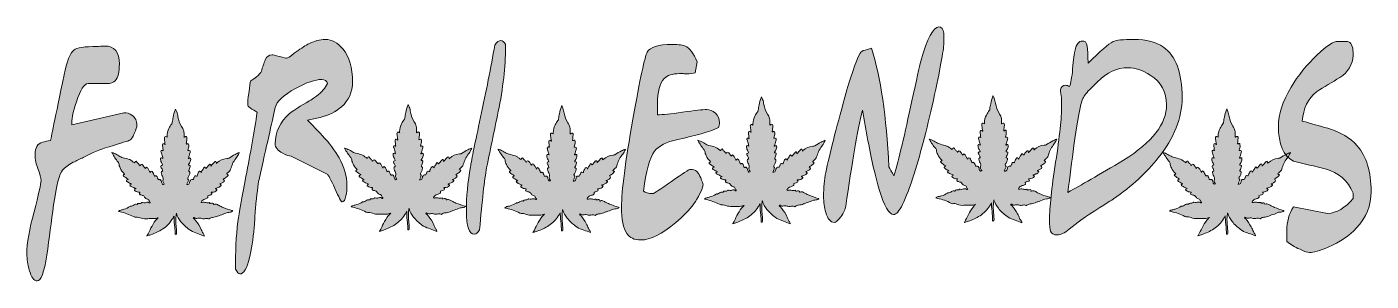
# Model space of a CAD drawing. Extents: x 387 to 1612, y -1116 to -885.
import ezdxf

# ---------------------------------------------------------------- set-up
doc = ezdxf.new("R2010")
doc.units = 0
doc.header["$MEASUREMENT"] = 0
doc.layers.add('katman 1', color=7, linetype='Continuous')

# ---------------------------------------------------------------- blocks, each defined once
blk = doc.blocks.new('block 3')
at = {"layer": 'katman 1', "true_color": 0xffffff}
h = blk.add_hatch(color=7, dxfattribs=at)
h.dxf.hatch_style = 2
edge = h.paths.add_edge_path()
edge.add_spline(control_points=[(1223.1, -897.7), (1223.1, -903.9), (1220.3, -919.9), (1214.6, -945.9), (1208.5, -974), (1202.3, -998), (1196, -1018), (1188.2, -1042.8), (1181.9, -1055.1), (1177.3, -1055.1), (1173.1, -1055.1), (1168.7, -1047.5), (1164.1, -1032.3), (1160.8, -1021.3), (1157.4, -1006.6), (1153.9, -988.1), (1152.2, -978.7), (1150.5, -969.4), (1148.9, -960.1), (1144.3, -979.2), (1139.2, -1008.3), (1133.7, -1047.4), (1133.3, -1050.5), (1131.8, -1053.7), (1129.2, -1057.1), (1126.6, -1060.5), (1124.6, -1062.2), (1123.2, -1062.2), (1119.8, -1062.2), (1117.2, -1059.2), (1115.4, -1053.1), (1114.1, -1048.7), (1113.4, -1043.8), (1113.4, -1038.5), (1113.4, -1030.6), (1114.1, -1023.4), (1115.4, -1016.9), (1118.9, -1000.5), (1124.7, -977.6), (1132.9, -948.3), (1137.8, -930.5), (1142.4, -917.2), (1146.7, -908.3), (1147.3, -907.1), (1148.8, -906.2), (1151.2, -905.6), (1154.6, -904.8), (1156.6, -904.2), (1157.2, -903.9), (1165.4, -930.1), (1170.7, -966), (1172.9, -1011.6), (1173.9, -1013.4), (1175.5, -1016.2), (1177.6, -1020), (1182, -1005.1), (1187.4, -982.4), (1193.9, -951.8), (1198.1, -932.6), (1200.8, -920.5), (1202.1, -915.6), (1207.8, -894.9), (1213.3, -884.5), (1218.6, -884.5), (1220.8, -884.5), (1222.3, -886.4), (1222.9, -890.1), (1223, -891), (1223.1, -893.5), (1223.1, -897.7)], knot_values=[0, 0, 0, 0, 1, 1, 1, 2, 2, 2, 3, 3, 3, 4, 4, 4, 5, 5, 5, 6, 6, 6, 7, 7, 7, 8, 8, 8, 9, 9, 9, 10, 10, 10, 11, 11, 11, 12, 12, 12, 13, 13, 13, 14, 14, 14, 15, 15, 15, 16, 16, 16, 17, 17, 17, 18, 18, 18, 19, 19, 19, 20, 20, 20, 21, 21, 21, 22, 22, 22, 23, 23, 23, 23], degree=3, periodic=1)
h = blk.add_hatch(color=7, dxfattribs=at)
h.dxf.hatch_style = 2
edge = h.paths.add_edge_path()
edge.add_spline(control_points=[(487.7, -974.1), (487.7, -975.4), (486.9, -977.9), (485.3, -981.5), (483.7, -985.1), (482.3, -987.2), (481.1, -987.6), (479.9, -988.1), (473.7, -990), (462.4, -993.4), (454.9, -995.6), (447, -998.9), (438.8, -1003.2), (435.7, -1004.6), (432.6, -1006.1), (429.6, -1007.6), (425.4, -1009.8), (422.1, -1012.2), (419.9, -1014.7), (417, -1018), (414.3, -1028.5), (411.8, -1046.2), (409.8, -1061.5), (407.7, -1076.8), (405.7, -1092), (403.1, -1107.7), (400.2, -1115.5), (396.9, -1115.5), (393.8, -1115.5), (391.4, -1112.2), (389.6, -1105.6), (388.1, -1100.5), (387.4, -1095.6), (387.4, -1090.9), (387.4, -1081.1), (389.6, -1068.3), (393.9, -1052.6), (398.2, -1036.8), (400.3, -1027.3), (400.3, -1024), (400.3, -1022), (399.4, -1018.6), (397.6, -1014), (395.7, -1009.5), (394.8, -1004.9), (394.8, -1000.5), (394.8, -994.4), (397, -990.6), (401.6, -989.2), (404, -988.7), (406.5, -988.3), (409, -987.8), (409, -987.5), (413.2, -967.6), (421.3, -928.1), (423.9, -915.8), (426.8, -908.3), (430.1, -905.6), (432.9, -903.4), (440.1, -902.3), (451.4, -902.3), (451.9, -902.3), (452.9, -902.2), (454.5, -902.1), (456.1, -901.9), (457.3, -901.9), (458.3, -901.9), (467.2, -901.9), (471.7, -907.3), (471.7, -918.1), (471.7, -925.5), (470.5, -930.6), (468, -933.4), (466.3, -935.2), (463.7, -936.1), (460.2, -936.1), (460.2, -936.1), (443.1, -936.1), (443.1, -936.1), (439.6, -936.1), (436.1, -941.6), (432.6, -952.5), (429.3, -962.4), (427.9, -969.5), (428.5, -973.6), (428.5, -973.6), (475.7, -962.5), (475.7, -962.5), (478.4, -962.5), (480.9, -963.3), (483.1, -964.7), (486.2, -966.8), (487.7, -969.9), (487.7, -974.1)], knot_values=[0, 0, 0, 0, 1, 1, 1, 2, 2, 2, 3, 3, 3, 4, 4, 4, 5, 5, 5, 6, 6, 6, 7, 7, 7, 8, 8, 8, 9, 9, 9, 10, 10, 10, 11, 11, 11, 12, 12, 12, 13, 13, 13, 14, 14, 14, 15, 15, 15, 16, 16, 16, 17, 17, 17, 18, 18, 18, 19, 19, 19, 20, 20, 20, 21, 21, 21, 22, 22, 22, 23, 23, 23, 24, 24, 24, 25, 25, 25, 26, 26, 26, 27, 27, 27, 28, 28, 28, 29, 29, 29, 30, 30, 30, 31, 31, 31, 31], degree=3, periodic=1)
h = blk.add_hatch(color=7, dxfattribs=at)
h.dxf.hatch_style = 2
edge = h.paths.add_edge_path()
edge.add_spline(control_points=[(684.2, -934.5), (684.2, -943.7), (680.8, -951.3), (674, -957.2), (669.1, -961.5), (662.6, -964.7), (654.6, -967), (650.8, -967.7), (646.9, -968.4), (643.2, -969.2), (647.6, -973.9), (652.1, -978.6), (656.5, -983.2), (663.2, -990.4), (668.3, -997.2), (671.9, -1003.4), (676.7, -1012), (679.1, -1020.3), (679.1, -1028.5), (679.1, -1032), (678.8, -1035.2), (678.2, -1038), (677.4, -1041.7), (676.2, -1043.6), (674.7, -1043.6), (673.9, -1043.6), (671.7, -1039.5), (668, -1031.4), (664.3, -1023.2), (662, -1018.9), (661.2, -1018.5), (661.2, -1018.5), (628.3, -1002), (628.3, -1002), (626.6, -1002), (623.9, -1001.2), (620.5, -999.4), (615.9, -996.9), (613.7, -994), (613.7, -990.7), (613.7, -980.2), (618, -971), (626.8, -963.2), (629.2, -961.1), (634.2, -957.9), (641.8, -953.6), (646, -951.1), (649.2, -949), (651.4, -947.4), (656.2, -943.7), (659.5, -939.9), (661.3, -936.1), (660.9, -933.6), (659.1, -932.3), (656.1, -932.3), (650.3, -932.3), (642.3, -935), (632.2, -940.5), (621.1, -946.6), (615, -952.4), (613.8, -957.8), (610.7, -971.2), (605.8, -992.9), (599, -1023.1), (598, -1028), (596.9, -1036.9), (595.7, -1049.8), (595.3, -1055.4), (595, -1061), (594.6, -1066.5), (593.5, -1078), (592.1, -1087.3), (590.4, -1094.4), (588, -1104.2), (585, -1109.1), (581.4, -1109.1), (580.4, -1109.1), (579.2, -1107.6), (577.6, -1104.7), (577.3, -1089.3), (578, -1074.8), (579.7, -1061.4), (580.8, -1053.5), (583.2, -1039.9), (587, -1020.5), (591.2, -999.2), (594.7, -979.7), (597.3, -962.1), (596.9, -961.6), (595.3, -960.7), (592.3, -959.2), (590.1, -957.8), (588.9, -956.7), (588.8, -955.6), (588.7, -953), (588.9, -949.4), (589.6, -945), (590.6, -938.3), (591.1, -934.6), (591.1, -933.9), (591.2, -933.9), (593, -932.5), (596.5, -929.9), (598.9, -928.1), (600.5, -926.4), (601.1, -924.8), (602.2, -921.2), (603.4, -917.7), (604.6, -914.3), (605.9, -911.4), (608.1, -909.9), (610.9, -909.9), (611.4, -909.9), (613.6, -910.4), (617.5, -911.4), (621.4, -912.5), (623.6, -913), (624.2, -913), (624.9, -913), (627.2, -911.5), (631.1, -908.5), (636, -904.8), (640.1, -902.1), (643.5, -900.3), (649.2, -897.4), (654.5, -895.9), (659.4, -895.9), (665.3, -895.9), (670.6, -898.8), (675.4, -904.5), (681.3, -911.6), (684.2, -921.6), (684.2, -934.5)], knot_values=[0, 0, 0, 0, 1, 1, 1, 2, 2, 2, 3, 3, 3, 4, 4, 4, 5, 5, 5, 6, 6, 6, 7, 7, 7, 8, 8, 8, 9, 9, 9, 10, 10, 10, 11, 11, 11, 12, 12, 12, 13, 13, 13, 14, 14, 14, 15, 15, 15, 16, 16, 16, 17, 17, 17, 18, 18, 18, 19, 19, 19, 20, 20, 20, 21, 21, 21, 22, 22, 22, 23, 23, 23, 24, 24, 24, 25, 25, 25, 26, 26, 26, 27, 27, 27, 28, 28, 28, 29, 29, 29, 30, 30, 30, 31, 31, 31, 32, 32, 32, 33, 33, 33, 34, 34, 34, 35, 35, 35, 36, 36, 36, 37, 37, 37, 38, 38, 38, 39, 39, 39, 40, 40, 40, 41, 41, 41, 42, 42, 42, 43, 43, 43, 44, 44, 44, 44], degree=3, periodic=1)
h = blk.add_hatch(color=7, dxfattribs=at)
h.dxf.hatch_style = 2
edge = h.paths.add_edge_path()
edge.add_spline(control_points=[(823.5, -900.3), (823.8, -917.1), (821.9, -936.2), (817.7, -957.8), (813.9, -976.1), (810.1, -994.3), (806.3, -1012.5), (804.4, -1023.6), (802.2, -1042.5), (800, -1069.1), (798.2, -1071.6), (796.7, -1072.9), (795.4, -1072.9), (790.4, -1072.9), (787.9, -1065.9), (787.9, -1051.8), (787.9, -1039.1), (789.2, -1025.7), (791.6, -1011.8), (792.7, -1005), (795.8, -989.9), (800.9, -966.6), (805.9, -943.3), (810.3, -921.4), (813.8, -901), (815.6, -898.2), (817.5, -896.8), (819.4, -896.8), (820.7, -896.8), (822.1, -898), (823.5, -900.3)], knot_values=[0, 0, 0, 0, 1, 1, 1, 2, 2, 2, 3, 3, 3, 4, 4, 4, 5, 5, 5, 6, 6, 6, 7, 7, 7, 8, 8, 8, 9, 9, 9, 10, 10, 10, 10], degree=3, periodic=1)
h = blk.add_hatch(color=7, dxfattribs=at)
h.dxf.hatch_style = 2
edge = h.paths.add_edge_path()
edge.add_spline(control_points=[(1017.8, -976.1), (1009.1, -979.8), (996.6, -983.4), (980.6, -986.9), (970.2, -989.2), (963.1, -992.6), (959.5, -997.4), (954.8, -1003.5), (951.5, -1015.6), (949.4, -1033.8), (950.8, -1035.3), (953.6, -1036), (957.9, -1036), (958.8, -1036), (964.5, -1032.4), (974.8, -1025), (985.2, -1017.7), (990.8, -1014), (991.7, -1014), (994.5, -1014), (996.4, -1014.6), (997.6, -1015.8), (999.7, -1017.6), (1001.8, -1021.7), (1003.8, -1028), (1000.6, -1039.6), (992.3, -1051), (978.9, -1062.2), (966.1, -1072.9), (955.5, -1078.2), (946.9, -1078.2), (941, -1078.2), (936.7, -1076.2), (934, -1072.2), (930.9, -1067.5), (929.3, -1059.5), (929.3, -1048.2), (929.3, -1033.7), (932.8, -1007.1), (939.7, -968.3), (946.2, -931.6), (950.5, -911.3), (952.8, -907.4), (955.4, -902.8), (962.9, -900.5), (975.3, -900.5), (981.7, -900.5), (985.8, -901), (987.5, -901.9), (991.3, -903.6), (994.9, -908.5), (998.2, -916.3), (998.2, -916.3), (996.4, -926.3), (996.4, -926.3), (994.4, -926.9), (991.8, -927.2), (988.7, -927.2), (988, -927.2), (986.9, -927.1), (985.4, -927), (983.9, -927), (982.8, -927), (982.1, -927), (975.7, -927), (971, -928.5), (968.2, -931.4), (964.2, -935.6), (962.1, -943.4), (962.1, -955), (962.1, -955), (962, -964.3), (962, -964.3), (966.5, -964.4), (974.1, -963.7), (984.8, -962.1), (996, -960.4), (1003.4, -959.6), (1006.9, -959.6), (1009.7, -959.6), (1012.4, -960.7), (1014.8, -963), (1017.3, -965.2), (1018.5, -968.1), (1018.5, -971.6), (1018.5, -973.1), (1018.3, -974.6), (1017.8, -976.1)], knot_values=[0, 0, 0, 0, 1, 1, 1, 2, 2, 2, 3, 3, 3, 4, 4, 4, 5, 5, 5, 6, 6, 6, 7, 7, 7, 8, 8, 8, 9, 9, 9, 10, 10, 10, 11, 11, 11, 12, 12, 12, 13, 13, 13, 14, 14, 14, 15, 15, 15, 16, 16, 16, 17, 17, 17, 18, 18, 18, 19, 19, 19, 20, 20, 20, 21, 21, 21, 22, 22, 22, 23, 23, 23, 24, 24, 24, 25, 25, 25, 26, 26, 26, 27, 27, 27, 28, 28, 28, 29, 29, 29, 29], degree=3, periodic=1)
h = blk.add_hatch(color=7, dxfattribs=at)
h.dxf.hatch_style = 2
edge = h.paths.add_edge_path()
edge.add_spline(control_points=[(1440.2, -949), (1440.2, -967.2), (1432.9, -985.4), (1418.4, -1003.6), (1408, -1016.8), (1394.5, -1029.2), (1377.7, -1040.9), (1377.3, -1041.2), (1370, -1045.8), (1355.7, -1054.7), (1351.3, -1057.5), (1345.1, -1062.1), (1337.2, -1068.5), (1332.9, -1071.9), (1329.3, -1073.6), (1326.2, -1073.6), (1323.2, -1073.6), (1321.2, -1072.5), (1320.3, -1070.2), (1319.7, -1068.5), (1319.3, -1065), (1319.3, -1059.8), (1319.3, -1048.7), (1321.2, -1031.3), (1324.9, -1007.5), (1328.6, -983.7), (1330.4, -966.9), (1330.4, -957), (1330.4, -951.2), (1330, -946), (1329.2, -941.4), (1330, -938.9), (1331.6, -937.6), (1333.8, -937.6), (1335, -937.6), (1336.2, -938), (1337.6, -938.7), (1338.7, -935.8), (1339.7, -930.5), (1340.4, -922.8), (1341.2, -914), (1341.9, -908.3), (1342.6, -905.6), (1343.9, -900.2), (1346.1, -897.4), (1349.2, -897.4), (1350, -897.4), (1350.9, -897.7), (1352, -898.1), (1353.4, -900.2), (1354.1, -903.5), (1354.1, -908.1), (1354.1, -908.1), (1354.1, -909.4), (1354.1, -909.4), (1354.1, -912.7), (1354.3, -915.4), (1354.7, -917.4), (1365.5, -906.5), (1373.1, -900), (1377.3, -897.9), (1380.2, -896.5), (1386.4, -895.9), (1396.1, -895.9), (1407.8, -895.9), (1416.8, -898.2), (1423.1, -902.8), (1434.5, -910.8), (1440.2, -926.2), (1440.2, -949)], knot_values=[0, 0, 0, 0, 1, 1, 1, 2, 2, 2, 3, 3, 3, 4, 4, 4, 5, 5, 5, 6, 6, 6, 7, 7, 7, 8, 8, 8, 9, 9, 9, 10, 10, 10, 11, 11, 11, 12, 12, 12, 13, 13, 13, 14, 14, 14, 15, 15, 15, 16, 16, 16, 17, 17, 17, 18, 18, 18, 19, 19, 19, 20, 20, 20, 21, 21, 21, 22, 22, 22, 23, 23, 23, 23], degree=3, periodic=1)
edge = h.paths.add_edge_path()
edge.add_spline(control_points=[(1426, -955.4), (1426, -943.7), (1421, -934.7), (1411.1, -928.3), (1404.1, -923.9), (1397.5, -921.6), (1391, -921.6), (1380.8, -921.6), (1371.5, -925.9), (1363.2, -934.3), (1360.4, -937.1), (1357.6, -939.9), (1354.7, -942.7), (1351.4, -946.4), (1349.5, -949.2), (1349, -951), (1346.3, -961.5), (1343.8, -975.2), (1341.6, -992.3), (1339.7, -1006.5), (1337.9, -1020.7), (1336.1, -1034.9), (1347.6, -1028.6), (1364.5, -1018.8), (1386.9, -1005.6), (1413, -989.3), (1426, -972.6), (1426, -955.4)], knot_values=[0, 0, 0, 0, 1, 1, 1, 2, 2, 2, 3, 3, 3, 4, 4, 4, 5, 5, 5, 6, 6, 6, 7, 7, 7, 8, 8, 8, 9, 9, 9, 9], degree=3, periodic=1)
h = blk.add_hatch(color=7, dxfattribs=at)
h.dxf.hatch_style = 2
edge = h.paths.add_edge_path()
edge.add_spline(control_points=[(1612.4, -1034), (1612.4, -1046.8), (1608, -1057.9), (1599.1, -1067.3), (1592.5, -1074.5), (1584, -1080.2), (1573.4, -1084.7), (1565.6, -1087.9), (1559.9, -1089.6), (1556.2, -1089.6), (1554.8, -1089.6), (1551.9, -1088.6), (1547.6, -1086.7), (1542.6, -1084.5), (1538.6, -1082.1), (1535.6, -1079.6), (1535.6, -1079.6), (1535.6, -1070), (1535.6, -1070), (1535.5, -1061.7), (1537.5, -1054.5), (1541.6, -1048.2), (1541.6, -1048.2), (1572.8, -1054.2), (1572.8, -1054.2), (1581, -1053.7), (1588.8, -1049.1), (1595.9, -1040.5), (1595.9, -1040.5), (1595.9, -1035.6), (1595.9, -1035.6), (1591.3, -1024.2), (1582.9, -1016.9), (1570.6, -1013.6), (1561, -1011.2), (1551.3, -1008.9), (1541.7, -1006.5), (1532.5, -1001.8), (1527.9, -991.2), (1527.9, -974.7), (1527.9, -964.2), (1531.7, -952.4), (1539.4, -939.4), (1545.9, -928.6), (1553.9, -918.8), (1563.2, -909.9), (1571.9, -901.7), (1578.2, -897.7), (1582.2, -897.7), (1587.8, -897.7), (1591, -897.8), (1591.8, -898.1), (1594.9, -899.6), (1596.3, -903.6), (1595.9, -910.3), (1595.6, -918.8), (1591.6, -925.5), (1584, -930.5), (1576.8, -934.8), (1569.7, -939.1), (1562.6, -943.4), (1554.8, -949.8), (1550.5, -958.7), (1549.7, -970.1), (1557.4, -972.3), (1565.2, -974.5), (1572.9, -976.7), (1584.6, -980.3), (1593.5, -985.5), (1599.7, -992.5), (1608.2, -1002.3), (1612.4, -1016.1), (1612.4, -1034)], knot_values=[0, 0, 0, 0, 1, 1, 1, 2, 2, 2, 3, 3, 3, 4, 4, 4, 5, 5, 5, 6, 6, 6, 7, 7, 7, 8, 8, 8, 9, 9, 9, 10, 10, 10, 11, 11, 11, 12, 12, 12, 13, 13, 13, 14, 14, 14, 15, 15, 15, 16, 16, 16, 17, 17, 17, 18, 18, 18, 19, 19, 19, 20, 20, 20, 21, 21, 21, 22, 22, 22, 23, 23, 23, 24, 24, 24, 24], degree=3, periodic=1)
at = {"layer": 'katman 1', "lineweight": 0}
for points, knots in [([(1223.1, -897.7), (1223.1, -903.9), (1220.3, -919.9), (1214.6, -945.9), (1208.5, -974), (1202.3, -998), (1196, -1018), (1188.2, -1042.8), (1181.9, -1055.1), (1177.3, -1055.1), (1173.1, -1055.1), (1168.7, -1047.5), (1164.1, -1032.3), (1160.8, -1021.3), (1157.4, -1006.6), (1153.9, -988.1), (1152.2, -978.7), (1150.5, -969.4), (1148.9, -960.1), (1144.3, -979.2), (1139.2, -1008.3), (1133.7, -1047.4), (1133.3, -1050.5), (1131.8, -1053.7), (1129.2, -1057.1), (1126.6, -1060.5), (1124.6, -1062.2), (1123.2, -1062.2), (1119.8, -1062.2), (1117.2, -1059.2), (1115.4, -1053.1), (1114.1, -1048.7), (1113.4, -1043.8), (1113.4, -1038.5), (1113.4, -1030.6), (1114.1, -1023.4), (1115.4, -1016.9), (1118.9, -1000.5), (1124.7, -977.6), (1132.9, -948.3), (1137.8, -930.5), (1142.4, -917.2), (1146.7, -908.3), (1147.3, -907.1), (1148.8, -906.2), (1151.2, -905.6), (1154.6, -904.8), (1156.6, -904.2), (1157.2, -903.9), (1165.4, -930.1), (1170.7, -966), (1172.9, -1011.6), (1173.9, -1013.4), (1175.5, -1016.2), (1177.6, -1020), (1182, -1005.1), (1187.4, -982.4), (1193.9, -951.8), (1198.1, -932.6), (1200.8, -920.5), (1202.1, -915.6), (1207.8, -894.9), (1213.3, -884.5), (1218.6, -884.5), (1220.8, -884.5), (1222.3, -886.4), (1222.9, -890.1), (1223, -891), (1223.1, -893.5), (1223.1, -897.7)], [0, 0, 0, 0, 1, 1, 1, 2, 2, 2, 3, 3, 3, 4, 4, 4, 5, 5, 5, 6, 6, 6, 7, 7, 7, 8, 8, 8, 9, 9, 9, 10, 10, 10, 11, 11, 11, 12, 12, 12, 13, 13, 13, 14, 14, 14, 15, 15, 15, 16, 16, 16, 17, 17, 17, 18, 18, 18, 19, 19, 19, 20, 20, 20, 21, 21, 21, 22, 22, 22, 23, 23, 23, 23]), ([(487.7, -974.1), (487.7, -975.4), (486.9, -977.9), (485.3, -981.5), (483.7, -985.1), (482.3, -987.2), (481.1, -987.6), (479.9, -988.1), (473.7, -990), (462.4, -993.4), (454.9, -995.6), (447, -998.9), (438.8, -1003.2), (435.7, -1004.6), (432.6, -1006.1), (429.6, -1007.6), (425.4, -1009.8), (422.1, -1012.2), (419.9, -1014.7), (417, -1018), (414.3, -1028.5), (411.8, -1046.2), (409.8, -1061.5), (407.7, -1076.8), (405.7, -1092), (403.1, -1107.7), (400.2, -1115.5), (396.9, -1115.5), (393.8, -1115.5), (391.4, -1112.2), (389.6, -1105.6), (388.1, -1100.5), (387.4, -1095.6), (387.4, -1090.9), (387.4, -1081.1), (389.6, -1068.3), (393.9, -1052.6), (398.2, -1036.8), (400.3, -1027.3), (400.3, -1024), (400.3, -1022), (399.4, -1018.6), (397.6, -1014), (395.7, -1009.5), (394.8, -1004.9), (394.8, -1000.5), (394.8, -994.4), (397, -990.6), (401.6, -989.2), (404, -988.7), (406.5, -988.3), (409, -987.8), (409, -987.5), (413.2, -967.6), (421.3, -928.1), (423.9, -915.8), (426.8, -908.3), (430.1, -905.6), (432.9, -903.4), (440.1, -902.3), (451.4, -902.3), (451.9, -902.3), (452.9, -902.2), (454.5, -902.1), (456.1, -901.9), (457.3, -901.9), (458.3, -901.9), (467.2, -901.9), (471.7, -907.3), (471.7, -918.1), (471.7, -925.5), (470.5, -930.6), (468, -933.4), (466.3, -935.2), (463.7, -936.1), (460.2, -936.1), (460.2, -936.1), (443.1, -936.1), (443.1, -936.1), (439.6, -936.1), (436.1, -941.6), (432.6, -952.5), (429.3, -962.4), (427.9, -969.5), (428.5, -973.6), (428.5, -973.6), (475.7, -962.5), (475.7, -962.5), (478.4, -962.5), (480.9, -963.3), (483.1, -964.7), (486.2, -966.8), (487.7, -969.9), (487.7, -974.1)], [0, 0, 0, 0, 1, 1, 1, 2, 2, 2, 3, 3, 3, 4, 4, 4, 5, 5, 5, 6, 6, 6, 7, 7, 7, 8, 8, 8, 9, 9, 9, 10, 10, 10, 11, 11, 11, 12, 12, 12, 13, 13, 13, 14, 14, 14, 15, 15, 15, 16, 16, 16, 17, 17, 17, 18, 18, 18, 19, 19, 19, 20, 20, 20, 21, 21, 21, 22, 22, 22, 23, 23, 23, 24, 24, 24, 25, 25, 25, 26, 26, 26, 27, 27, 27, 28, 28, 28, 29, 29, 29, 30, 30, 30, 31, 31, 31, 31]), ([(684.2, -934.5), (684.2, -943.7), (680.8, -951.3), (674, -957.2), (669.1, -961.5), (662.6, -964.7), (654.6, -967), (650.8, -967.7), (646.9, -968.4), (643.2, -969.2), (647.6, -973.9), (652.1, -978.6), (656.5, -983.2), (663.2, -990.4), (668.3, -997.2), (671.9, -1003.4), (676.7, -1012), (679.1, -1020.3), (679.1, -1028.5), (679.1, -1032), (678.8, -1035.2), (678.2, -1038), (677.4, -1041.7), (676.2, -1043.6), (674.7, -1043.6), (673.9, -1043.6), (671.7, -1039.5), (668, -1031.4), (664.3, -1023.2), (662, -1018.9), (661.2, -1018.5), (661.2, -1018.5), (628.3, -1002), (628.3, -1002), (626.6, -1002), (623.9, -1001.2), (620.5, -999.4), (615.9, -996.9), (613.7, -994), (613.7, -990.7), (613.7, -980.2), (618, -971), (626.8, -963.2), (629.2, -961.1), (634.2, -957.9), (641.8, -953.6), (646, -951.1), (649.2, -949), (651.4, -947.4), (656.2, -943.7), (659.5, -939.9), (661.3, -936.1), (660.9, -933.6), (659.1, -932.3), (656.1, -932.3), (650.3, -932.3), (642.3, -935), (632.2, -940.5), (621.1, -946.6), (615, -952.4), (613.8, -957.8), (610.7, -971.2), (605.8, -992.9), (599, -1023.1), (598, -1028), (596.9, -1036.9), (595.7, -1049.8), (595.3, -1055.4), (595, -1061), (594.6, -1066.5), (593.5, -1078), (592.1, -1087.3), (590.4, -1094.4), (588, -1104.2), (585, -1109.1), (581.4, -1109.1), (580.4, -1109.1), (579.2, -1107.6), (577.6, -1104.7), (577.3, -1089.3), (578, -1074.8), (579.7, -1061.4), (580.8, -1053.5), (583.2, -1039.9), (587, -1020.5), (591.2, -999.2), (594.7, -979.7), (597.3, -962.1), (596.9, -961.6), (595.3, -960.7), (592.3, -959.2), (590.1, -957.8), (588.9, -956.7), (588.8, -955.6), (588.7, -953), (588.9, -949.4), (589.6, -945), (590.6, -938.3), (591.1, -934.6), (591.1, -933.9), (591.2, -933.9), (593, -932.5), (596.5, -929.9), (598.9, -928.1), (600.5, -926.4), (601.1, -924.8), (602.2, -921.2), (603.4, -917.7), (604.6, -914.3), (605.9, -911.4), (608.1, -909.9), (610.9, -909.9), (611.4, -909.9), (613.6, -910.4), (617.5, -911.4), (621.4, -912.5), (623.6, -913), (624.2, -913), (624.9, -913), (627.2, -911.5), (631.1, -908.5), (636, -904.8), (640.1, -902.1), (643.5, -900.3), (649.2, -897.4), (654.5, -895.9), (659.4, -895.9), (665.3, -895.9), (670.6, -898.8), (675.4, -904.5), (681.3, -911.6), (684.2, -921.6), (684.2, -934.5)], [0, 0, 0, 0, 1, 1, 1, 2, 2, 2, 3, 3, 3, 4, 4, 4, 5, 5, 5, 6, 6, 6, 7, 7, 7, 8, 8, 8, 9, 9, 9, 10, 10, 10, 11, 11, 11, 12, 12, 12, 13, 13, 13, 14, 14, 14, 15, 15, 15, 16, 16, 16, 17, 17, 17, 18, 18, 18, 19, 19, 19, 20, 20, 20, 21, 21, 21, 22, 22, 22, 23, 23, 23, 24, 24, 24, 25, 25, 25, 26, 26, 26, 27, 27, 27, 28, 28, 28, 29, 29, 29, 30, 30, 30, 31, 31, 31, 32, 32, 32, 33, 33, 33, 34, 34, 34, 35, 35, 35, 36, 36, 36, 37, 37, 37, 38, 38, 38, 39, 39, 39, 40, 40, 40, 41, 41, 41, 42, 42, 42, 43, 43, 43, 44, 44, 44, 44]), ([(823.5, -900.3), (823.8, -917.1), (821.9, -936.2), (817.7, -957.8), (813.9, -976.1), (810.1, -994.3), (806.3, -1012.5), (804.4, -1023.6), (802.2, -1042.5), (800, -1069.1), (798.2, -1071.6), (796.7, -1072.9), (795.4, -1072.9), (790.4, -1072.9), (787.9, -1065.9), (787.9, -1051.8), (787.9, -1039.1), (789.2, -1025.7), (791.6, -1011.8), (792.7, -1005), (795.8, -989.9), (800.9, -966.6), (805.9, -943.3), (810.3, -921.4), (813.8, -901), (815.6, -898.2), (817.5, -896.8), (819.4, -896.8), (820.7, -896.8), (822.1, -898), (823.5, -900.3)], [0, 0, 0, 0, 1, 1, 1, 2, 2, 2, 3, 3, 3, 4, 4, 4, 5, 5, 5, 6, 6, 6, 7, 7, 7, 8, 8, 8, 9, 9, 9, 10, 10, 10, 10]), ([(1017.8, -976.1), (1009.1, -979.8), (996.6, -983.4), (980.6, -986.9), (970.2, -989.2), (963.1, -992.6), (959.5, -997.4), (954.8, -1003.5), (951.5, -1015.6), (949.4, -1033.8), (950.8, -1035.3), (953.6, -1036), (957.9, -1036), (958.8, -1036), (964.5, -1032.4), (974.8, -1025), (985.2, -1017.7), (990.8, -1014), (991.7, -1014), (994.5, -1014), (996.4, -1014.6), (997.6, -1015.8), (999.7, -1017.6), (1001.8, -1021.7), (1003.8, -1028), (1000.6, -1039.6), (992.3, -1051), (978.9, -1062.2), (966.1, -1072.9), (955.5, -1078.2), (946.9, -1078.2), (941, -1078.2), (936.7, -1076.2), (934, -1072.2), (930.9, -1067.5), (929.3, -1059.5), (929.3, -1048.2), (929.3, -1033.7), (932.8, -1007.1), (939.7, -968.3), (946.2, -931.6), (950.5, -911.3), (952.8, -907.4), (955.4, -902.8), (962.9, -900.5), (975.3, -900.5), (981.7, -900.5), (985.8, -901), (987.5, -901.9), (991.3, -903.6), (994.9, -908.5), (998.2, -916.3), (998.2, -916.3), (996.4, -926.3), (996.4, -926.3), (994.4, -926.9), (991.8, -927.2), (988.7, -927.2), (988, -927.2), (986.9, -927.1), (985.4, -927), (983.9, -927), (982.8, -927), (982.1, -927), (975.7, -927), (971, -928.5), (968.2, -931.4), (964.2, -935.6), (962.1, -943.4), (962.1, -955), (962.1, -955), (962, -964.3), (962, -964.3), (966.5, -964.4), (974.1, -963.7), (984.8, -962.1), (996, -960.4), (1003.4, -959.6), (1006.9, -959.6), (1009.7, -959.6), (1012.4, -960.7), (1014.8, -963), (1017.3, -965.2), (1018.5, -968.1), (1018.5, -971.6), (1018.5, -973.1), (1018.3, -974.6), (1017.8, -976.1)], [0, 0, 0, 0, 1, 1, 1, 2, 2, 2, 3, 3, 3, 4, 4, 4, 5, 5, 5, 6, 6, 6, 7, 7, 7, 8, 8, 8, 9, 9, 9, 10, 10, 10, 11, 11, 11, 12, 12, 12, 13, 13, 13, 14, 14, 14, 15, 15, 15, 16, 16, 16, 17, 17, 17, 18, 18, 18, 19, 19, 19, 20, 20, 20, 21, 21, 21, 22, 22, 22, 23, 23, 23, 24, 24, 24, 25, 25, 25, 26, 26, 26, 27, 27, 27, 28, 28, 28, 29, 29, 29, 29]), ([(1440.2, -949), (1440.2, -967.2), (1432.9, -985.4), (1418.4, -1003.6), (1408, -1016.8), (1394.5, -1029.2), (1377.7, -1040.9), (1377.3, -1041.2), (1370, -1045.8), (1355.7, -1054.7), (1351.3, -1057.5), (1345.1, -1062.1), (1337.2, -1068.5), (1332.9, -1071.9), (1329.3, -1073.6), (1326.2, -1073.6), (1323.2, -1073.6), (1321.2, -1072.5), (1320.3, -1070.2), (1319.7, -1068.5), (1319.3, -1065), (1319.3, -1059.8), (1319.3, -1048.7), (1321.2, -1031.3), (1324.9, -1007.5), (1328.6, -983.7), (1330.4, -966.9), (1330.4, -957), (1330.4, -951.2), (1330, -946), (1329.2, -941.4), (1330, -938.9), (1331.6, -937.6), (1333.8, -937.6), (1335, -937.6), (1336.2, -938), (1337.6, -938.7), (1338.7, -935.8), (1339.7, -930.5), (1340.4, -922.8), (1341.2, -914), (1341.9, -908.3), (1342.6, -905.6), (1343.9, -900.2), (1346.1, -897.4), (1349.2, -897.4), (1350, -897.4), (1350.9, -897.7), (1352, -898.1), (1353.4, -900.2), (1354.1, -903.5), (1354.1, -908.1), (1354.1, -908.1), (1354.1, -909.4), (1354.1, -909.4), (1354.1, -912.7), (1354.3, -915.4), (1354.7, -917.4), (1365.5, -906.5), (1373.1, -900), (1377.3, -897.9), (1380.2, -896.5), (1386.4, -895.9), (1396.1, -895.9), (1407.8, -895.9), (1416.8, -898.2), (1423.1, -902.8), (1434.5, -910.8), (1440.2, -926.2), (1440.2, -949)], [0, 0, 0, 0, 1, 1, 1, 2, 2, 2, 3, 3, 3, 4, 4, 4, 5, 5, 5, 6, 6, 6, 7, 7, 7, 8, 8, 8, 9, 9, 9, 10, 10, 10, 11, 11, 11, 12, 12, 12, 13, 13, 13, 14, 14, 14, 15, 15, 15, 16, 16, 16, 17, 17, 17, 18, 18, 18, 19, 19, 19, 20, 20, 20, 21, 21, 21, 22, 22, 22, 23, 23, 23, 23]), ([(1612.4, -1034), (1612.4, -1046.8), (1608, -1057.9), (1599.1, -1067.3), (1592.5, -1074.5), (1584, -1080.2), (1573.4, -1084.7), (1565.6, -1087.9), (1559.9, -1089.6), (1556.2, -1089.6), (1554.8, -1089.6), (1551.9, -1088.6), (1547.6, -1086.7), (1542.6, -1084.5), (1538.6, -1082.1), (1535.6, -1079.6), (1535.6, -1079.6), (1535.6, -1070), (1535.6, -1070), (1535.5, -1061.7), (1537.5, -1054.5), (1541.6, -1048.2), (1541.6, -1048.2), (1572.8, -1054.2), (1572.8, -1054.2), (1581, -1053.7), (1588.8, -1049.1), (1595.9, -1040.5), (1595.9, -1040.5), (1595.9, -1035.6), (1595.9, -1035.6), (1591.3, -1024.2), (1582.9, -1016.9), (1570.6, -1013.6), (1561, -1011.2), (1551.3, -1008.9), (1541.7, -1006.5), (1532.5, -1001.8), (1527.9, -991.2), (1527.9, -974.7), (1527.9, -964.2), (1531.7, -952.4), (1539.4, -939.4), (1545.9, -928.6), (1553.9, -918.8), (1563.2, -909.9), (1571.9, -901.7), (1578.2, -897.7), (1582.2, -897.7), (1587.8, -897.7), (1591, -897.8), (1591.8, -898.1), (1594.9, -899.6), (1596.3, -903.6), (1595.9, -910.3), (1595.6, -918.8), (1591.6, -925.5), (1584, -930.5), (1576.8, -934.8), (1569.7, -939.1), (1562.6, -943.4), (1554.8, -949.8), (1550.5, -958.7), (1549.7, -970.1), (1557.4, -972.3), (1565.2, -974.5), (1572.9, -976.7), (1584.6, -980.3), (1593.5, -985.5), (1599.7, -992.5), (1608.2, -1002.3), (1612.4, -1016.1), (1612.4, -1034)], [0, 0, 0, 0, 1, 1, 1, 2, 2, 2, 3, 3, 3, 4, 4, 4, 5, 5, 5, 6, 6, 6, 7, 7, 7, 8, 8, 8, 9, 9, 9, 10, 10, 10, 11, 11, 11, 12, 12, 12, 13, 13, 13, 14, 14, 14, 15, 15, 15, 16, 16, 16, 17, 17, 17, 18, 18, 18, 19, 19, 19, 20, 20, 20, 21, 21, 21, 22, 22, 22, 23, 23, 23, 24, 24, 24, 24]), ([(1426, -955.4), (1426, -943.7), (1421, -934.7), (1411.1, -928.3), (1404.1, -923.9), (1397.5, -921.6), (1391, -921.6), (1380.8, -921.6), (1371.5, -925.9), (1363.2, -934.3), (1360.4, -937.1), (1357.6, -939.9), (1354.7, -942.7), (1351.4, -946.4), (1349.5, -949.2), (1349, -951), (1346.3, -961.5), (1343.8, -975.2), (1341.6, -992.3), (1339.7, -1006.5), (1337.9, -1020.7), (1336.1, -1034.9), (1347.6, -1028.6), (1364.5, -1018.8), (1386.9, -1005.6), (1413, -989.3), (1426, -972.6), (1426, -955.4)], [0, 0, 0, 0, 1, 1, 1, 2, 2, 2, 3, 3, 3, 4, 4, 4, 5, 5, 5, 6, 6, 6, 7, 7, 7, 8, 8, 8, 9, 9, 9, 9])]:
    blk.add_open_spline(points, degree=3, knots=knots, dxfattribs=at)
blk = doc.blocks.new('block 4')
at = {"layer": 'katman 1', "true_color": 0xe21f1f}
h = blk.add_hatch(color=22, dxfattribs=at)
h.dxf.hatch_style = 2
edge = h.paths.add_edge_path()
edge.add_spline(control_points=[(521.5, -1056.6), (521, -1057.5), (520.5, -1058.4), (519.9, -1059.3), (517.6, -1063), (514.6, -1066), (511, -1068.3), (507.7, -1070.5), (504.1, -1072.1), (500.5, -1073.4), (499.3, -1073.8), (498, -1074.2), (496.8, -1074.5), (496.8, -1074.6), (496.7, -1074.6), (496.6, -1074.6), (496.7, -1074.4), (496.8, -1074.3), (496.9, -1074.2), (498.2, -1072), (499.3, -1069.6), (500.5, -1067.3), (501.7, -1064.9), (503, -1062.5), (504.7, -1060.4), (505.4, -1059.6), (506.1, -1058.8), (507, -1058), (506.6, -1058.1), (506.3, -1058.2), (506, -1058.4), (504.6, -1058.8), (503.2, -1058.9), (501.7, -1058.8), (499.8, -1058.8), (498, -1058.8), (496.1, -1058.9), (494.1, -1059), (492.2, -1058.8), (490.4, -1058), (489.6, -1057.7), (488.8, -1057.5), (488, -1057.4), (487.6, -1057.3), (487.3, -1057.3), (486.9, -1057.4), (486.1, -1057.6), (485.3, -1057.4), (484.5, -1057), (480.7, -1054.8), (476.5, -1053.6), (472.3, -1052.5), (471.8, -1052.4), (471.3, -1052.3), (470.8, -1052.2), (471.4, -1051.5), (472.1, -1051.2), (472.9, -1051), (473.9, -1050.8), (474.9, -1050.6), (475.9, -1050.3), (477.9, -1049.7), (479.7, -1048.8), (481.4, -1047.7), (481.5, -1047.6), (481.6, -1047.6), (481.8, -1047.6), (482.4, -1047.7), (483, -1047.5), (483.5, -1047.2), (484.1, -1046.9), (484.6, -1046.6), (485.1, -1046.3), (485.9, -1045.8), (486.8, -1045.5), (487.8, -1046), (487.9, -1046), (487.9, -1046), (487.9, -1045.9), (488.3, -1045.1), (488.9, -1044.9), (489.7, -1044.9), (490.1, -1044.9), (490.6, -1044.9), (491, -1044.9), (491.5, -1044.8), (491.9, -1044.7), (492.2, -1044.2), (492.4, -1044), (492.6, -1044), (492.8, -1044.1), (493.5, -1044.5), (494.3, -1044.4), (495.1, -1044.3), (495.7, -1044.1), (496.2, -1043.9), (496.8, -1043.8), (497.6, -1043.7), (498.3, -1043.9), (498.9, -1044.4), (499.1, -1044.5), (499.2, -1044.7), (499.5, -1044.5), (499.7, -1044.4), (499.8, -1044.1), (499.9, -1043.9), (499.9, -1043.8), (499.8, -1043.8), (499.8, -1043.8), (499.3, -1043.7), (499.1, -1043.3), (498.9, -1042.9), (498.8, -1042.6), (498.7, -1042.3), (498.6, -1042), (498.5, -1041.6), (498.2, -1041.3), (497.7, -1041.2), (497.2, -1041.1), (496.8, -1040.9), (496.3, -1040.7), (495.9, -1040.5), (495.5, -1040.3), (495.2, -1039.9), (494.9, -1039.4), (494.5, -1039), (494.2, -1038.6), (494, -1038.2), (493.7, -1038), (493.4, -1037.9), (492.5, -1037.7), (491.6, -1037.3), (490.7, -1037.1), (489.8, -1036.8), (489.7, -1036.4), (490.1, -1035.6), (490.2, -1035.5), (490.2, -1035.5), (490.3, -1035.4), (490.5, -1035), (490.4, -1034.8), (490, -1034.8), (488.6, -1034.8), (487.4, -1034.3), (486.2, -1033.6), (486, -1033.5), (485.8, -1033.3), (485.6, -1033.1), (485.3, -1032.7), (485.3, -1032.4), (485.7, -1032.1), (486, -1031.8), (486.4, -1031.7), (486.9, -1031.5), (486.4, -1031.3), (486, -1031.2), (485.6, -1031), (484.5, -1030.5), (483.4, -1030.1), (482.4, -1029.5), (482, -1029.3), (481.7, -1029.1), (481.5, -1028.9), (481.2, -1028.5), (481.2, -1028.2), (481.6, -1028), (481.9, -1027.7), (482.3, -1027.6), (482.7, -1027.5), (482.1, -1027.1), (481.5, -1026.8), (480.9, -1026.5), (480.3, -1026.1), (479.6, -1025.6), (478.9, -1025.2), (478.7, -1025), (478.5, -1024.8), (478.3, -1024.6), (478.1, -1024.2), (478.1, -1023.9), (478.5, -1023.6), (478.9, -1023.4), (479.3, -1023.3), (479.8, -1023.1), (479.7, -1023), (479.6, -1023), (479.5, -1022.9), (478.1, -1022.1), (476.8, -1021), (475.5, -1020.1), (475.4, -1020), (475.3, -1019.9), (475.2, -1019.8), (475, -1019.6), (475, -1019.3), (475.3, -1019.1), (475.5, -1018.9), (475.8, -1018.7), (476, -1018.6), (476.5, -1018.4), (476.5, -1018.2), (476.2, -1017.9), (474.5, -1016.5), (473.3, -1014.7), (472.4, -1012.7), (471.8, -1011.4), (471.4, -1010), (471.2, -1008.6), (471.2, -1008.1), (470.9, -1007.7), (470.6, -1007.4), (468.5, -1004.8), (466.5, -1002.1), (465, -999.1), (464.9, -999), (464.9, -998.9), (464.8, -998.8), (465.6, -999), (466.3, -999.2), (466.9, -999.5), (468.4, -1000.1), (469.9, -1000.9), (471.2, -1001.8), (472.4, -1002.5), (473.7, -1003), (475, -1003.4), (476.9, -1003.9), (478.7, -1004.4), (480.6, -1004.9), (481.4, -1005.2), (482.2, -1005.7), (482.9, -1006.2), (483.6, -1006.8), (484.4, -1007.3), (485.1, -1007.9), (485.4, -1008.2), (485.5, -1008.2), (485.7, -1007.8), (485.9, -1007.5), (486.1, -1007.1), (486.5, -1006.8), (486.8, -1006.5), (487.1, -1006.6), (487.4, -1006.9), (487.7, -1007.2), (487.8, -1007.5), (488, -1007.8), (488.2, -1008.2), (488.5, -1008.5), (488.9, -1008.7), (489.3, -1009), (489.5, -1009.4), (489.8, -1009.8), (490, -1010.1), (490.3, -1010.5), (490.5, -1010.8), (490.7, -1010.5), (490.9, -1010.2), (491.1, -1009.9), (491.5, -1009.4), (492, -1009.3), (492.5, -1009.7), (492.9, -1010.1), (493.3, -1010.5), (493.6, -1011), (494.1, -1011.7), (494.6, -1012.5), (495.2, -1013.2), (495.3, -1013), (495.5, -1012.8), (495.7, -1012.6), (496.2, -1012), (496.5, -1011.9), (497.1, -1012.6), (497.7, -1013.2), (498.1, -1013.9), (498.5, -1014.7), (498.9, -1015.4), (499.3, -1016.2), (499.7, -1017), (499.9, -1016.7), (500, -1016.4), (500.2, -1016.1), (500.6, -1015.5), (501.1, -1015.5), (501.6, -1016), (502.1, -1016.6), (502.4, -1017.3), (502.7, -1017.9), (503, -1018.5), (503.3, -1019.1), (503.4, -1019.7), (503.4, -1020.1), (503.7, -1020.3), (504.1, -1020.1), (504.3, -1020.1), (504.5, -1019.9), (504.7, -1019.8), (505, -1019.7), (505.2, -1019.7), (505.5, -1020), (505.7, -1020.2), (505.9, -1020.6), (506, -1020.9), (506.3, -1021.6), (506.7, -1022.2), (506.9, -1023), (507, -1023.3), (507.2, -1023.4), (507.5, -1023.4), (507.8, -1023.4), (508, -1023.3), (508.2, -1023.3), (508.6, -1023.1), (508.9, -1023.2), (509.2, -1023.5), (509.7, -1024), (509.9, -1024.7), (510.2, -1025.4), (510.3, -1025.9), (510.4, -1026.4), (510.6, -1026.8), (510.9, -1027.9), (511.6, -1027.9), (512.5, -1027.5), (512.7, -1027.4), (512.6, -1027.4), (512.5, -1027.3), (512.3, -1026.9), (512.1, -1026.4), (511.8, -1026), (511.6, -1025.6), (511.4, -1025.2), (511.3, -1024.8), (511.2, -1024.5), (511.2, -1024.3), (511.3, -1024), (511.8, -1023.1), (511.8, -1022.1), (511.4, -1021.2), (511.2, -1020.5), (510.9, -1020), (510.5, -1019.4), (510.1, -1018.6), (510, -1017.7), (509.9, -1016.9), (509.8, -1016.4), (510, -1016.1), (510.5, -1015.9), (510.6, -1015.8), (510.8, -1015.8), (510.9, -1015.7), (511.2, -1015.6), (511.2, -1015.5), (511.1, -1015.2), (510.9, -1014.9), (510.8, -1014.5), (510.8, -1014.1), (510.7, -1013.7), (510.4, -1013.3), (510.2, -1013), (510, -1012.7), (509.7, -1012.3), (509.5, -1011.9), (509.3, -1011.4), (509.4, -1011), (509.9, -1010.6), (510.2, -1010.4), (510.5, -1010.3), (510.9, -1010.2), (511.1, -1010.1), (511.1, -1010), (511.1, -1009.8), (510.9, -1009.3), (510.7, -1008.9), (510.4, -1008.5), (509.8, -1007.4), (509.3, -1006.3), (509.2, -1005.1), (509.1, -1004.8), (509.1, -1004.4), (509.2, -1004.1), (509.3, -1003.7), (509.6, -1003.5), (510, -1003.6), (510.5, -1003.7), (510.8, -1003.9), (511.3, -1004), (511.3, -1004), (511.4, -1004), (511.4, -1004), (511.2, -1003.5), (511.1, -1002.9), (510.9, -1002.4), (510.5, -1001), (510, -999.7), (509.7, -998.3), (509.6, -998), (509.6, -997.7), (509.6, -997.5), (509.7, -997), (509.9, -996.8), (510.4, -996.8), (510.6, -996.8), (510.8, -996.8), (511, -996.9), (511.2, -997), (511.4, -997), (511.6, -997.1), (511.5, -996.5), (511.4, -995.9), (511.4, -995.3), (511.3, -994.1), (511, -992.9), (511, -991.7), (511, -991.6), (511, -991.5), (511, -991.5), (511.1, -990.9), (511.4, -990.7), (512, -990.8), (512.3, -990.8), (512.6, -991), (513, -991.1), (513.1, -991.2), (513.1, -991.3), (513.2, -991.4), (513.2, -991.5), (513.3, -991.6), (513.4, -991.5), (513.5, -991.5), (513.5, -991.4), (513.5, -991.3), (513.1, -989.8), (512.9, -988.2), (512.7, -986.7), (512.7, -986.1), (512.6, -985.6), (512.7, -985), (512.8, -984.3), (513.2, -984.1), (513.9, -984.2), (514.3, -984.4), (514.7, -984.6), (515.1, -984.8), (515.1, -984.4), (515.2, -984.1), (515.1, -983.7), (515, -981.2), (515.7, -979), (516.8, -976.8), (517.5, -975.3), (518.4, -973.9), (519.4, -972.7), (519.8, -972.3), (519.9, -971.8), (519.9, -971.2), (520.1, -969.7), (520.4, -968.1), (520.7, -966.5), (521.1, -964.4), (521.7, -962.2), (522.5, -960.2), (522.6, -959.9), (522.7, -959.6), (522.9, -959.3), (523.3, -960), (523.6, -960.8), (523.9, -961.6), (524.4, -963.1), (524.7, -964.6), (525.1, -966.2), (525.7, -969.3), (526.7, -972.2), (528.3, -974.9), (529.1, -976.2), (529.9, -977.5), (530.3, -979), (530.5, -979.7), (530.6, -980.5), (530.6, -981.2), (530.6, -982.4), (530.6, -983.7), (530.6, -984.9), (530.8, -984.9), (530.9, -984.8), (531, -984.7), (531.3, -984.5), (531.7, -984.3), (532, -984.2), (532.6, -984.1), (533, -984.3), (533.1, -984.9), (533.2, -985.3), (533.2, -985.8), (533.2, -986.2), (533, -987.7), (532.8, -989.2), (532.7, -990.6), (532.6, -991.1), (532.7, -991.2), (533.2, -991.1), (533.5, -991), (533.7, -990.8), (534, -990.7), (534.4, -990.5), (534.5, -990.5), (534.7, -991), (535.1, -992.1), (535, -993.3), (534.8, -994.5), (534.6, -995.2), (534.4, -996), (534.2, -996.7), (534.1, -996.9), (534.1, -996.9), (534.3, -996.9), (534.7, -996.9), (535.1, -996.9), (535.4, -996.9), (536.1, -997), (536.3, -997.3), (536.2, -998), (536.1, -999), (535.8, -999.9), (535.5, -1000.9), (535.2, -1001.8), (535, -1002.6), (534.7, -1003.5), (534.6, -1003.7), (534.5, -1003.9), (534.4, -1004.1), (534.7, -1004.1), (534.9, -1004), (535.1, -1003.9), (535.4, -1003.8), (535.6, -1003.6), (535.9, -1003.6), (536.3, -1003.6), (536.5, -1003.7), (536.6, -1004.1), (536.8, -1004.7), (536.7, -1005.3), (536.5, -1005.9), (536.3, -1007.1), (535.7, -1008.1), (535.1, -1009.1), (535, -1009.3), (534.8, -1009.5), (534.7, -1009.7), (534.6, -1009.9), (534.7, -1010.1), (534.9, -1010.2), (535.1, -1010.2), (535.3, -1010.3), (535.5, -1010.3), (536.2, -1010.3), (536.5, -1010.7), (536.3, -1011.3), (535.9, -1012.6), (535.4, -1013.9), (534.9, -1015.2), (534.7, -1015.6), (534.7, -1015.6), (535.2, -1015.8), (536, -1016.1), (536.3, -1016.6), (536, -1017.5), (535.7, -1018.3), (535.4, -1019.2), (535.1, -1020), (534.9, -1020.5), (534.6, -1020.8), (534.3, -1021.2), (534, -1021.8), (533.8, -1022.3), (534.2, -1022.9), (534.3, -1023.1), (534.4, -1023.2), (534.6, -1023.4), (534.8, -1023.5), (534.8, -1023.7), (534.7, -1023.9), (534.5, -1024.8), (534.1, -1025.6), (533.7, -1026.4), (533.6, -1026.8), (533.4, -1027.2), (533.2, -1027.6), (533.1, -1027.8), (533.1, -1027.8), (533.3, -1027.8), (533.6, -1027.8), (533.9, -1027.8), (534.2, -1027.8), (534.7, -1027.7), (535.1, -1027.4), (535.3, -1026.9), (535.6, -1026.4), (535.7, -1025.8), (535.9, -1025.2), (535.9, -1025), (536, -1024.8), (536, -1024.7), (536.5, -1023.6), (537.2, -1023.1), (538.4, -1023.3), (538.8, -1023.4), (538.9, -1023.3), (539.1, -1022.9), (539.2, -1022.5), (539.3, -1022.1), (539.6, -1021.7), (539.8, -1021.5), (539.9, -1021.1), (540, -1020.8), (540.4, -1019.7), (540.9, -1019.6), (541.9, -1020.1), (542.3, -1020.3), (542.4, -1020.3), (542.5, -1019.8), (542.8, -1018.6), (543.3, -1017.5), (543.9, -1016.5), (544.1, -1016.2), (544.3, -1016), (544.6, -1015.8), (544.9, -1015.6), (545.3, -1015.6), (545.6, -1015.9), (545.9, -1016.2), (546, -1016.5), (546.2, -1016.9), (546.4, -1016.6), (546.5, -1016.4), (546.6, -1016.1), (547.1, -1015.3), (547.5, -1014.4), (548.1, -1013.7), (548.3, -1013.5), (548.4, -1013.2), (548.5, -1012.9), (548.6, -1012.7), (548.7, -1012.5), (548.9, -1012.2), (549.1, -1012), (549.4, -1012), (549.6, -1012.1), (549.9, -1012.3), (550.1, -1012.6), (550.3, -1012.9), (550.6, -1013.2), (550.7, -1013.2), (550.9, -1012.9), (551.3, -1012.5), (551.6, -1012), (551.9, -1011.6), (552.4, -1010.9), (552.9, -1010.4), (553.4, -1009.8), (553.6, -1009.7), (553.8, -1009.5), (554, -1009.4), (554.5, -1009.2), (554.7, -1009.3), (554.9, -1009.7), (555.1, -1010.1), (555.1, -1010.5), (555.1, -1010.9), (555.1, -1011), (555.1, -1011), (555.1, -1011.2), (555.4, -1010.7), (555.7, -1010.4), (556, -1010), (556.8, -1009.1), (557.5, -1008.2), (558.4, -1007.4), (558.5, -1007.2), (558.7, -1007.1), (558.9, -1007), (559.5, -1006.6), (559.8, -1006.7), (560, -1007.4), (560.1, -1007.8), (560.1, -1008.2), (560.1, -1008.6), (560.4, -1008.5), (560.5, -1008.3), (560.6, -1008.2), (563.1, -1005.7), (566.1, -1004.6), (569.5, -1004.2), (569.9, -1004.2), (570.2, -1004.1), (570.6, -1004.1), (571, -1004.1), (571.3, -1003.9), (571.6, -1003.7), (573.4, -1002.5), (575.3, -1001.4), (577.2, -1000.4), (578.3, -999.8), (579.6, -999.2), (580.9, -998.8), (580.7, -999.4), (580.4, -1000), (580.1, -1000.5), (579.4, -1001.8), (578.6, -1003), (577.7, -1004.2), (575.5, -1007.1), (574, -1010.4), (573.1, -1013.9), (573, -1014.6), (572.6, -1015.2), (572, -1015.7), (571.3, -1016.4), (570.6, -1017.2), (569.7, -1017.8), (569.4, -1018.1), (569.4, -1018.3), (569.8, -1018.6), (570, -1018.7), (570.2, -1018.8), (570.5, -1018.9), (570.8, -1019), (570.9, -1019.2), (570.7, -1019.6), (570.5, -1020), (570.1, -1020.3), (569.8, -1020.6), (568.8, -1021.5), (567.8, -1022.1), (566.7, -1022.7), (566.6, -1022.7), (566.4, -1022.8), (566.3, -1022.9), (566.5, -1023.1), (566.8, -1023.3), (567, -1023.5), (567.5, -1024.1), (567.5, -1024.7), (567, -1025.2), (566.3, -1025.8), (565.5, -1026.2), (564.7, -1026.7), (564.3, -1026.9), (563.9, -1027.1), (563.5, -1027.3), (563.3, -1027.4), (563.3, -1027.5), (563.4, -1027.6), (563.7, -1027.8), (563.9, -1027.9), (564.2, -1028), (564.7, -1028.2), (564.7, -1028.3), (564.4, -1028.7), (563.8, -1029.5), (562.9, -1030), (562, -1030.4), (561.2, -1030.7), (560.4, -1031), (559.6, -1031.3), (559.5, -1031.3), (559.4, -1031.3), (559.4, -1031.5), (559.3, -1031.6), (559.4, -1031.8), (559.6, -1031.8), (559.8, -1031.9), (560, -1032), (560.2, -1032.1), (560.6, -1032.3), (560.7, -1032.5), (560.4, -1032.9), (560, -1033.5), (559.4, -1034), (558.6, -1034.3), (557.8, -1034.6), (557, -1034.7), (556.1, -1034.8), (555.8, -1034.8), (555.6, -1034.8), (555.3, -1034.9), (555.5, -1035.1), (555.7, -1035.3), (555.9, -1035.6), (556.1, -1036.1), (556.1, -1036.4), (555.6, -1036.7), (554.9, -1037.2), (554.1, -1037.7), (553.2, -1037.7), (552.2, -1037.8), (551.9, -1038.3), (552.3, -1039.3), (552.4, -1039.6), (552.3, -1039.7), (552.1, -1039.9), (551.3, -1040.4), (550.4, -1040.7), (549.5, -1041), (548.8, -1041.2), (548.2, -1041.5), (547.6, -1041.9), (546.9, -1042.4), (546.4, -1043), (546.1, -1043.7), (546, -1043.9), (546.1, -1044), (546.3, -1044.1), (546.6, -1044.3), (546.9, -1044.3), (547.2, -1044.2), (548.4, -1043.7), (549.7, -1044), (550.9, -1044.2), (551.8, -1044.4), (552.7, -1044.5), (553.7, -1044.2), (553.7, -1044.1), (553.8, -1044.1), (553.8, -1044.2), (554.1, -1044.5), (554.2, -1044.7), (553.9, -1044.9), (554.5, -1045), (555.1, -1045), (555.6, -1044.8), (555.8, -1044.7), (556, -1044.7), (556.2, -1044.7), (556.5, -1044.6), (556.9, -1044.6), (557.2, -1044.9), (557.5, -1045.2), (557.6, -1045.5), (557.4, -1046), (557.6, -1046), (557.8, -1046), (558, -1045.9), (559, -1045.4), (560, -1045.5), (561, -1046), (561.5, -1046.3), (562, -1046.6), (562.5, -1046.9), (563.7, -1047.7), (565.1, -1048.2), (566.4, -1048.7), (569, -1049.8), (571.7, -1050.7), (574.4, -1051.5), (574.6, -1051.6), (574.7, -1051.7), (575.1, -1052), (574.5, -1052.3), (574, -1052.6), (573.4, -1052.8), (572.8, -1052.9), (572.1, -1053), (571.5, -1053.1), (570.6, -1053.1), (569.6, -1053.3), (568.8, -1053.7), (567.1, -1054.5), (565.4, -1055.2), (563.6, -1055.7), (562.8, -1055.9), (562, -1056.3), (561.2, -1056.6), (559.7, -1057.2), (558.2, -1057.5), (556.7, -1057.7), (555.6, -1057.8), (554.5, -1058.1), (553.6, -1058.9), (553.4, -1059.1), (553.2, -1059.2), (552.8, -1059), (552.1, -1058.4), (551.2, -1058.5), (550.3, -1058.7), (549.7, -1058.8), (549.1, -1058.9), (548.5, -1059), (548, -1059), (547.4, -1059), (546.9, -1058.8), (545.7, -1058.4), (544.5, -1058.1), (543.3, -1058.5), (542, -1058.8), (540.9, -1058.6), (539.9, -1057.9), (539.6, -1057.7), (539.4, -1057.7), (539.2, -1057.9), (538.8, -1058.3), (538.9, -1058.5), (539.4, -1058.7), (539.5, -1058.8), (539.7, -1058.8), (539.9, -1059), (541.9, -1061.3), (543.7, -1063.8), (545.2, -1066.5), (545.9, -1067.9), (546.6, -1069.3), (547.1, -1070.8), (547.2, -1071.3), (547.5, -1071.7), (547.9, -1072.1), (548.2, -1072.5), (548.6, -1072.9), (548.8, -1073.3), (549.1, -1073.7), (549.2, -1074.1), (549.1, -1074.6), (548.6, -1074.4), (548.1, -1074.2), (547.6, -1074), (545.5, -1073.2), (543.4, -1072.6), (541.3, -1071.8), (539.2, -1071), (537.2, -1070.1), (535.4, -1068.8), (532.6, -1066.7), (529.9, -1064.4), (527.7, -1061.6), (526, -1059.4), (524.6, -1056.9), (523.7, -1054.1), (523.7, -1054.1), (523.7, -1054), (523.6, -1053.9), (523.5, -1054.7), (523.4, -1055.5), (523.3, -1056.2), (523, -1058.6), (523, -1061), (523.2, -1063.3), (523.3, -1064.5), (523.4, -1065.6), (523.5, -1066.8), (523.7, -1068.7), (523.8, -1070.6), (523.7, -1072.5), (523.7, -1073), (523.4, -1073.2), (523, -1073.2), (522.7, -1073.2), (522.5, -1073), (522.5, -1072.7), (522.5, -1072.6), (522.5, -1072.4), (522.5, -1072.2), (522.5, -1070.4), (522.4, -1068.5), (522.2, -1066.6), (521.9, -1063.7), (521.5, -1060.7), (521.5, -1057.8), (521.5, -1057.4), (521.5, -1057), (521.5, -1056.6)], knot_values=[0, 0, 0, 0, 1, 1, 1, 2, 2, 2, 3, 3, 3, 4, 4, 4, 5, 5, 5, 6, 6, 6, 7, 7, 7, 8, 8, 8, 9, 9, 9, 10, 10, 10, 11, 11, 11, 12, 12, 12, 13, 13, 13, 14, 14, 14, 15, 15, 15, 16, 16, 16, 17, 17, 17, 18, 18, 18, 19, 19, 19, 20, 20, 20, 21, 21, 21, 22, 22, 22, 23, 23, 23, 24, 24, 24, 25, 25, 25, 26, 26, 26, 27, 27, 27, 28, 28, 28, 29, 29, 29, 30, 30, 30, 31, 31, 31, 32, 32, 32, 33, 33, 33, 34, 34, 34, 35, 35, 35, 36, 36, 36, 37, 37, 37, 38, 38, 38, 39, 39, 39, 40, 40, 40, 41, 41, 41, 42, 42, 42, 43, 43, 43, 44, 44, 44, 45, 45, 45, 46, 46, 46, 47, 47, 47, 48, 48, 48, 49, 49, 49, 50, 50, 50, 51, 51, 51, 52, 52, 52, 53, 53, 53, 54, 54, 54, 55, 55, 55, 56, 56, 56, 57, 57, 57, 58, 58, 58, 59, 59, 59, 60, 60, 60, 61, 61, 61, 62, 62, 62, 63, 63, 63, 64, 64, 64, 65, 65, 65, 66, 66, 66, 67, 67, 67, 68, 68, 68, 69, 69, 69, 70, 70, 70, 71, 71, 71, 72, 72, 72, 73, 73, 73, 74, 74, 74, 75, 75, 75, 76, 76, 76, 77, 77, 77, 78, 78, 78, 79, 79, 79, 80, 80, 80, 81, 81, 81, 82, 82, 82, 83, 83, 83, 84, 84, 84, 85, 85, 85, 86, 86, 86, 87, 87, 87, 88, 88, 88, 89, 89, 89, 90, 90, 90, 91, 91, 91, 92, 92, 92, 93, 93, 93, 94, 94, 94, 95, 95, 95, 96, 96, 96, 97, 97, 97, 98, 98, 98, 99, 99, 99, 100, 100, 100, 101, 101, 101, 102, 102, 102, 103, 103, 103, 104, 104, 104, 105, 105, 105, 106, 106, 106, 107, 107, 107, 108, 108, 108, 109, 109, 109, 110, 110, 110, 111, 111, 111, 112, 112, 112, 113, 113, 113, 114, 114, 114, 115, 115, 115, 116, 116, 116, 117, 117, 117, 118, 118, 118, 119, 119, 119, 120, 120, 120, 121, 121, 121, 122, 122, 122, 123, 123, 123, 124, 124, 124, 125, 125, 125, 126, 126, 126, 127, 127, 127, 128, 128, 128, 129, 129, 129, 130, 130, 130, 131, 131, 131, 132, 132, 132, 133, 133, 133, 134, 134, 134, 135, 135, 135, 136, 136, 136, 137, 137, 137, 138, 138, 138, 139, 139, 139, 140, 140, 140, 141, 141, 141, 142, 142, 142, 143, 143, 143, 144, 144, 144, 145, 145, 145, 146, 146, 146, 147, 147, 147, 148, 148, 148, 149, 149, 149, 150, 150, 150, 151, 151, 151, 152, 152, 152, 153, 153, 153, 154, 154, 154, 155, 155, 155, 156, 156, 156, 157, 157, 157, 158, 158, 158, 159, 159, 159, 160, 160, 160, 161, 161, 161, 162, 162, 162, 163, 163, 163, 164, 164, 164, 165, 165, 165, 166, 166, 166, 167, 167, 167, 168, 168, 168, 169, 169, 169, 170, 170, 170, 171, 171, 171, 172, 172, 172, 173, 173, 173, 174, 174, 174, 175, 175, 175, 176, 176, 176, 177, 177, 177, 178, 178, 178, 179, 179, 179, 180, 180, 180, 181, 181, 181, 182, 182, 182, 183, 183, 183, 184, 184, 184, 185, 185, 185, 186, 186, 186, 187, 187, 187, 188, 188, 188, 189, 189, 189, 190, 190, 190, 191, 191, 191, 192, 192, 192, 193, 193, 193, 194, 194, 194, 195, 195, 195, 196, 196, 196, 197, 197, 197, 198, 198, 198, 199, 199, 199, 200, 200, 200, 201, 201, 201, 202, 202, 202, 203, 203, 203, 204, 204, 204, 205, 205, 205, 206, 206, 206, 207, 207, 207, 208, 208, 208, 209, 209, 209, 210, 210, 210, 211, 211, 211, 212, 212, 212, 213, 213, 213, 214, 214, 214, 215, 215, 215, 216, 216, 216, 217, 217, 217, 218, 218, 218, 219, 219, 219, 220, 220, 220, 221, 221, 221, 222, 222, 222, 223, 223, 223, 224, 224, 224, 225, 225, 225, 226, 226, 226, 227, 227, 227, 228, 228, 228, 229, 229, 229, 230, 230, 230, 231, 231, 231, 232, 232, 232, 233, 233, 233, 234, 234, 234, 235, 235, 235, 236, 236, 236, 237, 237, 237, 238, 238, 238, 239, 239, 239, 240, 240, 240, 241, 241, 241, 242, 242, 242, 243, 243, 243, 244, 244, 244, 245, 245, 245, 246, 246, 246, 247, 247, 247, 248, 248, 248, 249, 249, 249, 250, 250, 250, 251, 251, 251, 252, 252, 252, 253, 253, 253, 254, 254, 254, 255, 255, 255, 256, 256, 256, 257, 257, 257, 258, 258, 258, 259, 259, 259, 260, 260, 260, 261, 261, 261, 262, 262, 262, 263, 263, 263, 264, 264, 264, 265, 265, 265, 266, 266, 266, 267, 267, 267, 268, 268, 268, 269, 269, 269, 270, 270, 270, 271, 271, 271, 272, 272, 272, 273, 273, 273, 274, 274, 274, 275, 275, 275, 276, 276, 276, 277, 277, 277, 278, 278, 278, 279, 279, 279, 280, 280, 280, 281, 281, 281, 282, 282, 282, 283, 283, 283, 284, 284, 284, 285, 285, 285, 286, 286, 286, 287, 287, 287, 288, 288, 288, 289, 289, 289, 290, 290, 290, 291, 291, 291, 292, 292, 292, 293, 293, 293, 294, 294, 294, 295, 295, 295, 296, 296, 296, 297, 297, 297, 298, 298, 298, 299, 299, 299, 300, 300, 300, 301, 301, 301, 302, 302, 302, 303, 303, 303, 304, 304, 304, 305, 305, 305, 306, 306, 306, 307, 307, 307, 308, 308, 308, 309, 309, 309, 310, 310, 310, 311, 311, 311, 312, 312, 312, 313, 313, 313, 314, 314, 314, 315, 315, 315, 316, 316, 316, 317, 317, 317, 318, 318, 318, 319, 319, 319, 320, 320, 320, 321, 321, 321, 322, 322, 322, 323, 323, 323, 323], degree=3, periodic=1)
at = {"layer": 'katman 1', "lineweight": 0}
blk.add_open_spline([(521.5, -1056.6), (521, -1057.5), (520.5, -1058.4), (519.9, -1059.3), (517.6, -1063), (514.6, -1066), (511, -1068.3), (507.7, -1070.5), (504.1, -1072.1), (500.5, -1073.4), (499.3, -1073.8), (498, -1074.2), (496.8, -1074.5), (496.8, -1074.6), (496.7, -1074.6), (496.6, -1074.6), (496.7, -1074.4), (496.8, -1074.3), (496.9, -1074.2), (498.2, -1072), (499.3, -1069.6), (500.5, -1067.3), (501.7, -1064.9), (503, -1062.5), (504.7, -1060.4), (505.4, -1059.6), (506.1, -1058.8), (507, -1058), (506.6, -1058.1), (506.3, -1058.2), (506, -1058.4), (504.6, -1058.8), (503.2, -1058.9), (501.7, -1058.8), (499.8, -1058.8), (498, -1058.8), (496.1, -1058.9), (494.1, -1059), (492.2, -1058.8), (490.4, -1058), (489.6, -1057.7), (488.8, -1057.5), (488, -1057.4), (487.6, -1057.3), (487.3, -1057.3), (486.9, -1057.4), (486.1, -1057.6), (485.3, -1057.4), (484.5, -1057), (480.7, -1054.8), (476.5, -1053.6), (472.3, -1052.5), (471.8, -1052.4), (471.3, -1052.3), (470.8, -1052.2), (471.4, -1051.5), (472.1, -1051.2), (472.9, -1051), (473.9, -1050.8), (474.9, -1050.6), (475.9, -1050.3), (477.9, -1049.7), (479.7, -1048.8), (481.4, -1047.7), (481.5, -1047.6), (481.6, -1047.6), (481.8, -1047.6), (482.4, -1047.7), (483, -1047.5), (483.5, -1047.2), (484.1, -1046.9), (484.6, -1046.6), (485.1, -1046.3), (485.9, -1045.8), (486.8, -1045.5), (487.8, -1046), (487.9, -1046), (487.9, -1046), (487.9, -1045.9), (488.3, -1045.1), (488.9, -1044.9), (489.7, -1044.9), (490.1, -1044.9), (490.6, -1044.9), (491, -1044.9), (491.5, -1044.8), (491.9, -1044.7), (492.2, -1044.2), (492.4, -1044), (492.6, -1044), (492.8, -1044.1), (493.5, -1044.5), (494.3, -1044.4), (495.1, -1044.3), (495.7, -1044.1), (496.2, -1043.9), (496.8, -1043.8), (497.6, -1043.7), (498.3, -1043.9), (498.9, -1044.4), (499.1, -1044.5), (499.2, -1044.7), (499.5, -1044.5), (499.7, -1044.4), (499.8, -1044.1), (499.9, -1043.9), (499.9, -1043.8), (499.8, -1043.8), (499.8, -1043.8), (499.3, -1043.7), (499.1, -1043.3), (498.9, -1042.9), (498.8, -1042.6), (498.7, -1042.3), (498.6, -1042), (498.5, -1041.6), (498.2, -1041.3), (497.7, -1041.2), (497.2, -1041.1), (496.8, -1040.9), (496.3, -1040.7), (495.9, -1040.5), (495.5, -1040.3), (495.2, -1039.9), (494.9, -1039.4), (494.5, -1039), (494.2, -1038.6), (494, -1038.2), (493.7, -1038), (493.4, -1037.9), (492.5, -1037.7), (491.6, -1037.3), (490.7, -1037.1), (489.8, -1036.8), (489.7, -1036.4), (490.1, -1035.6), (490.2, -1035.5), (490.2, -1035.5), (490.3, -1035.4), (490.5, -1035), (490.4, -1034.8), (490, -1034.8), (488.6, -1034.8), (487.4, -1034.3), (486.2, -1033.6), (486, -1033.5), (485.8, -1033.3), (485.6, -1033.1), (485.3, -1032.7), (485.3, -1032.4), (485.7, -1032.1), (486, -1031.8), (486.4, -1031.7), (486.9, -1031.5), (486.4, -1031.3), (486, -1031.2), (485.6, -1031), (484.5, -1030.5), (483.4, -1030.1), (482.4, -1029.5), (482, -1029.3), (481.7, -1029.1), (481.5, -1028.9), (481.2, -1028.5), (481.2, -1028.2), (481.6, -1028), (481.9, -1027.7), (482.3, -1027.6), (482.7, -1027.5), (482.1, -1027.1), (481.5, -1026.8), (480.9, -1026.5), (480.3, -1026.1), (479.6, -1025.6), (478.9, -1025.2), (478.7, -1025), (478.5, -1024.8), (478.3, -1024.6), (478.1, -1024.2), (478.1, -1023.9), (478.5, -1023.6), (478.9, -1023.4), (479.3, -1023.3), (479.8, -1023.1), (479.7, -1023), (479.6, -1023), (479.5, -1022.9), (478.1, -1022.1), (476.8, -1021), (475.5, -1020.1), (475.4, -1020), (475.3, -1019.9), (475.2, -1019.8), (475, -1019.6), (475, -1019.3), (475.3, -1019.1), (475.5, -1018.9), (475.8, -1018.7), (476, -1018.6), (476.5, -1018.4), (476.5, -1018.2), (476.2, -1017.9), (474.5, -1016.5), (473.3, -1014.7), (472.4, -1012.7), (471.8, -1011.4), (471.4, -1010), (471.2, -1008.6), (471.2, -1008.1), (470.9, -1007.7), (470.6, -1007.4), (468.5, -1004.8), (466.5, -1002.1), (465, -999.1), (464.9, -999), (464.9, -998.9), (464.8, -998.8), (465.6, -999), (466.3, -999.2), (466.9, -999.5), (468.4, -1000.1), (469.9, -1000.9), (471.2, -1001.8), (472.4, -1002.5), (473.7, -1003), (475, -1003.4), (476.9, -1003.9), (478.7, -1004.4), (480.6, -1004.9), (481.4, -1005.2), (482.2, -1005.7), (482.9, -1006.2), (483.6, -1006.8), (484.4, -1007.3), (485.1, -1007.9), (485.4, -1008.2), (485.5, -1008.2), (485.7, -1007.8), (485.9, -1007.5), (486.1, -1007.1), (486.5, -1006.8), (486.8, -1006.5), (487.1, -1006.6), (487.4, -1006.9), (487.7, -1007.2), (487.8, -1007.5), (488, -1007.8), (488.2, -1008.2), (488.5, -1008.5), (488.9, -1008.7), (489.3, -1009), (489.5, -1009.4), (489.8, -1009.8), (490, -1010.1), (490.3, -1010.5), (490.5, -1010.8), (490.7, -1010.5), (490.9, -1010.2), (491.1, -1009.9), (491.5, -1009.4), (492, -1009.3), (492.5, -1009.7), (492.9, -1010.1), (493.3, -1010.5), (493.6, -1011), (494.1, -1011.7), (494.6, -1012.5), (495.2, -1013.2), (495.3, -1013), (495.5, -1012.8), (495.7, -1012.6), (496.2, -1012), (496.5, -1011.9), (497.1, -1012.6), (497.7, -1013.2), (498.1, -1013.9), (498.5, -1014.7), (498.9, -1015.4), (499.3, -1016.2), (499.7, -1017), (499.9, -1016.7), (500, -1016.4), (500.2, -1016.1), (500.6, -1015.5), (501.1, -1015.5), (501.6, -1016), (502.1, -1016.6), (502.4, -1017.3), (502.7, -1017.9), (503, -1018.5), (503.3, -1019.1), (503.4, -1019.7), (503.4, -1020.1), (503.7, -1020.3), (504.1, -1020.1), (504.3, -1020.1), (504.5, -1019.9), (504.7, -1019.8), (505, -1019.7), (505.2, -1019.7), (505.5, -1020), (505.7, -1020.2), (505.9, -1020.6), (506, -1020.9), (506.3, -1021.6), (506.7, -1022.2), (506.9, -1023), (507, -1023.3), (507.2, -1023.4), (507.5, -1023.4), (507.8, -1023.4), (508, -1023.3), (508.2, -1023.3), (508.6, -1023.1), (508.9, -1023.2), (509.2, -1023.5), (509.7, -1024), (509.9, -1024.7), (510.2, -1025.4), (510.3, -1025.9), (510.4, -1026.4), (510.6, -1026.8), (510.9, -1027.9), (511.6, -1027.9), (512.5, -1027.5), (512.7, -1027.4), (512.6, -1027.4), (512.5, -1027.3), (512.3, -1026.9), (512.1, -1026.4), (511.8, -1026), (511.6, -1025.6), (511.4, -1025.2), (511.3, -1024.8), (511.2, -1024.5), (511.2, -1024.3), (511.3, -1024), (511.8, -1023.1), (511.8, -1022.1), (511.4, -1021.2), (511.2, -1020.5), (510.9, -1020), (510.5, -1019.4), (510.1, -1018.6), (510, -1017.7), (509.9, -1016.9), (509.8, -1016.4), (510, -1016.1), (510.5, -1015.9), (510.6, -1015.8), (510.8, -1015.8), (510.9, -1015.7), (511.2, -1015.6), (511.2, -1015.5), (511.1, -1015.2), (510.9, -1014.9), (510.8, -1014.5), (510.8, -1014.1), (510.7, -1013.7), (510.4, -1013.3), (510.2, -1013), (510, -1012.7), (509.7, -1012.3), (509.5, -1011.9), (509.3, -1011.4), (509.4, -1011), (509.9, -1010.6), (510.2, -1010.4), (510.5, -1010.3), (510.9, -1010.2), (511.1, -1010.1), (511.1, -1010), (511.1, -1009.8), (510.9, -1009.3), (510.7, -1008.9), (510.4, -1008.5), (509.8, -1007.4), (509.3, -1006.3), (509.2, -1005.1), (509.1, -1004.8), (509.1, -1004.4), (509.2, -1004.1), (509.3, -1003.7), (509.6, -1003.5), (510, -1003.6), (510.5, -1003.7), (510.8, -1003.9), (511.3, -1004), (511.3, -1004), (511.4, -1004), (511.4, -1004), (511.2, -1003.5), (511.1, -1002.9), (510.9, -1002.4), (510.5, -1001), (510, -999.7), (509.7, -998.3), (509.6, -998), (509.6, -997.7), (509.6, -997.5), (509.7, -997), (509.9, -996.8), (510.4, -996.8), (510.6, -996.8), (510.8, -996.8), (511, -996.9), (511.2, -997), (511.4, -997), (511.6, -997.1), (511.5, -996.5), (511.4, -995.9), (511.4, -995.3), (511.3, -994.1), (511, -992.9), (511, -991.7), (511, -991.6), (511, -991.5), (511, -991.5), (511.1, -990.9), (511.4, -990.7), (512, -990.8), (512.3, -990.8), (512.6, -991), (513, -991.1), (513.1, -991.2), (513.1, -991.3), (513.2, -991.4), (513.2, -991.5), (513.3, -991.6), (513.4, -991.5), (513.5, -991.5), (513.5, -991.4), (513.5, -991.3), (513.1, -989.8), (512.9, -988.2), (512.7, -986.7), (512.7, -986.1), (512.6, -985.6), (512.7, -985), (512.8, -984.3), (513.2, -984.1), (513.9, -984.2), (514.3, -984.4), (514.7, -984.6), (515.1, -984.8), (515.1, -984.4), (515.2, -984.1), (515.1, -983.7), (515, -981.2), (515.7, -979), (516.8, -976.8), (517.5, -975.3), (518.4, -973.9), (519.4, -972.7), (519.8, -972.3), (519.9, -971.8), (519.9, -971.2), (520.1, -969.7), (520.4, -968.1), (520.7, -966.5), (521.1, -964.4), (521.7, -962.2), (522.5, -960.2), (522.6, -959.9), (522.7, -959.6), (522.9, -959.3), (523.3, -960), (523.6, -960.8), (523.9, -961.6), (524.4, -963.1), (524.7, -964.6), (525.1, -966.2), (525.7, -969.3), (526.7, -972.2), (528.3, -974.9), (529.1, -976.2), (529.9, -977.5), (530.3, -979), (530.5, -979.7), (530.6, -980.5), (530.6, -981.2), (530.6, -982.4), (530.6, -983.7), (530.6, -984.9), (530.8, -984.9), (530.9, -984.8), (531, -984.7), (531.3, -984.5), (531.7, -984.3), (532, -984.2), (532.6, -984.1), (533, -984.3), (533.1, -984.9), (533.2, -985.3), (533.2, -985.8), (533.2, -986.2), (533, -987.7), (532.8, -989.2), (532.7, -990.6), (532.6, -991.1), (532.7, -991.2), (533.2, -991.1), (533.5, -991), (533.7, -990.8), (534, -990.7), (534.4, -990.5), (534.5, -990.5), (534.7, -991), (535.1, -992.1), (535, -993.3), (534.8, -994.5), (534.6, -995.2), (534.4, -996), (534.2, -996.7), (534.1, -996.9), (534.1, -996.9), (534.3, -996.9), (534.7, -996.9), (535.1, -996.9), (535.4, -996.9), (536.1, -997), (536.3, -997.3), (536.2, -998), (536.1, -999), (535.8, -999.9), (535.5, -1000.9), (535.2, -1001.8), (535, -1002.6), (534.7, -1003.5), (534.6, -1003.7), (534.5, -1003.9), (534.4, -1004.1), (534.7, -1004.1), (534.9, -1004), (535.1, -1003.9), (535.4, -1003.8), (535.6, -1003.6), (535.9, -1003.6), (536.3, -1003.6), (536.5, -1003.7), (536.6, -1004.1), (536.8, -1004.7), (536.7, -1005.3), (536.5, -1005.9), (536.3, -1007.1), (535.7, -1008.1), (535.1, -1009.1), (535, -1009.3), (534.8, -1009.5), (534.7, -1009.7), (534.6, -1009.9), (534.7, -1010.1), (534.9, -1010.2), (535.1, -1010.2), (535.3, -1010.3), (535.5, -1010.3), (536.2, -1010.3), (536.5, -1010.7), (536.3, -1011.3), (535.9, -1012.6), (535.4, -1013.9), (534.9, -1015.2), (534.7, -1015.6), (534.7, -1015.6), (535.2, -1015.8), (536, -1016.1), (536.3, -1016.6), (536, -1017.5), (535.7, -1018.3), (535.4, -1019.2), (535.1, -1020), (534.9, -1020.5), (534.6, -1020.8), (534.3, -1021.2), (534, -1021.8), (533.8, -1022.3), (534.2, -1022.9), (534.3, -1023.1), (534.4, -1023.2), (534.6, -1023.4), (534.8, -1023.5), (534.8, -1023.7), (534.7, -1023.9), (534.5, -1024.8), (534.1, -1025.6), (533.7, -1026.4), (533.6, -1026.8), (533.4, -1027.2), (533.2, -1027.6), (533.1, -1027.8), (533.1, -1027.8), (533.3, -1027.8), (533.6, -1027.8), (533.9, -1027.8), (534.2, -1027.8), (534.7, -1027.7), (535.1, -1027.4), (535.3, -1026.9), (535.6, -1026.4), (535.7, -1025.8), (535.9, -1025.2), (535.9, -1025), (536, -1024.8), (536, -1024.7), (536.5, -1023.6), (537.2, -1023.1), (538.4, -1023.3), (538.8, -1023.4), (538.9, -1023.3), (539.1, -1022.9), (539.2, -1022.5), (539.3, -1022.1), (539.6, -1021.7), (539.8, -1021.5), (539.9, -1021.1), (540, -1020.8), (540.4, -1019.7), (540.9, -1019.6), (541.9, -1020.1), (542.3, -1020.3), (542.4, -1020.3), (542.5, -1019.8), (542.8, -1018.6), (543.3, -1017.5), (543.9, -1016.5), (544.1, -1016.2), (544.3, -1016), (544.6, -1015.8), (544.9, -1015.6), (545.3, -1015.6), (545.6, -1015.9), (545.9, -1016.2), (546, -1016.5), (546.2, -1016.9), (546.4, -1016.6), (546.5, -1016.4), (546.6, -1016.1), (547.1, -1015.3), (547.5, -1014.4), (548.1, -1013.7), (548.3, -1013.5), (548.4, -1013.2), (548.5, -1012.9), (548.6, -1012.7), (548.7, -1012.5), (548.9, -1012.2), (549.1, -1012), (549.4, -1012), (549.6, -1012.1), (549.9, -1012.3), (550.1, -1012.6), (550.3, -1012.9), (550.6, -1013.2), (550.7, -1013.2), (550.9, -1012.9), (551.3, -1012.5), (551.6, -1012), (551.9, -1011.6), (552.4, -1010.9), (552.9, -1010.4), (553.4, -1009.8), (553.6, -1009.7), (553.8, -1009.5), (554, -1009.4), (554.5, -1009.2), (554.7, -1009.3), (554.9, -1009.7), (555.1, -1010.1), (555.1, -1010.5), (555.1, -1010.9), (555.1, -1011), (555.1, -1011), (555.1, -1011.2), (555.4, -1010.7), (555.7, -1010.4), (556, -1010), (556.8, -1009.1), (557.5, -1008.2), (558.4, -1007.4), (558.5, -1007.2), (558.7, -1007.1), (558.9, -1007), (559.5, -1006.6), (559.8, -1006.7), (560, -1007.4), (560.1, -1007.8), (560.1, -1008.2), (560.1, -1008.6), (560.4, -1008.5), (560.5, -1008.3), (560.6, -1008.2), (563.1, -1005.7), (566.1, -1004.6), (569.5, -1004.2), (569.9, -1004.2), (570.2, -1004.1), (570.6, -1004.1), (571, -1004.1), (571.3, -1003.9), (571.6, -1003.7), (573.4, -1002.5), (575.3, -1001.4), (577.2, -1000.4), (578.3, -999.8), (579.6, -999.2), (580.9, -998.8), (580.7, -999.4), (580.4, -1000), (580.1, -1000.5), (579.4, -1001.8), (578.6, -1003), (577.7, -1004.2), (575.5, -1007.1), (574, -1010.4), (573.1, -1013.9), (573, -1014.6), (572.6, -1015.2), (572, -1015.7), (571.3, -1016.4), (570.6, -1017.2), (569.7, -1017.8), (569.4, -1018.1), (569.4, -1018.3), (569.8, -1018.6), (570, -1018.7), (570.2, -1018.8), (570.5, -1018.9), (570.8, -1019), (570.9, -1019.2), (570.7, -1019.6), (570.5, -1020), (570.1, -1020.3), (569.8, -1020.6), (568.8, -1021.5), (567.8, -1022.1), (566.7, -1022.7), (566.6, -1022.7), (566.4, -1022.8), (566.3, -1022.9), (566.5, -1023.1), (566.8, -1023.3), (567, -1023.5), (567.5, -1024.1), (567.5, -1024.7), (567, -1025.2), (566.3, -1025.8), (565.5, -1026.2), (564.7, -1026.7), (564.3, -1026.9), (563.9, -1027.1), (563.5, -1027.3), (563.3, -1027.4), (563.3, -1027.5), (563.4, -1027.6), (563.7, -1027.8), (563.9, -1027.9), (564.2, -1028), (564.7, -1028.2), (564.7, -1028.3), (564.4, -1028.7), (563.8, -1029.5), (562.9, -1030), (562, -1030.4), (561.2, -1030.7), (560.4, -1031), (559.6, -1031.3), (559.5, -1031.3), (559.4, -1031.3), (559.4, -1031.5), (559.3, -1031.6), (559.4, -1031.8), (559.6, -1031.8), (559.8, -1031.9), (560, -1032), (560.2, -1032.1), (560.6, -1032.3), (560.7, -1032.5), (560.4, -1032.9), (560, -1033.5), (559.4, -1034), (558.6, -1034.3), (557.8, -1034.6), (557, -1034.7), (556.1, -1034.8), (555.8, -1034.8), (555.6, -1034.8), (555.3, -1034.9), (555.5, -1035.1), (555.7, -1035.3), (555.9, -1035.6), (556.1, -1036.1), (556.1, -1036.4), (555.6, -1036.7), (554.9, -1037.2), (554.1, -1037.7), (553.2, -1037.7), (552.2, -1037.8), (551.9, -1038.3), (552.3, -1039.3), (552.4, -1039.6), (552.3, -1039.7), (552.1, -1039.9), (551.3, -1040.4), (550.4, -1040.7), (549.5, -1041), (548.8, -1041.2), (548.2, -1041.5), (547.6, -1041.9), (546.9, -1042.4), (546.4, -1043), (546.1, -1043.7), (546, -1043.9), (546.1, -1044), (546.3, -1044.1), (546.6, -1044.3), (546.9, -1044.3), (547.2, -1044.2), (548.4, -1043.7), (549.7, -1044), (550.9, -1044.2), (551.8, -1044.4), (552.7, -1044.5), (553.7, -1044.2), (553.7, -1044.1), (553.8, -1044.1), (553.8, -1044.2), (554.1, -1044.5), (554.2, -1044.7), (553.9, -1044.9), (554.5, -1045), (555.1, -1045), (555.6, -1044.8), (555.8, -1044.7), (556, -1044.7), (556.2, -1044.7), (556.5, -1044.6), (556.9, -1044.6), (557.2, -1044.9), (557.5, -1045.2), (557.6, -1045.5), (557.4, -1046), (557.6, -1046), (557.8, -1046), (558, -1045.9), (559, -1045.4), (560, -1045.5), (561, -1046), (561.5, -1046.3), (562, -1046.6), (562.5, -1046.9), (563.7, -1047.7), (565.1, -1048.2), (566.4, -1048.7), (569, -1049.8), (571.7, -1050.7), (574.4, -1051.5), (574.6, -1051.6), (574.7, -1051.7), (575.1, -1052), (574.5, -1052.3), (574, -1052.6), (573.4, -1052.8), (572.8, -1052.9), (572.1, -1053), (571.5, -1053.1), (570.6, -1053.1), (569.6, -1053.3), (568.8, -1053.7), (567.1, -1054.5), (565.4, -1055.2), (563.6, -1055.7), (562.8, -1055.9), (562, -1056.3), (561.2, -1056.6), (559.7, -1057.2), (558.2, -1057.5), (556.7, -1057.7), (555.6, -1057.8), (554.5, -1058.1), (553.6, -1058.9), (553.4, -1059.1), (553.2, -1059.2), (552.8, -1059), (552.1, -1058.4), (551.2, -1058.5), (550.3, -1058.7), (549.7, -1058.8), (549.1, -1058.9), (548.5, -1059), (548, -1059), (547.4, -1059), (546.9, -1058.8), (545.7, -1058.4), (544.5, -1058.1), (543.3, -1058.5), (542, -1058.8), (540.9, -1058.6), (539.9, -1057.9), (539.6, -1057.7), (539.4, -1057.7), (539.2, -1057.9), (538.8, -1058.3), (538.9, -1058.5), (539.4, -1058.7), (539.5, -1058.8), (539.7, -1058.8), (539.9, -1059), (541.9, -1061.3), (543.7, -1063.8), (545.2, -1066.5), (545.9, -1067.9), (546.6, -1069.3), (547.1, -1070.8), (547.2, -1071.3), (547.5, -1071.7), (547.9, -1072.1), (548.2, -1072.5), (548.6, -1072.9), (548.8, -1073.3), (549.1, -1073.7), (549.2, -1074.1), (549.1, -1074.6), (548.6, -1074.4), (548.1, -1074.2), (547.6, -1074), (545.5, -1073.2), (543.4, -1072.6), (541.3, -1071.8), (539.2, -1071), (537.2, -1070.1), (535.4, -1068.8), (532.6, -1066.7), (529.9, -1064.4), (527.7, -1061.6), (526, -1059.4), (524.6, -1056.9), (523.7, -1054.1), (523.7, -1054.1), (523.7, -1054), (523.6, -1053.9), (523.5, -1054.7), (523.4, -1055.5), (523.3, -1056.2), (523, -1058.6), (523, -1061), (523.2, -1063.3), (523.3, -1064.5), (523.4, -1065.6), (523.5, -1066.8), (523.7, -1068.7), (523.8, -1070.6), (523.7, -1072.5), (523.7, -1073), (523.4, -1073.2), (523, -1073.2), (522.7, -1073.2), (522.5, -1073), (522.5, -1072.7), (522.5, -1072.6), (522.5, -1072.4), (522.5, -1072.2), (522.5, -1070.4), (522.4, -1068.5), (522.2, -1066.6), (521.9, -1063.7), (521.5, -1060.7), (521.5, -1057.8), (521.5, -1057.4), (521.5, -1057), (521.5, -1056.6)], degree=3, knots=[0, 0, 0, 0, 1, 1, 1, 2, 2, 2, 3, 3, 3, 4, 4, 4, 5, 5, 5, 6, 6, 6, 7, 7, 7, 8, 8, 8, 9, 9, 9, 10, 10, 10, 11, 11, 11, 12, 12, 12, 13, 13, 13, 14, 14, 14, 15, 15, 15, 16, 16, 16, 17, 17, 17, 18, 18, 18, 19, 19, 19, 20, 20, 20, 21, 21, 21, 22, 22, 22, 23, 23, 23, 24, 24, 24, 25, 25, 25, 26, 26, 26, 27, 27, 27, 28, 28, 28, 29, 29, 29, 30, 30, 30, 31, 31, 31, 32, 32, 32, 33, 33, 33, 34, 34, 34, 35, 35, 35, 36, 36, 36, 37, 37, 37, 38, 38, 38, 39, 39, 39, 40, 40, 40, 41, 41, 41, 42, 42, 42, 43, 43, 43, 44, 44, 44, 45, 45, 45, 46, 46, 46, 47, 47, 47, 48, 48, 48, 49, 49, 49, 50, 50, 50, 51, 51, 51, 52, 52, 52, 53, 53, 53, 54, 54, 54, 55, 55, 55, 56, 56, 56, 57, 57, 57, 58, 58, 58, 59, 59, 59, 60, 60, 60, 61, 61, 61, 62, 62, 62, 63, 63, 63, 64, 64, 64, 65, 65, 65, 66, 66, 66, 67, 67, 67, 68, 68, 68, 69, 69, 69, 70, 70, 70, 71, 71, 71, 72, 72, 72, 73, 73, 73, 74, 74, 74, 75, 75, 75, 76, 76, 76, 77, 77, 77, 78, 78, 78, 79, 79, 79, 80, 80, 80, 81, 81, 81, 82, 82, 82, 83, 83, 83, 84, 84, 84, 85, 85, 85, 86, 86, 86, 87, 87, 87, 88, 88, 88, 89, 89, 89, 90, 90, 90, 91, 91, 91, 92, 92, 92, 93, 93, 93, 94, 94, 94, 95, 95, 95, 96, 96, 96, 97, 97, 97, 98, 98, 98, 99, 99, 99, 100, 100, 100, 101, 101, 101, 102, 102, 102, 103, 103, 103, 104, 104, 104, 105, 105, 105, 106, 106, 106, 107, 107, 107, 108, 108, 108, 109, 109, 109, 110, 110, 110, 111, 111, 111, 112, 112, 112, 113, 113, 113, 114, 114, 114, 115, 115, 115, 116, 116, 116, 117, 117, 117, 118, 118, 118, 119, 119, 119, 120, 120, 120, 121, 121, 121, 122, 122, 122, 123, 123, 123, 124, 124, 124, 125, 125, 125, 126, 126, 126, 127, 127, 127, 128, 128, 128, 129, 129, 129, 130, 130, 130, 131, 131, 131, 132, 132, 132, 133, 133, 133, 134, 134, 134, 135, 135, 135, 136, 136, 136, 137, 137, 137, 138, 138, 138, 139, 139, 139, 140, 140, 140, 141, 141, 141, 142, 142, 142, 143, 143, 143, 144, 144, 144, 145, 145, 145, 146, 146, 146, 147, 147, 147, 148, 148, 148, 149, 149, 149, 150, 150, 150, 151, 151, 151, 152, 152, 152, 153, 153, 153, 154, 154, 154, 155, 155, 155, 156, 156, 156, 157, 157, 157, 158, 158, 158, 159, 159, 159, 160, 160, 160, 161, 161, 161, 162, 162, 162, 163, 163, 163, 164, 164, 164, 165, 165, 165, 166, 166, 166, 167, 167, 167, 168, 168, 168, 169, 169, 169, 170, 170, 170, 171, 171, 171, 172, 172, 172, 173, 173, 173, 174, 174, 174, 175, 175, 175, 176, 176, 176, 177, 177, 177, 178, 178, 178, 179, 179, 179, 180, 180, 180, 181, 181, 181, 182, 182, 182, 183, 183, 183, 184, 184, 184, 185, 185, 185, 186, 186, 186, 187, 187, 187, 188, 188, 188, 189, 189, 189, 190, 190, 190, 191, 191, 191, 192, 192, 192, 193, 193, 193, 194, 194, 194, 195, 195, 195, 196, 196, 196, 197, 197, 197, 198, 198, 198, 199, 199, 199, 200, 200, 200, 201, 201, 201, 202, 202, 202, 203, 203, 203, 204, 204, 204, 205, 205, 205, 206, 206, 206, 207, 207, 207, 208, 208, 208, 209, 209, 209, 210, 210, 210, 211, 211, 211, 212, 212, 212, 213, 213, 213, 214, 214, 214, 215, 215, 215, 216, 216, 216, 217, 217, 217, 218, 218, 218, 219, 219, 219, 220, 220, 220, 221, 221, 221, 222, 222, 222, 223, 223, 223, 224, 224, 224, 225, 225, 225, 226, 226, 226, 227, 227, 227, 228, 228, 228, 229, 229, 229, 230, 230, 230, 231, 231, 231, 232, 232, 232, 233, 233, 233, 234, 234, 234, 235, 235, 235, 236, 236, 236, 237, 237, 237, 238, 238, 238, 239, 239, 239, 240, 240, 240, 241, 241, 241, 242, 242, 242, 243, 243, 243, 244, 244, 244, 245, 245, 245, 246, 246, 246, 247, 247, 247, 248, 248, 248, 249, 249, 249, 250, 250, 250, 251, 251, 251, 252, 252, 252, 253, 253, 253, 254, 254, 254, 255, 255, 255, 256, 256, 256, 257, 257, 257, 258, 258, 258, 259, 259, 259, 260, 260, 260, 261, 261, 261, 262, 262, 262, 263, 263, 263, 264, 264, 264, 265, 265, 265, 266, 266, 266, 267, 267, 267, 268, 268, 268, 269, 269, 269, 270, 270, 270, 271, 271, 271, 272, 272, 272, 273, 273, 273, 274, 274, 274, 275, 275, 275, 276, 276, 276, 277, 277, 277, 278, 278, 278, 279, 279, 279, 280, 280, 280, 281, 281, 281, 282, 282, 282, 283, 283, 283, 284, 284, 284, 285, 285, 285, 286, 286, 286, 287, 287, 287, 288, 288, 288, 289, 289, 289, 290, 290, 290, 291, 291, 291, 292, 292, 292, 293, 293, 293, 294, 294, 294, 295, 295, 295, 296, 296, 296, 297, 297, 297, 298, 298, 298, 299, 299, 299, 300, 300, 300, 301, 301, 301, 302, 302, 302, 303, 303, 303, 304, 304, 304, 305, 305, 305, 306, 306, 306, 307, 307, 307, 308, 308, 308, 309, 309, 309, 310, 310, 310, 311, 311, 311, 312, 312, 312, 313, 313, 313, 314, 314, 314, 315, 315, 315, 316, 316, 316, 317, 317, 317, 318, 318, 318, 319, 319, 319, 320, 320, 320, 321, 321, 321, 322, 322, 322, 323, 323, 323, 323], dxfattribs=at)
blk = doc.blocks.new('block 5')
at = {"layer": 'katman 1', "true_color": 0x04b4e8}
h = blk.add_hatch(color=140, dxfattribs=at)
h.dxf.hatch_style = 2
edge = h.paths.add_edge_path()
edge.add_spline(control_points=[(733.5, -1052.4), (733, -1053.3), (732.5, -1054.3), (731.9, -1055.1), (729.6, -1058.8), (726.6, -1061.8), (723, -1064.2), (719.7, -1066.3), (716.1, -1067.9), (712.5, -1069.2), (711.3, -1069.6), (710, -1070), (708.8, -1070.4), (708.8, -1070.4), (708.7, -1070.4), (708.6, -1070.4), (708.7, -1070.3), (708.8, -1070.1), (708.9, -1070), (710.2, -1067.8), (711.3, -1065.4), (712.5, -1063.1), (713.7, -1060.7), (715, -1058.4), (716.7, -1056.3), (717.4, -1055.4), (718.1, -1054.6), (719, -1053.8), (718.6, -1053.9), (718.3, -1054.1), (718, -1054.2), (716.6, -1054.6), (715.2, -1054.7), (713.7, -1054.7), (711.8, -1054.6), (710, -1054.6), (708.1, -1054.7), (706.1, -1054.8), (704.2, -1054.6), (702.4, -1053.9), (701.6, -1053.5), (700.8, -1053.3), (700, -1053.2), (699.6, -1053.2), (699.3, -1053.1), (698.9, -1053.2), (698.1, -1053.4), (697.3, -1053.2), (696.5, -1052.8), (692.7, -1050.6), (688.5, -1049.4), (684.3, -1048.4), (683.8, -1048.2), (683.3, -1048.1), (682.8, -1048), (683.4, -1047.4), (684.1, -1047), (684.9, -1046.8), (685.9, -1046.6), (686.9, -1046.5), (687.9, -1046.1), (689.9, -1045.6), (691.7, -1044.7), (693.4, -1043.6), (693.5, -1043.5), (693.6, -1043.4), (693.8, -1043.4), (694.4, -1043.6), (695, -1043.4), (695.5, -1043.1), (696.1, -1042.8), (696.6, -1042.4), (697.1, -1042.1), (697.9, -1041.6), (698.8, -1041.4), (699.8, -1041.8), (699.9, -1041.8), (699.9, -1041.8), (699.9, -1041.7), (700.3, -1041), (700.9, -1040.7), (701.7, -1040.7), (702.1, -1040.7), (702.6, -1040.8), (703, -1040.7), (703.5, -1040.7), (703.9, -1040.5), (704.2, -1040.1), (704.4, -1039.9), (704.6, -1039.8), (704.8, -1039.9), (705.5, -1040.3), (706.3, -1040.3), (707.1, -1040.1), (707.7, -1039.9), (708.2, -1039.8), (708.8, -1039.7), (709.6, -1039.6), (710.3, -1039.7), (710.9, -1040.2), (711.1, -1040.4), (711.2, -1040.5), (711.5, -1040.4), (711.7, -1040.2), (711.8, -1040), (711.9, -1039.7), (711.9, -1039.6), (711.8, -1039.6), (711.8, -1039.6), (711.3, -1039.5), (711.1, -1039.1), (710.9, -1038.7), (710.8, -1038.4), (710.7, -1038.1), (710.6, -1037.9), (710.5, -1037.4), (710.2, -1037.2), (709.7, -1037), (709.2, -1036.9), (708.8, -1036.7), (708.3, -1036.5), (707.9, -1036.4), (707.5, -1036.1), (707.2, -1035.7), (706.9, -1035.3), (706.5, -1034.8), (706.2, -1034.4), (706, -1034.1), (705.7, -1033.8), (705.4, -1033.8), (704.5, -1033.5), (703.6, -1033.2), (702.7, -1032.9), (701.8, -1032.7), (701.7, -1032.3), (702.1, -1031.5), (702.2, -1031.4), (702.2, -1031.3), (702.3, -1031.2), (702.5, -1030.8), (702.4, -1030.6), (702, -1030.6), (700.6, -1030.6), (699.4, -1030.2), (698.2, -1029.4), (698, -1029.3), (697.8, -1029.1), (697.6, -1028.9), (697.3, -1028.6), (697.3, -1028.2), (697.7, -1027.9), (698, -1027.7), (698.4, -1027.6), (698.9, -1027.4), (698.4, -1027.2), (698, -1027), (697.6, -1026.8), (696.5, -1026.4), (695.4, -1025.9), (694.4, -1025.3), (694, -1025.2), (693.7, -1025), (693.5, -1024.7), (693.2, -1024.3), (693.2, -1024), (693.6, -1023.8), (693.9, -1023.6), (694.3, -1023.5), (694.7, -1023.3), (694.1, -1023), (693.5, -1022.6), (692.9, -1022.3), (692.3, -1021.9), (691.6, -1021.5), (690.9, -1021), (690.7, -1020.8), (690.5, -1020.6), (690.3, -1020.4), (690.1, -1020), (690.1, -1019.7), (690.5, -1019.5), (690.9, -1019.2), (691.3, -1019.1), (691.8, -1019), (691.7, -1018.8), (691.6, -1018.8), (691.5, -1018.8), (690.1, -1017.9), (688.8, -1016.9), (687.5, -1015.9), (687.4, -1015.9), (687.3, -1015.8), (687.2, -1015.7), (687, -1015.4), (687, -1015.2), (687.3, -1014.9), (687.5, -1014.7), (687.8, -1014.5), (688, -1014.4), (688.5, -1014.2), (688.5, -1014), (688.2, -1013.7), (686.5, -1012.3), (685.3, -1010.5), (684.4, -1008.6), (683.8, -1007.2), (683.4, -1005.9), (683.2, -1004.4), (683.2, -1003.9), (682.9, -1003.6), (682.6, -1003.2), (680.5, -1000.6), (678.5, -997.9), (677, -994.9), (676.9, -994.8), (676.9, -994.7), (676.8, -994.6), (677.6, -994.8), (678.3, -995.1), (678.9, -995.3), (680.4, -996), (681.9, -996.7), (683.2, -997.6), (684.4, -998.4), (685.7, -998.9), (687, -999.2), (688.9, -999.7), (690.7, -1000.2), (692.6, -1000.8), (693.4, -1001), (694.2, -1001.5), (694.9, -1002.1), (695.6, -1002.6), (696.4, -1003.1), (697.1, -1003.8), (697.4, -1004.1), (697.5, -1004), (697.7, -1003.7), (697.9, -1003.3), (698.1, -1002.9), (698.5, -1002.7), (698.8, -1002.4), (699.1, -1002.4), (699.4, -1002.7), (699.7, -1003), (699.8, -1003.3), (700, -1003.6), (700.2, -1004), (700.5, -1004.3), (700.9, -1004.6), (701.3, -1004.8), (701.5, -1005.2), (701.8, -1005.6), (702, -1005.9), (702.3, -1006.3), (702.5, -1006.7), (702.7, -1006.3), (702.9, -1006), (703.1, -1005.7), (703.5, -1005.2), (704, -1005.2), (704.5, -1005.6), (704.9, -1005.9), (705.3, -1006.3), (705.6, -1006.8), (706.1, -1007.5), (706.6, -1008.3), (707.2, -1009.1), (707.3, -1008.9), (707.5, -1008.6), (707.7, -1008.4), (708.2, -1007.8), (708.5, -1007.8), (709.1, -1008.4), (709.7, -1009), (710.1, -1009.8), (710.5, -1010.5), (710.9, -1011.3), (711.3, -1012), (711.7, -1012.8), (711.9, -1012.5), (712, -1012.2), (712.2, -1011.9), (712.6, -1011.3), (713.1, -1011.3), (713.6, -1011.9), (714.1, -1012.4), (714.4, -1013.1), (714.7, -1013.8), (715, -1014.3), (715.3, -1014.9), (715.4, -1015.6), (715.4, -1016), (715.7, -1016.1), (716.1, -1015.9), (716.3, -1015.9), (716.5, -1015.8), (716.7, -1015.7), (717, -1015.5), (717.2, -1015.6), (717.5, -1015.8), (717.7, -1016.1), (717.9, -1016.4), (718, -1016.7), (718.3, -1017.4), (718.7, -1018), (718.9, -1018.8), (719, -1019.1), (719.2, -1019.2), (719.5, -1019.2), (719.8, -1019.2), (720, -1019.2), (720.2, -1019.1), (720.6, -1019), (720.9, -1019.1), (721.2, -1019.3), (721.7, -1019.9), (721.9, -1020.5), (722.2, -1021.2), (722.3, -1021.7), (722.4, -1022.2), (722.6, -1022.7), (722.9, -1023.7), (723.6, -1023.7), (724.5, -1023.3), (724.7, -1023.3), (724.6, -1023.2), (724.5, -1023.1), (724.3, -1022.7), (724.1, -1022.3), (723.8, -1021.9), (723.6, -1021.4), (723.4, -1021), (723.3, -1020.6), (723.2, -1020.3), (723.2, -1020.1), (723.3, -1019.8), (723.8, -1018.9), (723.8, -1018), (723.4, -1017), (723.2, -1016.4), (722.9, -1015.8), (722.5, -1015.2), (722.1, -1014.4), (722, -1013.6), (721.9, -1012.7), (721.8, -1012.2), (722, -1011.9), (722.5, -1011.7), (722.6, -1011.6), (722.8, -1011.6), (722.9, -1011.6), (723.2, -1011.5), (723.2, -1011.3), (723.1, -1011), (722.9, -1010.7), (722.8, -1010.3), (722.8, -1009.9), (722.7, -1009.5), (722.4, -1009.2), (722.2, -1008.8), (722, -1008.5), (721.7, -1008.2), (721.5, -1007.8), (721.3, -1007.2), (721.4, -1006.8), (721.9, -1006.5), (722.2, -1006.3), (722.5, -1006.1), (722.9, -1006), (723.1, -1005.9), (723.1, -1005.8), (723.1, -1005.6), (722.9, -1005.1), (722.7, -1004.8), (722.4, -1004.3), (721.8, -1003.3), (721.3, -1002.1), (721.2, -1000.9), (721.1, -1000.6), (721.1, -1000.3), (721.2, -1000), (721.3, -999.5), (721.6, -999.4), (722, -999.4), (722.5, -999.5), (722.8, -999.8), (723.3, -999.8), (723.3, -999.9), (723.4, -999.9), (723.4, -999.9), (723.2, -999.3), (723.1, -998.8), (722.9, -998.2), (722.5, -996.9), (722, -995.5), (721.7, -994.1), (721.6, -993.9), (721.6, -993.6), (721.6, -993.3), (721.7, -992.8), (721.9, -992.6), (722.4, -992.6), (722.6, -992.6), (722.8, -992.7), (723, -992.7), (723.2, -992.8), (723.4, -992.9), (723.6, -992.9), (723.5, -992.3), (723.4, -991.7), (723.4, -991.1), (723.3, -989.9), (723, -988.7), (723, -987.6), (723, -987.5), (723, -987.4), (723, -987.3), (723.1, -986.7), (723.4, -986.5), (724, -986.6), (724.3, -986.7), (724.6, -986.8), (725, -987), (725.1, -987), (725.1, -987.2), (725.2, -987.2), (725.2, -987.3), (725.3, -987.4), (725.4, -987.3), (725.5, -987.3), (725.5, -987.2), (725.5, -987.1), (725.1, -985.6), (724.9, -984), (724.7, -982.5), (724.7, -981.9), (724.6, -981.4), (724.7, -980.8), (724.8, -980.2), (725.2, -979.9), (725.9, -980.1), (726.3, -980.2), (726.7, -980.4), (727.1, -980.7), (727.1, -980.3), (727.2, -979.9), (727.1, -979.5), (727, -977.1), (727.7, -974.8), (728.8, -972.6), (729.5, -971.1), (730.4, -969.8), (731.4, -968.5), (731.8, -968.1), (731.9, -967.6), (731.9, -967.1), (732.1, -965.5), (732.4, -963.9), (732.7, -962.4), (733.1, -960.2), (733.7, -958.1), (734.5, -956), (734.6, -955.7), (734.7, -955.4), (734.9, -955.1), (735.3, -955.9), (735.6, -956.6), (735.9, -957.4), (736.4, -958.9), (736.7, -960.4), (737.1, -962), (737.7, -965.1), (738.7, -968.1), (740.3, -970.8), (741.1, -972), (741.9, -973.4), (742.3, -974.8), (742.5, -975.5), (742.6, -976.3), (742.6, -977.1), (742.6, -978.3), (742.6, -979.5), (742.6, -980.7), (742.8, -980.7), (742.9, -980.6), (743, -980.6), (743.3, -980.4), (743.7, -980.1), (744, -980), (744.6, -979.9), (745, -980.1), (745.1, -980.7), (745.2, -981.2), (745.2, -981.6), (745.2, -982), (745, -983.5), (744.8, -985), (744.7, -986.5), (744.6, -986.9), (744.7, -987.1), (745.2, -986.9), (745.5, -986.8), (745.7, -986.7), (746, -986.5), (746.4, -986.3), (746.5, -986.4), (746.7, -986.8), (747.1, -988), (747, -989.1), (746.8, -990.3), (746.6, -991), (746.4, -991.8), (746.2, -992.5), (746.1, -992.7), (746.1, -992.8), (746.3, -992.8), (746.7, -992.7), (747.1, -992.7), (747.4, -992.8), (748.1, -992.8), (748.3, -993.1), (748.2, -993.8), (748.1, -994.8), (747.8, -995.8), (747.5, -996.7), (747.2, -997.6), (747, -998.5), (746.7, -999.3), (746.6, -999.5), (746.5, -999.7), (746.4, -999.9), (746.7, -999.9), (746.9, -999.9), (747.1, -999.7), (747.4, -999.6), (747.6, -999.5), (747.9, -999.4), (748.3, -999.4), (748.5, -999.5), (748.6, -999.9), (748.8, -1000.6), (748.7, -1001.2), (748.5, -1001.8), (748.3, -1002.9), (747.7, -1004), (747.1, -1004.9), (747, -1005.1), (746.8, -1005.3), (746.7, -1005.5), (746.6, -1005.7), (746.7, -1005.9), (746.9, -1006), (747.1, -1006.1), (747.3, -1006.1), (747.5, -1006.1), (748.2, -1006.2), (748.5, -1006.5), (748.3, -1007.2), (747.9, -1008.5), (747.4, -1009.7), (746.9, -1011), (746.7, -1011.5), (746.7, -1011.5), (747.2, -1011.6), (748, -1011.9), (748.3, -1012.5), (748, -1013.3), (747.7, -1014.2), (747.4, -1015), (747.1, -1015.9), (746.9, -1016.3), (746.6, -1016.7), (746.3, -1017.1), (746, -1017.6), (745.8, -1018.1), (746.2, -1018.7), (746.3, -1018.9), (746.4, -1019.1), (746.6, -1019.2), (746.8, -1019.4), (746.8, -1019.5), (746.7, -1019.7), (746.5, -1020.6), (746.1, -1021.4), (745.7, -1022.2), (745.6, -1022.7), (745.4, -1023.1), (745.2, -1023.5), (745.1, -1023.6), (745.1, -1023.7), (745.3, -1023.6), (745.6, -1023.6), (745.9, -1023.6), (746.2, -1023.6), (746.7, -1023.5), (747.1, -1023.2), (747.3, -1022.8), (747.6, -1022.2), (747.7, -1021.6), (747.9, -1021), (747.9, -1020.8), (748, -1020.7), (748, -1020.5), (748.5, -1019.4), (749.2, -1019), (750.4, -1019.1), (750.8, -1019.2), (750.9, -1019.1), (751.1, -1018.7), (751.2, -1018.3), (751.3, -1017.9), (751.6, -1017.6), (751.8, -1017.3), (751.9, -1017), (752, -1016.7), (752.4, -1015.6), (752.9, -1015.4), (753.9, -1015.9), (754.3, -1016.1), (754.4, -1016.1), (754.5, -1015.6), (754.8, -1014.5), (755.3, -1013.4), (755.9, -1012.4), (756.1, -1012.1), (756.3, -1011.8), (756.6, -1011.6), (756.9, -1011.4), (757.3, -1011.4), (757.6, -1011.7), (757.9, -1012), (758, -1012.3), (758.2, -1012.7), (758.4, -1012.4), (758.5, -1012.2), (758.6, -1011.9), (759.1, -1011.1), (759.5, -1010.2), (760.1, -1009.5), (760.3, -1009.3), (760.4, -1009), (760.5, -1008.8), (760.6, -1008.5), (760.7, -1008.3), (760.9, -1008.1), (761.1, -1007.8), (761.4, -1007.8), (761.6, -1008), (761.9, -1008.2), (762.1, -1008.4), (762.3, -1008.7), (762.6, -1009), (762.7, -1009), (762.9, -1008.7), (763.3, -1008.3), (763.6, -1007.8), (763.9, -1007.4), (764.4, -1006.8), (764.9, -1006.2), (765.4, -1005.7), (765.6, -1005.5), (765.8, -1005.3), (766, -1005.2), (766.5, -1005), (766.7, -1005.1), (766.9, -1005.5), (767.1, -1005.9), (767.1, -1006.4), (767.1, -1006.8), (767.1, -1006.8), (767.1, -1006.9), (767.1, -1007), (767.4, -1006.6), (767.7, -1006.2), (768, -1005.9), (768.8, -1005), (769.5, -1004.1), (770.4, -1003.2), (770.5, -1003.1), (770.7, -1002.9), (770.9, -1002.8), (771.5, -1002.4), (771.8, -1002.6), (772, -1003.2), (772.1, -1003.6), (772.1, -1004), (772.1, -1004.4), (772.4, -1004.3), (772.5, -1004.1), (772.6, -1004), (775.1, -1001.6), (778.1, -1000.4), (781.5, -1000), (781.9, -1000), (782.2, -1000), (782.6, -999.9), (783, -999.9), (783.3, -999.7), (783.6, -999.5), (785.4, -998.3), (787.3, -997.2), (789.2, -996.2), (790.3, -995.6), (791.6, -995.1), (792.9, -994.6), (792.7, -995.2), (792.4, -995.8), (792.1, -996.3), (791.4, -997.7), (790.6, -998.9), (789.7, -1000), (787.5, -1002.9), (786, -1006.2), (785.1, -1009.7), (785, -1010.4), (784.6, -1011), (784, -1011.5), (783.3, -1012.2), (782.6, -1013), (781.7, -1013.6), (781.4, -1013.9), (781.4, -1014.2), (781.8, -1014.4), (782, -1014.6), (782.2, -1014.6), (782.5, -1014.7), (782.8, -1014.9), (782.9, -1015.1), (782.7, -1015.4), (782.5, -1015.8), (782.1, -1016.1), (781.8, -1016.4), (780.8, -1017.3), (779.8, -1017.9), (778.7, -1018.5), (778.6, -1018.6), (778.4, -1018.6), (778.3, -1018.7), (778.5, -1018.9), (778.8, -1019.1), (779, -1019.4), (779.5, -1019.9), (779.5, -1020.5), (779, -1021.1), (778.3, -1021.7), (777.5, -1022.1), (776.7, -1022.5), (776.3, -1022.7), (775.9, -1022.9), (775.5, -1023.1), (775.3, -1023.2), (775.3, -1023.3), (775.4, -1023.4), (775.7, -1023.6), (775.9, -1023.7), (776.2, -1023.8), (776.7, -1024), (776.7, -1024.1), (776.4, -1024.5), (775.8, -1025.4), (774.9, -1025.9), (774, -1026.2), (773.2, -1026.5), (772.4, -1026.8), (771.6, -1027.1), (771.5, -1027.1), (771.4, -1027.1), (771.4, -1027.3), (771.3, -1027.5), (771.4, -1027.6), (771.6, -1027.7), (771.8, -1027.8), (772, -1027.9), (772.2, -1028), (772.6, -1028.1), (772.7, -1028.3), (772.4, -1028.7), (772, -1029.3), (771.4, -1029.8), (770.6, -1030.1), (769.8, -1030.4), (769, -1030.5), (768.1, -1030.6), (767.8, -1030.6), (767.6, -1030.7), (767.3, -1030.7), (767.5, -1030.9), (767.7, -1031.1), (767.9, -1031.4), (768.1, -1031.9), (768.1, -1032.3), (767.6, -1032.6), (766.9, -1033), (766.1, -1033.5), (765.2, -1033.5), (764.2, -1033.6), (763.9, -1034.1), (764.3, -1035.1), (764.4, -1035.4), (764.3, -1035.5), (764.1, -1035.7), (763.3, -1036.3), (762.4, -1036.5), (761.5, -1036.8), (760.8, -1037.1), (760.2, -1037.3), (759.6, -1037.7), (758.9, -1038.2), (758.4, -1038.8), (758.1, -1039.6), (758, -1039.8), (758.1, -1039.9), (758.3, -1040), (758.6, -1040.1), (758.9, -1040.2), (759.2, -1040), (760.4, -1039.6), (761.7, -1039.8), (762.9, -1040.1), (763.8, -1040.3), (764.7, -1040.4), (765.7, -1040), (765.7, -1040), (765.8, -1040), (765.8, -1040), (766.1, -1040.3), (766.2, -1040.5), (765.9, -1040.8), (766.5, -1040.8), (767.1, -1040.8), (767.6, -1040.6), (767.8, -1040.6), (768, -1040.5), (768.2, -1040.5), (768.5, -1040.4), (768.9, -1040.4), (769.2, -1040.7), (769.5, -1041.1), (769.6, -1041.4), (769.4, -1041.8), (769.6, -1041.8), (769.8, -1041.8), (770, -1041.7), (771, -1041.2), (772, -1041.4), (773, -1041.9), (773.5, -1042.1), (774, -1042.4), (774.5, -1042.7), (775.7, -1043.5), (777.1, -1044), (778.4, -1044.6), (781, -1045.6), (783.7, -1046.6), (786.4, -1047.4), (786.6, -1047.4), (786.7, -1047.5), (787.1, -1047.8), (786.5, -1048.2), (786, -1048.4), (785.4, -1048.6), (784.8, -1048.8), (784.1, -1048.9), (783.5, -1048.9), (782.6, -1048.9), (781.6, -1049.1), (780.8, -1049.5), (779.1, -1050.3), (777.4, -1051), (775.6, -1051.5), (774.8, -1051.7), (774, -1052.1), (773.2, -1052.5), (771.7, -1053.1), (770.2, -1053.4), (768.7, -1053.5), (767.6, -1053.6), (766.5, -1054), (765.6, -1054.7), (765.4, -1055), (765.2, -1055), (764.8, -1054.8), (764.1, -1054.3), (763.2, -1054.3), (762.3, -1054.5), (761.7, -1054.6), (761.1, -1054.7), (760.5, -1054.8), (760, -1054.8), (759.4, -1054.8), (758.9, -1054.6), (757.7, -1054.2), (756.5, -1054), (755.3, -1054.3), (754, -1054.7), (752.9, -1054.4), (751.9, -1053.7), (751.6, -1053.6), (751.4, -1053.5), (751.2, -1053.7), (750.8, -1054.1), (750.9, -1054.4), (751.4, -1054.5), (751.5, -1054.6), (751.7, -1054.7), (751.9, -1054.8), (753.9, -1057.2), (755.7, -1059.6), (757.2, -1062.3), (757.9, -1063.7), (758.6, -1065.1), (759.1, -1066.6), (759.2, -1067.1), (759.5, -1067.6), (759.9, -1068), (760.2, -1068.3), (760.6, -1068.7), (760.8, -1069.2), (761.1, -1069.6), (761.2, -1070), (761.1, -1070.5), (760.6, -1070.3), (760.1, -1070), (759.6, -1069.9), (757.5, -1069.1), (755.4, -1068.4), (753.3, -1067.6), (751.2, -1066.9), (749.2, -1066), (747.4, -1064.6), (744.6, -1062.5), (741.9, -1060.2), (739.7, -1057.4), (738, -1055.2), (736.6, -1052.7), (735.7, -1050), (735.7, -1049.9), (735.7, -1049.8), (735.6, -1049.7), (735.5, -1050.5), (735.4, -1051.3), (735.3, -1052.1), (735, -1054.4), (735, -1056.8), (735.2, -1059.2), (735.3, -1060.3), (735.4, -1061.4), (735.5, -1062.6), (735.7, -1064.5), (735.8, -1066.4), (735.7, -1068.4), (735.7, -1068.9), (735.4, -1069.1), (735, -1069), (734.7, -1069), (734.5, -1068.8), (734.5, -1068.6), (734.5, -1068.4), (734.5, -1068.2), (734.5, -1068.1), (734.5, -1066.2), (734.4, -1064.3), (734.2, -1062.4), (733.9, -1059.5), (733.5, -1056.6), (733.5, -1053.6), (733.5, -1053.2), (733.5, -1052.8), (733.5, -1052.4)], knot_values=[0, 0, 0, 0, 1, 1, 1, 2, 2, 2, 3, 3, 3, 4, 4, 4, 5, 5, 5, 6, 6, 6, 7, 7, 7, 8, 8, 8, 9, 9, 9, 10, 10, 10, 11, 11, 11, 12, 12, 12, 13, 13, 13, 14, 14, 14, 15, 15, 15, 16, 16, 16, 17, 17, 17, 18, 18, 18, 19, 19, 19, 20, 20, 20, 21, 21, 21, 22, 22, 22, 23, 23, 23, 24, 24, 24, 25, 25, 25, 26, 26, 26, 27, 27, 27, 28, 28, 28, 29, 29, 29, 30, 30, 30, 31, 31, 31, 32, 32, 32, 33, 33, 33, 34, 34, 34, 35, 35, 35, 36, 36, 36, 37, 37, 37, 38, 38, 38, 39, 39, 39, 40, 40, 40, 41, 41, 41, 42, 42, 42, 43, 43, 43, 44, 44, 44, 45, 45, 45, 46, 46, 46, 47, 47, 47, 48, 48, 48, 49, 49, 49, 50, 50, 50, 51, 51, 51, 52, 52, 52, 53, 53, 53, 54, 54, 54, 55, 55, 55, 56, 56, 56, 57, 57, 57, 58, 58, 58, 59, 59, 59, 60, 60, 60, 61, 61, 61, 62, 62, 62, 63, 63, 63, 64, 64, 64, 65, 65, 65, 66, 66, 66, 67, 67, 67, 68, 68, 68, 69, 69, 69, 70, 70, 70, 71, 71, 71, 72, 72, 72, 73, 73, 73, 74, 74, 74, 75, 75, 75, 76, 76, 76, 77, 77, 77, 78, 78, 78, 79, 79, 79, 80, 80, 80, 81, 81, 81, 82, 82, 82, 83, 83, 83, 84, 84, 84, 85, 85, 85, 86, 86, 86, 87, 87, 87, 88, 88, 88, 89, 89, 89, 90, 90, 90, 91, 91, 91, 92, 92, 92, 93, 93, 93, 94, 94, 94, 95, 95, 95, 96, 96, 96, 97, 97, 97, 98, 98, 98, 99, 99, 99, 100, 100, 100, 101, 101, 101, 102, 102, 102, 103, 103, 103, 104, 104, 104, 105, 105, 105, 106, 106, 106, 107, 107, 107, 108, 108, 108, 109, 109, 109, 110, 110, 110, 111, 111, 111, 112, 112, 112, 113, 113, 113, 114, 114, 114, 115, 115, 115, 116, 116, 116, 117, 117, 117, 118, 118, 118, 119, 119, 119, 120, 120, 120, 121, 121, 121, 122, 122, 122, 123, 123, 123, 124, 124, 124, 125, 125, 125, 126, 126, 126, 127, 127, 127, 128, 128, 128, 129, 129, 129, 130, 130, 130, 131, 131, 131, 132, 132, 132, 133, 133, 133, 134, 134, 134, 135, 135, 135, 136, 136, 136, 137, 137, 137, 138, 138, 138, 139, 139, 139, 140, 140, 140, 141, 141, 141, 142, 142, 142, 143, 143, 143, 144, 144, 144, 145, 145, 145, 146, 146, 146, 147, 147, 147, 148, 148, 148, 149, 149, 149, 150, 150, 150, 151, 151, 151, 152, 152, 152, 153, 153, 153, 154, 154, 154, 155, 155, 155, 156, 156, 156, 157, 157, 157, 158, 158, 158, 159, 159, 159, 160, 160, 160, 161, 161, 161, 162, 162, 162, 163, 163, 163, 164, 164, 164, 165, 165, 165, 166, 166, 166, 167, 167, 167, 168, 168, 168, 169, 169, 169, 170, 170, 170, 171, 171, 171, 172, 172, 172, 173, 173, 173, 174, 174, 174, 175, 175, 175, 176, 176, 176, 177, 177, 177, 178, 178, 178, 179, 179, 179, 180, 180, 180, 181, 181, 181, 182, 182, 182, 183, 183, 183, 184, 184, 184, 185, 185, 185, 186, 186, 186, 187, 187, 187, 188, 188, 188, 189, 189, 189, 190, 190, 190, 191, 191, 191, 192, 192, 192, 193, 193, 193, 194, 194, 194, 195, 195, 195, 196, 196, 196, 197, 197, 197, 198, 198, 198, 199, 199, 199, 200, 200, 200, 201, 201, 201, 202, 202, 202, 203, 203, 203, 204, 204, 204, 205, 205, 205, 206, 206, 206, 207, 207, 207, 208, 208, 208, 209, 209, 209, 210, 210, 210, 211, 211, 211, 212, 212, 212, 213, 213, 213, 214, 214, 214, 215, 215, 215, 216, 216, 216, 217, 217, 217, 218, 218, 218, 219, 219, 219, 220, 220, 220, 221, 221, 221, 222, 222, 222, 223, 223, 223, 224, 224, 224, 225, 225, 225, 226, 226, 226, 227, 227, 227, 228, 228, 228, 229, 229, 229, 230, 230, 230, 231, 231, 231, 232, 232, 232, 233, 233, 233, 234, 234, 234, 235, 235, 235, 236, 236, 236, 237, 237, 237, 238, 238, 238, 239, 239, 239, 240, 240, 240, 241, 241, 241, 242, 242, 242, 243, 243, 243, 244, 244, 244, 245, 245, 245, 246, 246, 246, 247, 247, 247, 248, 248, 248, 249, 249, 249, 250, 250, 250, 251, 251, 251, 252, 252, 252, 253, 253, 253, 254, 254, 254, 255, 255, 255, 256, 256, 256, 257, 257, 257, 258, 258, 258, 259, 259, 259, 260, 260, 260, 261, 261, 261, 262, 262, 262, 263, 263, 263, 264, 264, 264, 265, 265, 265, 266, 266, 266, 267, 267, 267, 268, 268, 268, 269, 269, 269, 270, 270, 270, 271, 271, 271, 272, 272, 272, 273, 273, 273, 274, 274, 274, 275, 275, 275, 276, 276, 276, 277, 277, 277, 278, 278, 278, 279, 279, 279, 280, 280, 280, 281, 281, 281, 282, 282, 282, 283, 283, 283, 284, 284, 284, 285, 285, 285, 286, 286, 286, 287, 287, 287, 288, 288, 288, 289, 289, 289, 290, 290, 290, 291, 291, 291, 292, 292, 292, 293, 293, 293, 294, 294, 294, 295, 295, 295, 296, 296, 296, 297, 297, 297, 298, 298, 298, 299, 299, 299, 300, 300, 300, 301, 301, 301, 302, 302, 302, 303, 303, 303, 304, 304, 304, 305, 305, 305, 306, 306, 306, 307, 307, 307, 308, 308, 308, 309, 309, 309, 310, 310, 310, 311, 311, 311, 312, 312, 312, 313, 313, 313, 314, 314, 314, 315, 315, 315, 316, 316, 316, 317, 317, 317, 318, 318, 318, 319, 319, 319, 320, 320, 320, 321, 321, 321, 322, 322, 322, 323, 323, 323, 323], degree=3, periodic=1)
at = {"layer": 'katman 1', "lineweight": 0}
blk.add_open_spline([(733.5, -1052.4), (733, -1053.3), (732.5, -1054.3), (731.9, -1055.1), (729.6, -1058.8), (726.6, -1061.8), (723, -1064.2), (719.7, -1066.3), (716.1, -1067.9), (712.5, -1069.2), (711.3, -1069.6), (710, -1070), (708.8, -1070.4), (708.8, -1070.4), (708.7, -1070.4), (708.6, -1070.4), (708.7, -1070.3), (708.8, -1070.1), (708.9, -1070), (710.2, -1067.8), (711.3, -1065.4), (712.5, -1063.1), (713.7, -1060.7), (715, -1058.4), (716.7, -1056.3), (717.4, -1055.4), (718.1, -1054.6), (719, -1053.8), (718.6, -1053.9), (718.3, -1054.1), (718, -1054.2), (716.6, -1054.6), (715.2, -1054.7), (713.7, -1054.7), (711.8, -1054.6), (710, -1054.6), (708.1, -1054.7), (706.1, -1054.8), (704.2, -1054.6), (702.4, -1053.9), (701.6, -1053.5), (700.8, -1053.3), (700, -1053.2), (699.6, -1053.2), (699.3, -1053.1), (698.9, -1053.2), (698.1, -1053.4), (697.3, -1053.2), (696.5, -1052.8), (692.7, -1050.6), (688.5, -1049.4), (684.3, -1048.4), (683.8, -1048.2), (683.3, -1048.1), (682.8, -1048), (683.4, -1047.4), (684.1, -1047), (684.9, -1046.8), (685.9, -1046.6), (686.9, -1046.5), (687.9, -1046.1), (689.9, -1045.6), (691.7, -1044.7), (693.4, -1043.6), (693.5, -1043.5), (693.6, -1043.4), (693.8, -1043.4), (694.4, -1043.6), (695, -1043.4), (695.5, -1043.1), (696.1, -1042.8), (696.6, -1042.4), (697.1, -1042.1), (697.9, -1041.6), (698.8, -1041.4), (699.8, -1041.8), (699.9, -1041.8), (699.9, -1041.8), (699.9, -1041.7), (700.3, -1041), (700.9, -1040.7), (701.7, -1040.7), (702.1, -1040.7), (702.6, -1040.8), (703, -1040.7), (703.5, -1040.7), (703.9, -1040.5), (704.2, -1040.1), (704.4, -1039.9), (704.6, -1039.8), (704.8, -1039.9), (705.5, -1040.3), (706.3, -1040.3), (707.1, -1040.1), (707.7, -1039.9), (708.2, -1039.8), (708.8, -1039.7), (709.6, -1039.6), (710.3, -1039.7), (710.9, -1040.2), (711.1, -1040.4), (711.2, -1040.5), (711.5, -1040.4), (711.7, -1040.2), (711.8, -1040), (711.9, -1039.7), (711.9, -1039.6), (711.8, -1039.6), (711.8, -1039.6), (711.3, -1039.5), (711.1, -1039.1), (710.9, -1038.7), (710.8, -1038.4), (710.7, -1038.1), (710.6, -1037.9), (710.5, -1037.4), (710.2, -1037.2), (709.7, -1037), (709.2, -1036.9), (708.8, -1036.7), (708.3, -1036.5), (707.9, -1036.4), (707.5, -1036.1), (707.2, -1035.7), (706.9, -1035.3), (706.5, -1034.8), (706.2, -1034.4), (706, -1034.1), (705.7, -1033.8), (705.4, -1033.8), (704.5, -1033.5), (703.6, -1033.2), (702.7, -1032.9), (701.8, -1032.7), (701.7, -1032.3), (702.1, -1031.5), (702.2, -1031.4), (702.2, -1031.3), (702.3, -1031.2), (702.5, -1030.8), (702.4, -1030.6), (702, -1030.6), (700.6, -1030.6), (699.4, -1030.2), (698.2, -1029.4), (698, -1029.3), (697.8, -1029.1), (697.6, -1028.9), (697.3, -1028.6), (697.3, -1028.2), (697.7, -1027.9), (698, -1027.7), (698.4, -1027.6), (698.9, -1027.4), (698.4, -1027.2), (698, -1027), (697.6, -1026.8), (696.5, -1026.4), (695.4, -1025.9), (694.4, -1025.3), (694, -1025.2), (693.7, -1025), (693.5, -1024.7), (693.2, -1024.3), (693.2, -1024), (693.6, -1023.8), (693.9, -1023.6), (694.3, -1023.5), (694.7, -1023.3), (694.1, -1023), (693.5, -1022.6), (692.9, -1022.3), (692.3, -1021.9), (691.6, -1021.5), (690.9, -1021), (690.7, -1020.8), (690.5, -1020.6), (690.3, -1020.4), (690.1, -1020), (690.1, -1019.7), (690.5, -1019.5), (690.9, -1019.2), (691.3, -1019.1), (691.8, -1019), (691.7, -1018.8), (691.6, -1018.8), (691.5, -1018.8), (690.1, -1017.9), (688.8, -1016.9), (687.5, -1015.9), (687.4, -1015.9), (687.3, -1015.8), (687.2, -1015.7), (687, -1015.4), (687, -1015.2), (687.3, -1014.9), (687.5, -1014.7), (687.8, -1014.5), (688, -1014.4), (688.5, -1014.2), (688.5, -1014), (688.2, -1013.7), (686.5, -1012.3), (685.3, -1010.5), (684.4, -1008.6), (683.8, -1007.2), (683.4, -1005.9), (683.2, -1004.4), (683.2, -1003.9), (682.9, -1003.6), (682.6, -1003.2), (680.5, -1000.6), (678.5, -997.9), (677, -994.9), (676.9, -994.8), (676.9, -994.7), (676.8, -994.6), (677.6, -994.8), (678.3, -995.1), (678.9, -995.3), (680.4, -996), (681.9, -996.7), (683.2, -997.6), (684.4, -998.4), (685.7, -998.9), (687, -999.2), (688.9, -999.7), (690.7, -1000.2), (692.6, -1000.8), (693.4, -1001), (694.2, -1001.5), (694.9, -1002.1), (695.6, -1002.6), (696.4, -1003.1), (697.1, -1003.8), (697.4, -1004.1), (697.5, -1004), (697.7, -1003.7), (697.9, -1003.3), (698.1, -1002.9), (698.5, -1002.7), (698.8, -1002.4), (699.1, -1002.4), (699.4, -1002.7), (699.7, -1003), (699.8, -1003.3), (700, -1003.6), (700.2, -1004), (700.5, -1004.3), (700.9, -1004.6), (701.3, -1004.8), (701.5, -1005.2), (701.8, -1005.6), (702, -1005.9), (702.3, -1006.3), (702.5, -1006.7), (702.7, -1006.3), (702.9, -1006), (703.1, -1005.7), (703.5, -1005.2), (704, -1005.2), (704.5, -1005.6), (704.9, -1005.9), (705.3, -1006.3), (705.6, -1006.8), (706.1, -1007.5), (706.6, -1008.3), (707.2, -1009.1), (707.3, -1008.9), (707.5, -1008.6), (707.7, -1008.4), (708.2, -1007.8), (708.5, -1007.8), (709.1, -1008.4), (709.7, -1009), (710.1, -1009.8), (710.5, -1010.5), (710.9, -1011.3), (711.3, -1012), (711.7, -1012.8), (711.9, -1012.5), (712, -1012.2), (712.2, -1011.9), (712.6, -1011.3), (713.1, -1011.3), (713.6, -1011.9), (714.1, -1012.4), (714.4, -1013.1), (714.7, -1013.8), (715, -1014.3), (715.3, -1014.9), (715.4, -1015.6), (715.4, -1016), (715.7, -1016.1), (716.1, -1015.9), (716.3, -1015.9), (716.5, -1015.8), (716.7, -1015.7), (717, -1015.5), (717.2, -1015.6), (717.5, -1015.8), (717.7, -1016.1), (717.9, -1016.4), (718, -1016.7), (718.3, -1017.4), (718.7, -1018), (718.9, -1018.8), (719, -1019.1), (719.2, -1019.2), (719.5, -1019.2), (719.8, -1019.2), (720, -1019.2), (720.2, -1019.1), (720.6, -1019), (720.9, -1019.1), (721.2, -1019.3), (721.7, -1019.9), (721.9, -1020.5), (722.2, -1021.2), (722.3, -1021.7), (722.4, -1022.2), (722.6, -1022.7), (722.9, -1023.7), (723.6, -1023.7), (724.5, -1023.3), (724.7, -1023.3), (724.6, -1023.2), (724.5, -1023.1), (724.3, -1022.7), (724.1, -1022.3), (723.8, -1021.9), (723.6, -1021.4), (723.4, -1021), (723.3, -1020.6), (723.2, -1020.3), (723.2, -1020.1), (723.3, -1019.8), (723.8, -1018.9), (723.8, -1018), (723.4, -1017), (723.2, -1016.4), (722.9, -1015.8), (722.5, -1015.2), (722.1, -1014.4), (722, -1013.6), (721.9, -1012.7), (721.8, -1012.2), (722, -1011.9), (722.5, -1011.7), (722.6, -1011.6), (722.8, -1011.6), (722.9, -1011.6), (723.2, -1011.5), (723.2, -1011.3), (723.1, -1011), (722.9, -1010.7), (722.8, -1010.3), (722.8, -1009.9), (722.7, -1009.5), (722.4, -1009.2), (722.2, -1008.8), (722, -1008.5), (721.7, -1008.2), (721.5, -1007.8), (721.3, -1007.2), (721.4, -1006.8), (721.9, -1006.5), (722.2, -1006.3), (722.5, -1006.1), (722.9, -1006), (723.1, -1005.9), (723.1, -1005.8), (723.1, -1005.6), (722.9, -1005.1), (722.7, -1004.8), (722.4, -1004.3), (721.8, -1003.3), (721.3, -1002.1), (721.2, -1000.9), (721.1, -1000.6), (721.1, -1000.3), (721.2, -1000), (721.3, -999.5), (721.6, -999.4), (722, -999.4), (722.5, -999.5), (722.8, -999.8), (723.3, -999.8), (723.3, -999.9), (723.4, -999.9), (723.4, -999.9), (723.2, -999.3), (723.1, -998.8), (722.9, -998.2), (722.5, -996.9), (722, -995.5), (721.7, -994.1), (721.6, -993.9), (721.6, -993.6), (721.6, -993.3), (721.7, -992.8), (721.9, -992.6), (722.4, -992.6), (722.6, -992.6), (722.8, -992.7), (723, -992.7), (723.2, -992.8), (723.4, -992.9), (723.6, -992.9), (723.5, -992.3), (723.4, -991.7), (723.4, -991.1), (723.3, -989.9), (723, -988.7), (723, -987.6), (723, -987.5), (723, -987.4), (723, -987.3), (723.1, -986.7), (723.4, -986.5), (724, -986.6), (724.3, -986.7), (724.6, -986.8), (725, -987), (725.1, -987), (725.1, -987.2), (725.2, -987.2), (725.2, -987.3), (725.3, -987.4), (725.4, -987.3), (725.5, -987.3), (725.5, -987.2), (725.5, -987.1), (725.1, -985.6), (724.9, -984), (724.7, -982.5), (724.7, -981.9), (724.6, -981.4), (724.7, -980.8), (724.8, -980.2), (725.2, -979.9), (725.9, -980.1), (726.3, -980.2), (726.7, -980.4), (727.1, -980.7), (727.1, -980.3), (727.2, -979.9), (727.1, -979.5), (727, -977.1), (727.7, -974.8), (728.8, -972.6), (729.5, -971.1), (730.4, -969.8), (731.4, -968.5), (731.8, -968.1), (731.9, -967.6), (731.9, -967.1), (732.1, -965.5), (732.4, -963.9), (732.7, -962.4), (733.1, -960.2), (733.7, -958.1), (734.5, -956), (734.6, -955.7), (734.7, -955.4), (734.9, -955.1), (735.3, -955.9), (735.6, -956.6), (735.9, -957.4), (736.4, -958.9), (736.7, -960.4), (737.1, -962), (737.7, -965.1), (738.7, -968.1), (740.3, -970.8), (741.1, -972), (741.9, -973.4), (742.3, -974.8), (742.5, -975.5), (742.6, -976.3), (742.6, -977.1), (742.6, -978.3), (742.6, -979.5), (742.6, -980.7), (742.8, -980.7), (742.9, -980.6), (743, -980.6), (743.3, -980.4), (743.7, -980.1), (744, -980), (744.6, -979.9), (745, -980.1), (745.1, -980.7), (745.2, -981.2), (745.2, -981.6), (745.2, -982), (745, -983.5), (744.8, -985), (744.7, -986.5), (744.6, -986.9), (744.7, -987.1), (745.2, -986.9), (745.5, -986.8), (745.7, -986.7), (746, -986.5), (746.4, -986.3), (746.5, -986.4), (746.7, -986.8), (747.1, -988), (747, -989.1), (746.8, -990.3), (746.6, -991), (746.4, -991.8), (746.2, -992.5), (746.1, -992.7), (746.1, -992.8), (746.3, -992.8), (746.7, -992.7), (747.1, -992.7), (747.4, -992.8), (748.1, -992.8), (748.3, -993.1), (748.2, -993.8), (748.1, -994.8), (747.8, -995.8), (747.5, -996.7), (747.2, -997.6), (747, -998.5), (746.7, -999.3), (746.6, -999.5), (746.5, -999.7), (746.4, -999.9), (746.7, -999.9), (746.9, -999.9), (747.1, -999.7), (747.4, -999.6), (747.6, -999.5), (747.9, -999.4), (748.3, -999.4), (748.5, -999.5), (748.6, -999.9), (748.8, -1000.6), (748.7, -1001.2), (748.5, -1001.8), (748.3, -1002.9), (747.7, -1004), (747.1, -1004.9), (747, -1005.1), (746.8, -1005.3), (746.7, -1005.5), (746.6, -1005.7), (746.7, -1005.9), (746.9, -1006), (747.1, -1006.1), (747.3, -1006.1), (747.5, -1006.1), (748.2, -1006.2), (748.5, -1006.5), (748.3, -1007.2), (747.9, -1008.5), (747.4, -1009.7), (746.9, -1011), (746.7, -1011.5), (746.7, -1011.5), (747.2, -1011.6), (748, -1011.9), (748.3, -1012.5), (748, -1013.3), (747.7, -1014.2), (747.4, -1015), (747.1, -1015.9), (746.9, -1016.3), (746.6, -1016.7), (746.3, -1017.1), (746, -1017.6), (745.8, -1018.1), (746.2, -1018.7), (746.3, -1018.9), (746.4, -1019.1), (746.6, -1019.2), (746.8, -1019.4), (746.8, -1019.5), (746.7, -1019.7), (746.5, -1020.6), (746.1, -1021.4), (745.7, -1022.2), (745.6, -1022.7), (745.4, -1023.1), (745.2, -1023.5), (745.1, -1023.6), (745.1, -1023.7), (745.3, -1023.6), (745.6, -1023.6), (745.9, -1023.6), (746.2, -1023.6), (746.7, -1023.5), (747.1, -1023.2), (747.3, -1022.8), (747.6, -1022.2), (747.7, -1021.6), (747.9, -1021), (747.9, -1020.8), (748, -1020.7), (748, -1020.5), (748.5, -1019.4), (749.2, -1019), (750.4, -1019.1), (750.8, -1019.2), (750.9, -1019.1), (751.1, -1018.7), (751.2, -1018.3), (751.3, -1017.9), (751.6, -1017.6), (751.8, -1017.3), (751.9, -1017), (752, -1016.7), (752.4, -1015.6), (752.9, -1015.4), (753.9, -1015.9), (754.3, -1016.1), (754.4, -1016.1), (754.5, -1015.6), (754.8, -1014.5), (755.3, -1013.4), (755.9, -1012.4), (756.1, -1012.1), (756.3, -1011.8), (756.6, -1011.6), (756.9, -1011.4), (757.3, -1011.4), (757.6, -1011.7), (757.9, -1012), (758, -1012.3), (758.2, -1012.7), (758.4, -1012.4), (758.5, -1012.2), (758.6, -1011.9), (759.1, -1011.1), (759.5, -1010.2), (760.1, -1009.5), (760.3, -1009.3), (760.4, -1009), (760.5, -1008.8), (760.6, -1008.5), (760.7, -1008.3), (760.9, -1008.1), (761.1, -1007.8), (761.4, -1007.8), (761.6, -1008), (761.9, -1008.2), (762.1, -1008.4), (762.3, -1008.7), (762.6, -1009), (762.7, -1009), (762.9, -1008.7), (763.3, -1008.3), (763.6, -1007.8), (763.9, -1007.4), (764.4, -1006.8), (764.9, -1006.2), (765.4, -1005.7), (765.6, -1005.5), (765.8, -1005.3), (766, -1005.2), (766.5, -1005), (766.7, -1005.1), (766.9, -1005.5), (767.1, -1005.9), (767.1, -1006.4), (767.1, -1006.8), (767.1, -1006.8), (767.1, -1006.9), (767.1, -1007), (767.4, -1006.6), (767.7, -1006.2), (768, -1005.9), (768.8, -1005), (769.5, -1004.1), (770.4, -1003.2), (770.5, -1003.1), (770.7, -1002.9), (770.9, -1002.8), (771.5, -1002.4), (771.8, -1002.6), (772, -1003.2), (772.1, -1003.6), (772.1, -1004), (772.1, -1004.4), (772.4, -1004.3), (772.5, -1004.1), (772.6, -1004), (775.1, -1001.6), (778.1, -1000.4), (781.5, -1000), (781.9, -1000), (782.2, -1000), (782.6, -999.9), (783, -999.9), (783.3, -999.7), (783.6, -999.5), (785.4, -998.3), (787.3, -997.2), (789.2, -996.2), (790.3, -995.6), (791.6, -995.1), (792.9, -994.6), (792.7, -995.2), (792.4, -995.8), (792.1, -996.3), (791.4, -997.7), (790.6, -998.9), (789.7, -1000), (787.5, -1002.9), (786, -1006.2), (785.1, -1009.7), (785, -1010.4), (784.6, -1011), (784, -1011.5), (783.3, -1012.2), (782.6, -1013), (781.7, -1013.6), (781.4, -1013.9), (781.4, -1014.2), (781.8, -1014.4), (782, -1014.6), (782.2, -1014.6), (782.5, -1014.7), (782.8, -1014.9), (782.9, -1015.1), (782.7, -1015.4), (782.5, -1015.8), (782.1, -1016.1), (781.8, -1016.4), (780.8, -1017.3), (779.8, -1017.9), (778.7, -1018.5), (778.6, -1018.6), (778.4, -1018.6), (778.3, -1018.7), (778.5, -1018.9), (778.8, -1019.1), (779, -1019.4), (779.5, -1019.9), (779.5, -1020.5), (779, -1021.1), (778.3, -1021.7), (777.5, -1022.1), (776.7, -1022.5), (776.3, -1022.7), (775.9, -1022.9), (775.5, -1023.1), (775.3, -1023.2), (775.3, -1023.3), (775.4, -1023.4), (775.7, -1023.6), (775.9, -1023.7), (776.2, -1023.8), (776.7, -1024), (776.7, -1024.1), (776.4, -1024.5), (775.8, -1025.4), (774.9, -1025.9), (774, -1026.2), (773.2, -1026.5), (772.4, -1026.8), (771.6, -1027.1), (771.5, -1027.1), (771.4, -1027.1), (771.4, -1027.3), (771.3, -1027.5), (771.4, -1027.6), (771.6, -1027.7), (771.8, -1027.8), (772, -1027.9), (772.2, -1028), (772.6, -1028.1), (772.7, -1028.3), (772.4, -1028.7), (772, -1029.3), (771.4, -1029.8), (770.6, -1030.1), (769.8, -1030.4), (769, -1030.5), (768.1, -1030.6), (767.8, -1030.6), (767.6, -1030.7), (767.3, -1030.7), (767.5, -1030.9), (767.7, -1031.1), (767.9, -1031.4), (768.1, -1031.9), (768.1, -1032.3), (767.6, -1032.6), (766.9, -1033), (766.1, -1033.5), (765.2, -1033.5), (764.2, -1033.6), (763.9, -1034.1), (764.3, -1035.1), (764.4, -1035.4), (764.3, -1035.5), (764.1, -1035.7), (763.3, -1036.3), (762.4, -1036.5), (761.5, -1036.8), (760.8, -1037.1), (760.2, -1037.3), (759.6, -1037.7), (758.9, -1038.2), (758.4, -1038.8), (758.1, -1039.6), (758, -1039.8), (758.1, -1039.9), (758.3, -1040), (758.6, -1040.1), (758.9, -1040.2), (759.2, -1040), (760.4, -1039.6), (761.7, -1039.8), (762.9, -1040.1), (763.8, -1040.3), (764.7, -1040.4), (765.7, -1040), (765.7, -1040), (765.8, -1040), (765.8, -1040), (766.1, -1040.3), (766.2, -1040.5), (765.9, -1040.8), (766.5, -1040.8), (767.1, -1040.8), (767.6, -1040.6), (767.8, -1040.6), (768, -1040.5), (768.2, -1040.5), (768.5, -1040.4), (768.9, -1040.4), (769.2, -1040.7), (769.5, -1041.1), (769.6, -1041.4), (769.4, -1041.8), (769.6, -1041.8), (769.8, -1041.8), (770, -1041.7), (771, -1041.2), (772, -1041.4), (773, -1041.9), (773.5, -1042.1), (774, -1042.4), (774.5, -1042.7), (775.7, -1043.5), (777.1, -1044), (778.4, -1044.6), (781, -1045.6), (783.7, -1046.6), (786.4, -1047.4), (786.6, -1047.4), (786.7, -1047.5), (787.1, -1047.8), (786.5, -1048.2), (786, -1048.4), (785.4, -1048.6), (784.8, -1048.8), (784.1, -1048.9), (783.5, -1048.9), (782.6, -1048.9), (781.6, -1049.1), (780.8, -1049.5), (779.1, -1050.3), (777.4, -1051), (775.6, -1051.5), (774.8, -1051.7), (774, -1052.1), (773.2, -1052.5), (771.7, -1053.1), (770.2, -1053.4), (768.7, -1053.5), (767.6, -1053.6), (766.5, -1054), (765.6, -1054.7), (765.4, -1055), (765.2, -1055), (764.8, -1054.8), (764.1, -1054.3), (763.2, -1054.3), (762.3, -1054.5), (761.7, -1054.6), (761.1, -1054.7), (760.5, -1054.8), (760, -1054.8), (759.4, -1054.8), (758.9, -1054.6), (757.7, -1054.2), (756.5, -1054), (755.3, -1054.3), (754, -1054.7), (752.9, -1054.4), (751.9, -1053.7), (751.6, -1053.6), (751.4, -1053.5), (751.2, -1053.7), (750.8, -1054.1), (750.9, -1054.4), (751.4, -1054.5), (751.5, -1054.6), (751.7, -1054.7), (751.9, -1054.8), (753.9, -1057.2), (755.7, -1059.6), (757.2, -1062.3), (757.9, -1063.7), (758.6, -1065.1), (759.1, -1066.6), (759.2, -1067.1), (759.5, -1067.6), (759.9, -1068), (760.2, -1068.3), (760.6, -1068.7), (760.8, -1069.2), (761.1, -1069.6), (761.2, -1070), (761.1, -1070.5), (760.6, -1070.3), (760.1, -1070), (759.6, -1069.9), (757.5, -1069.1), (755.4, -1068.4), (753.3, -1067.6), (751.2, -1066.9), (749.2, -1066), (747.4, -1064.6), (744.6, -1062.5), (741.9, -1060.2), (739.7, -1057.4), (738, -1055.2), (736.6, -1052.7), (735.7, -1050), (735.7, -1049.9), (735.7, -1049.8), (735.6, -1049.7), (735.5, -1050.5), (735.4, -1051.3), (735.3, -1052.1), (735, -1054.4), (735, -1056.8), (735.2, -1059.2), (735.3, -1060.3), (735.4, -1061.4), (735.5, -1062.6), (735.7, -1064.5), (735.8, -1066.4), (735.7, -1068.4), (735.7, -1068.9), (735.4, -1069.1), (735, -1069), (734.7, -1069), (734.5, -1068.8), (734.5, -1068.6), (734.5, -1068.4), (734.5, -1068.2), (734.5, -1068.1), (734.5, -1066.2), (734.4, -1064.3), (734.2, -1062.4), (733.9, -1059.5), (733.5, -1056.6), (733.5, -1053.6), (733.5, -1053.2), (733.5, -1052.8), (733.5, -1052.4)], degree=3, knots=[0, 0, 0, 0, 1, 1, 1, 2, 2, 2, 3, 3, 3, 4, 4, 4, 5, 5, 5, 6, 6, 6, 7, 7, 7, 8, 8, 8, 9, 9, 9, 10, 10, 10, 11, 11, 11, 12, 12, 12, 13, 13, 13, 14, 14, 14, 15, 15, 15, 16, 16, 16, 17, 17, 17, 18, 18, 18, 19, 19, 19, 20, 20, 20, 21, 21, 21, 22, 22, 22, 23, 23, 23, 24, 24, 24, 25, 25, 25, 26, 26, 26, 27, 27, 27, 28, 28, 28, 29, 29, 29, 30, 30, 30, 31, 31, 31, 32, 32, 32, 33, 33, 33, 34, 34, 34, 35, 35, 35, 36, 36, 36, 37, 37, 37, 38, 38, 38, 39, 39, 39, 40, 40, 40, 41, 41, 41, 42, 42, 42, 43, 43, 43, 44, 44, 44, 45, 45, 45, 46, 46, 46, 47, 47, 47, 48, 48, 48, 49, 49, 49, 50, 50, 50, 51, 51, 51, 52, 52, 52, 53, 53, 53, 54, 54, 54, 55, 55, 55, 56, 56, 56, 57, 57, 57, 58, 58, 58, 59, 59, 59, 60, 60, 60, 61, 61, 61, 62, 62, 62, 63, 63, 63, 64, 64, 64, 65, 65, 65, 66, 66, 66, 67, 67, 67, 68, 68, 68, 69, 69, 69, 70, 70, 70, 71, 71, 71, 72, 72, 72, 73, 73, 73, 74, 74, 74, 75, 75, 75, 76, 76, 76, 77, 77, 77, 78, 78, 78, 79, 79, 79, 80, 80, 80, 81, 81, 81, 82, 82, 82, 83, 83, 83, 84, 84, 84, 85, 85, 85, 86, 86, 86, 87, 87, 87, 88, 88, 88, 89, 89, 89, 90, 90, 90, 91, 91, 91, 92, 92, 92, 93, 93, 93, 94, 94, 94, 95, 95, 95, 96, 96, 96, 97, 97, 97, 98, 98, 98, 99, 99, 99, 100, 100, 100, 101, 101, 101, 102, 102, 102, 103, 103, 103, 104, 104, 104, 105, 105, 105, 106, 106, 106, 107, 107, 107, 108, 108, 108, 109, 109, 109, 110, 110, 110, 111, 111, 111, 112, 112, 112, 113, 113, 113, 114, 114, 114, 115, 115, 115, 116, 116, 116, 117, 117, 117, 118, 118, 118, 119, 119, 119, 120, 120, 120, 121, 121, 121, 122, 122, 122, 123, 123, 123, 124, 124, 124, 125, 125, 125, 126, 126, 126, 127, 127, 127, 128, 128, 128, 129, 129, 129, 130, 130, 130, 131, 131, 131, 132, 132, 132, 133, 133, 133, 134, 134, 134, 135, 135, 135, 136, 136, 136, 137, 137, 137, 138, 138, 138, 139, 139, 139, 140, 140, 140, 141, 141, 141, 142, 142, 142, 143, 143, 143, 144, 144, 144, 145, 145, 145, 146, 146, 146, 147, 147, 147, 148, 148, 148, 149, 149, 149, 150, 150, 150, 151, 151, 151, 152, 152, 152, 153, 153, 153, 154, 154, 154, 155, 155, 155, 156, 156, 156, 157, 157, 157, 158, 158, 158, 159, 159, 159, 160, 160, 160, 161, 161, 161, 162, 162, 162, 163, 163, 163, 164, 164, 164, 165, 165, 165, 166, 166, 166, 167, 167, 167, 168, 168, 168, 169, 169, 169, 170, 170, 170, 171, 171, 171, 172, 172, 172, 173, 173, 173, 174, 174, 174, 175, 175, 175, 176, 176, 176, 177, 177, 177, 178, 178, 178, 179, 179, 179, 180, 180, 180, 181, 181, 181, 182, 182, 182, 183, 183, 183, 184, 184, 184, 185, 185, 185, 186, 186, 186, 187, 187, 187, 188, 188, 188, 189, 189, 189, 190, 190, 190, 191, 191, 191, 192, 192, 192, 193, 193, 193, 194, 194, 194, 195, 195, 195, 196, 196, 196, 197, 197, 197, 198, 198, 198, 199, 199, 199, 200, 200, 200, 201, 201, 201, 202, 202, 202, 203, 203, 203, 204, 204, 204, 205, 205, 205, 206, 206, 206, 207, 207, 207, 208, 208, 208, 209, 209, 209, 210, 210, 210, 211, 211, 211, 212, 212, 212, 213, 213, 213, 214, 214, 214, 215, 215, 215, 216, 216, 216, 217, 217, 217, 218, 218, 218, 219, 219, 219, 220, 220, 220, 221, 221, 221, 222, 222, 222, 223, 223, 223, 224, 224, 224, 225, 225, 225, 226, 226, 226, 227, 227, 227, 228, 228, 228, 229, 229, 229, 230, 230, 230, 231, 231, 231, 232, 232, 232, 233, 233, 233, 234, 234, 234, 235, 235, 235, 236, 236, 236, 237, 237, 237, 238, 238, 238, 239, 239, 239, 240, 240, 240, 241, 241, 241, 242, 242, 242, 243, 243, 243, 244, 244, 244, 245, 245, 245, 246, 246, 246, 247, 247, 247, 248, 248, 248, 249, 249, 249, 250, 250, 250, 251, 251, 251, 252, 252, 252, 253, 253, 253, 254, 254, 254, 255, 255, 255, 256, 256, 256, 257, 257, 257, 258, 258, 258, 259, 259, 259, 260, 260, 260, 261, 261, 261, 262, 262, 262, 263, 263, 263, 264, 264, 264, 265, 265, 265, 266, 266, 266, 267, 267, 267, 268, 268, 268, 269, 269, 269, 270, 270, 270, 271, 271, 271, 272, 272, 272, 273, 273, 273, 274, 274, 274, 275, 275, 275, 276, 276, 276, 277, 277, 277, 278, 278, 278, 279, 279, 279, 280, 280, 280, 281, 281, 281, 282, 282, 282, 283, 283, 283, 284, 284, 284, 285, 285, 285, 286, 286, 286, 287, 287, 287, 288, 288, 288, 289, 289, 289, 290, 290, 290, 291, 291, 291, 292, 292, 292, 293, 293, 293, 294, 294, 294, 295, 295, 295, 296, 296, 296, 297, 297, 297, 298, 298, 298, 299, 299, 299, 300, 300, 300, 301, 301, 301, 302, 302, 302, 303, 303, 303, 304, 304, 304, 305, 305, 305, 306, 306, 306, 307, 307, 307, 308, 308, 308, 309, 309, 309, 310, 310, 310, 311, 311, 311, 312, 312, 312, 313, 313, 313, 314, 314, 314, 315, 315, 315, 316, 316, 316, 317, 317, 317, 318, 318, 318, 319, 319, 319, 320, 320, 320, 321, 321, 321, 322, 322, 322, 323, 323, 323, 323], dxfattribs=at)
blk = doc.blocks.new('block 6')
at = {"layer": 'katman 1', "true_color": 0xf4ba14}
h = blk.add_hatch(color=40, dxfattribs=at)
h.dxf.hatch_style = 2
edge = h.paths.add_edge_path()
edge.add_spline(control_points=[(873.5, -1053.4), (873, -1054.3), (872.5, -1055.3), (871.9, -1056.1), (869.6, -1059.8), (866.6, -1062.8), (863, -1065.2), (859.7, -1067.3), (856.1, -1068.9), (852.5, -1070.2), (851.3, -1070.6), (850, -1071), (848.8, -1071.4), (848.8, -1071.4), (848.7, -1071.4), (848.6, -1071.4), (848.7, -1071.3), (848.8, -1071.1), (848.9, -1071), (850.2, -1068.8), (851.3, -1066.4), (852.5, -1064.1), (853.7, -1061.7), (855, -1059.4), (856.7, -1057.3), (857.4, -1056.4), (858.1, -1055.6), (859, -1054.8), (858.6, -1054.9), (858.3, -1055.1), (858, -1055.2), (856.6, -1055.6), (855.2, -1055.7), (853.7, -1055.7), (851.8, -1055.6), (850, -1055.6), (848.1, -1055.7), (846.1, -1055.8), (844.2, -1055.6), (842.4, -1054.9), (841.6, -1054.5), (840.8, -1054.3), (840, -1054.2), (839.6, -1054.2), (839.3, -1054.1), (838.9, -1054.2), (838.1, -1054.4), (837.3, -1054.2), (836.5, -1053.8), (832.7, -1051.6), (828.5, -1050.4), (824.3, -1049.4), (823.8, -1049.2), (823.3, -1049.1), (822.8, -1049), (823.4, -1048.4), (824.1, -1048), (824.9, -1047.8), (825.9, -1047.6), (826.9, -1047.5), (827.9, -1047.1), (829.9, -1046.6), (831.7, -1045.7), (833.4, -1044.6), (833.5, -1044.5), (833.6, -1044.4), (833.8, -1044.4), (834.4, -1044.6), (835, -1044.4), (835.5, -1044.1), (836.1, -1043.8), (836.6, -1043.4), (837.1, -1043.1), (837.9, -1042.6), (838.8, -1042.4), (839.8, -1042.8), (839.9, -1042.8), (839.9, -1042.8), (839.9, -1042.7), (840.3, -1042), (840.9, -1041.7), (841.7, -1041.7), (842.1, -1041.7), (842.6, -1041.8), (843, -1041.7), (843.5, -1041.7), (843.9, -1041.5), (844.2, -1041.1), (844.4, -1040.9), (844.6, -1040.8), (844.8, -1040.9), (845.5, -1041.3), (846.3, -1041.3), (847.1, -1041.1), (847.7, -1040.9), (848.2, -1040.8), (848.8, -1040.7), (849.6, -1040.6), (850.3, -1040.7), (850.9, -1041.2), (851.1, -1041.4), (851.2, -1041.5), (851.5, -1041.4), (851.7, -1041.2), (851.8, -1041), (851.9, -1040.7), (851.9, -1040.6), (851.8, -1040.6), (851.8, -1040.6), (851.3, -1040.5), (851.1, -1040.1), (850.9, -1039.7), (850.8, -1039.4), (850.7, -1039.1), (850.6, -1038.9), (850.5, -1038.4), (850.2, -1038.2), (849.7, -1038), (849.2, -1037.9), (848.8, -1037.7), (848.3, -1037.5), (847.9, -1037.4), (847.5, -1037.1), (847.2, -1036.7), (846.9, -1036.3), (846.5, -1035.8), (846.2, -1035.4), (846, -1035.1), (845.7, -1034.8), (845.4, -1034.8), (844.5, -1034.5), (843.6, -1034.2), (842.7, -1033.9), (841.8, -1033.7), (841.7, -1033.3), (842.1, -1032.5), (842.2, -1032.4), (842.2, -1032.3), (842.3, -1032.2), (842.5, -1031.8), (842.4, -1031.6), (842, -1031.6), (840.6, -1031.6), (839.4, -1031.2), (838.2, -1030.4), (838, -1030.3), (837.8, -1030.1), (837.6, -1029.9), (837.3, -1029.6), (837.3, -1029.2), (837.7, -1028.9), (838, -1028.7), (838.4, -1028.6), (838.9, -1028.4), (838.4, -1028.2), (838, -1028), (837.6, -1027.8), (836.5, -1027.4), (835.4, -1026.9), (834.4, -1026.3), (834, -1026.2), (833.7, -1026), (833.5, -1025.7), (833.2, -1025.3), (833.2, -1025), (833.6, -1024.8), (833.9, -1024.6), (834.3, -1024.5), (834.7, -1024.3), (834.1, -1024), (833.5, -1023.6), (832.9, -1023.3), (832.3, -1022.9), (831.6, -1022.5), (830.9, -1022), (830.7, -1021.8), (830.5, -1021.6), (830.3, -1021.4), (830.1, -1021), (830.1, -1020.7), (830.5, -1020.5), (830.9, -1020.2), (831.3, -1020.1), (831.8, -1020), (831.7, -1019.8), (831.6, -1019.8), (831.5, -1019.8), (830.1, -1018.9), (828.8, -1017.9), (827.5, -1016.9), (827.4, -1016.9), (827.3, -1016.8), (827.2, -1016.7), (827, -1016.4), (827, -1016.2), (827.3, -1015.9), (827.5, -1015.7), (827.8, -1015.5), (828, -1015.4), (828.5, -1015.2), (828.5, -1015), (828.2, -1014.7), (826.5, -1013.3), (825.3, -1011.5), (824.4, -1009.6), (823.8, -1008.2), (823.4, -1006.9), (823.2, -1005.4), (823.2, -1004.9), (822.9, -1004.6), (822.6, -1004.2), (820.5, -1001.6), (818.5, -998.9), (817, -995.9), (816.9, -995.8), (816.9, -995.7), (816.8, -995.6), (817.6, -995.8), (818.3, -996.1), (818.9, -996.3), (820.4, -997), (821.9, -997.7), (823.2, -998.6), (824.4, -999.4), (825.7, -999.9), (827, -1000.2), (828.9, -1000.7), (830.7, -1001.2), (832.6, -1001.8), (833.4, -1002), (834.2, -1002.5), (834.9, -1003.1), (835.6, -1003.6), (836.4, -1004.1), (837.1, -1004.8), (837.4, -1005.1), (837.5, -1005), (837.7, -1004.7), (837.9, -1004.3), (838.1, -1003.9), (838.5, -1003.7), (838.8, -1003.4), (839.1, -1003.4), (839.4, -1003.7), (839.7, -1004), (839.8, -1004.3), (840, -1004.6), (840.2, -1005), (840.5, -1005.3), (840.9, -1005.6), (841.3, -1005.8), (841.5, -1006.2), (841.8, -1006.6), (842, -1006.9), (842.3, -1007.3), (842.5, -1007.7), (842.7, -1007.3), (842.9, -1007), (843.1, -1006.7), (843.5, -1006.2), (844, -1006.2), (844.5, -1006.6), (844.9, -1006.9), (845.3, -1007.3), (845.6, -1007.8), (846.1, -1008.5), (846.6, -1009.3), (847.2, -1010.1), (847.3, -1009.9), (847.5, -1009.6), (847.7, -1009.4), (848.2, -1008.8), (848.5, -1008.8), (849.1, -1009.4), (849.7, -1010), (850.1, -1010.8), (850.5, -1011.5), (850.9, -1012.3), (851.3, -1013), (851.7, -1013.8), (851.9, -1013.5), (852, -1013.2), (852.2, -1012.9), (852.6, -1012.3), (853.1, -1012.3), (853.6, -1012.9), (854.1, -1013.4), (854.4, -1014.1), (854.7, -1014.8), (855, -1015.3), (855.3, -1015.9), (855.4, -1016.6), (855.4, -1017), (855.7, -1017.1), (856.1, -1016.9), (856.3, -1016.9), (856.5, -1016.8), (856.7, -1016.7), (857, -1016.5), (857.2, -1016.6), (857.5, -1016.8), (857.7, -1017.1), (857.9, -1017.4), (858, -1017.7), (858.3, -1018.4), (858.7, -1019), (858.9, -1019.8), (859, -1020.1), (859.2, -1020.2), (859.5, -1020.2), (859.8, -1020.2), (860, -1020.2), (860.2, -1020.1), (860.6, -1020), (860.9, -1020.1), (861.2, -1020.3), (861.7, -1020.9), (861.9, -1021.5), (862.2, -1022.2), (862.3, -1022.7), (862.4, -1023.2), (862.6, -1023.7), (862.9, -1024.7), (863.6, -1024.7), (864.5, -1024.3), (864.7, -1024.3), (864.6, -1024.2), (864.5, -1024.1), (864.3, -1023.7), (864.1, -1023.3), (863.8, -1022.9), (863.6, -1022.4), (863.4, -1022), (863.3, -1021.6), (863.2, -1021.3), (863.2, -1021.1), (863.3, -1020.8), (863.8, -1019.9), (863.8, -1019), (863.4, -1018), (863.2, -1017.4), (862.9, -1016.8), (862.5, -1016.2), (862.1, -1015.4), (862, -1014.6), (861.9, -1013.7), (861.8, -1013.2), (862, -1012.9), (862.5, -1012.7), (862.6, -1012.6), (862.8, -1012.6), (862.9, -1012.6), (863.2, -1012.5), (863.2, -1012.3), (863.1, -1012), (862.9, -1011.7), (862.8, -1011.3), (862.8, -1010.9), (862.7, -1010.5), (862.4, -1010.2), (862.2, -1009.8), (862, -1009.5), (861.7, -1009.2), (861.5, -1008.8), (861.3, -1008.2), (861.4, -1007.8), (861.9, -1007.5), (862.2, -1007.3), (862.5, -1007.1), (862.9, -1007), (863.1, -1006.9), (863.1, -1006.8), (863.1, -1006.6), (862.9, -1006.1), (862.7, -1005.8), (862.4, -1005.3), (861.8, -1004.3), (861.3, -1003.1), (861.2, -1001.9), (861.1, -1001.6), (861.1, -1001.3), (861.2, -1001), (861.3, -1000.5), (861.6, -1000.4), (862, -1000.4), (862.5, -1000.5), (862.8, -1000.8), (863.3, -1000.8), (863.3, -1000.9), (863.4, -1000.9), (863.4, -1000.9), (863.2, -1000.3), (863.1, -999.8), (862.9, -999.2), (862.5, -997.9), (862, -996.5), (861.7, -995.1), (861.6, -994.9), (861.6, -994.6), (861.6, -994.3), (861.7, -993.8), (861.9, -993.6), (862.4, -993.6), (862.6, -993.6), (862.8, -993.7), (863, -993.7), (863.2, -993.8), (863.4, -993.9), (863.6, -993.9), (863.5, -993.3), (863.4, -992.7), (863.4, -992.1), (863.3, -990.9), (863, -989.7), (863, -988.6), (863, -988.5), (863, -988.4), (863, -988.3), (863.1, -987.7), (863.4, -987.5), (864, -987.6), (864.3, -987.7), (864.6, -987.8), (865, -988), (865.1, -988), (865.1, -988.2), (865.2, -988.2), (865.2, -988.3), (865.3, -988.4), (865.4, -988.3), (865.5, -988.3), (865.5, -988.2), (865.5, -988.1), (865.1, -986.6), (864.9, -985), (864.7, -983.5), (864.7, -982.9), (864.6, -982.4), (864.7, -981.8), (864.8, -981.2), (865.2, -980.9), (865.9, -981.1), (866.3, -981.2), (866.7, -981.4), (867.1, -981.7), (867.1, -981.3), (867.2, -980.9), (867.1, -980.5), (867, -978.1), (867.7, -975.8), (868.8, -973.6), (869.5, -972.1), (870.4, -970.8), (871.4, -969.5), (871.8, -969.1), (871.9, -968.6), (871.9, -968.1), (872.1, -966.5), (872.4, -964.9), (872.7, -963.4), (873.1, -961.2), (873.7, -959.1), (874.5, -957), (874.6, -956.7), (874.7, -956.4), (874.9, -956.1), (875.3, -956.9), (875.6, -957.6), (875.9, -958.4), (876.4, -959.9), (876.7, -961.4), (877.1, -963), (877.7, -966.1), (878.7, -969.1), (880.3, -971.8), (881.1, -973), (881.9, -974.4), (882.3, -975.8), (882.5, -976.5), (882.6, -977.3), (882.6, -978.1), (882.6, -979.3), (882.6, -980.5), (882.6, -981.7), (882.8, -981.7), (882.9, -981.6), (883, -981.6), (883.3, -981.4), (883.7, -981.1), (884, -981), (884.6, -980.9), (885, -981.1), (885.1, -981.7), (885.2, -982.2), (885.2, -982.6), (885.2, -983), (885, -984.5), (884.8, -986), (884.7, -987.5), (884.6, -987.9), (884.7, -988.1), (885.2, -987.9), (885.5, -987.8), (885.7, -987.7), (886, -987.5), (886.4, -987.3), (886.5, -987.4), (886.7, -987.8), (887.1, -989), (887, -990.1), (886.8, -991.3), (886.6, -992), (886.4, -992.8), (886.2, -993.5), (886.1, -993.7), (886.1, -993.8), (886.3, -993.8), (886.7, -993.7), (887.1, -993.7), (887.4, -993.8), (888.1, -993.8), (888.3, -994.1), (888.2, -994.8), (888.1, -995.8), (887.8, -996.8), (887.5, -997.7), (887.2, -998.6), (887, -999.5), (886.7, -1000.3), (886.6, -1000.5), (886.5, -1000.7), (886.4, -1000.9), (886.7, -1000.9), (886.9, -1000.9), (887.1, -1000.7), (887.4, -1000.6), (887.6, -1000.5), (887.9, -1000.4), (888.3, -1000.4), (888.5, -1000.5), (888.6, -1000.9), (888.8, -1001.6), (888.7, -1002.2), (888.5, -1002.8), (888.3, -1003.9), (887.7, -1005), (887.1, -1005.9), (887, -1006.1), (886.8, -1006.3), (886.7, -1006.5), (886.6, -1006.7), (886.7, -1006.9), (886.9, -1007), (887.1, -1007.1), (887.3, -1007.1), (887.5, -1007.1), (888.2, -1007.2), (888.5, -1007.5), (888.3, -1008.2), (887.9, -1009.5), (887.4, -1010.7), (886.9, -1012), (886.7, -1012.5), (886.7, -1012.5), (887.2, -1012.6), (888, -1012.9), (888.3, -1013.5), (888, -1014.3), (887.7, -1015.2), (887.4, -1016), (887.1, -1016.9), (886.9, -1017.3), (886.6, -1017.7), (886.3, -1018.1), (886, -1018.6), (885.8, -1019.1), (886.2, -1019.7), (886.3, -1019.9), (886.4, -1020.1), (886.6, -1020.2), (886.8, -1020.4), (886.8, -1020.5), (886.7, -1020.7), (886.5, -1021.6), (886.1, -1022.4), (885.7, -1023.2), (885.6, -1023.7), (885.4, -1024.1), (885.2, -1024.5), (885.1, -1024.6), (885.1, -1024.7), (885.3, -1024.6), (885.6, -1024.6), (885.9, -1024.6), (886.2, -1024.6), (886.7, -1024.5), (887.1, -1024.2), (887.3, -1023.8), (887.6, -1023.2), (887.7, -1022.6), (887.9, -1022), (887.9, -1021.8), (888, -1021.7), (888, -1021.5), (888.5, -1020.4), (889.2, -1020), (890.4, -1020.1), (890.8, -1020.2), (890.9, -1020.1), (891.1, -1019.7), (891.2, -1019.3), (891.3, -1018.9), (891.6, -1018.6), (891.8, -1018.3), (891.9, -1018), (892, -1017.7), (892.4, -1016.6), (892.9, -1016.4), (893.9, -1016.9), (894.3, -1017.1), (894.4, -1017.1), (894.5, -1016.6), (894.8, -1015.5), (895.3, -1014.4), (895.9, -1013.4), (896.1, -1013.1), (896.3, -1012.8), (896.6, -1012.6), (896.9, -1012.4), (897.3, -1012.4), (897.6, -1012.7), (897.9, -1013), (898, -1013.3), (898.2, -1013.7), (898.4, -1013.4), (898.5, -1013.2), (898.6, -1012.9), (899.1, -1012.1), (899.5, -1011.2), (900.1, -1010.5), (900.3, -1010.3), (900.4, -1010), (900.5, -1009.8), (900.6, -1009.5), (900.7, -1009.3), (900.9, -1009.1), (901.1, -1008.8), (901.4, -1008.8), (901.6, -1009), (901.9, -1009.2), (902.1, -1009.4), (902.3, -1009.7), (902.6, -1010), (902.7, -1010), (902.9, -1009.7), (903.3, -1009.3), (903.6, -1008.8), (903.9, -1008.4), (904.4, -1007.8), (904.9, -1007.2), (905.4, -1006.7), (905.6, -1006.5), (905.8, -1006.3), (906, -1006.2), (906.5, -1006), (906.7, -1006.1), (906.9, -1006.5), (907.1, -1006.9), (907.1, -1007.4), (907.1, -1007.8), (907.1, -1007.8), (907.1, -1007.9), (907.1, -1008), (907.4, -1007.6), (907.7, -1007.2), (908, -1006.9), (908.8, -1006), (909.5, -1005.1), (910.4, -1004.2), (910.5, -1004.1), (910.7, -1003.9), (910.9, -1003.8), (911.5, -1003.4), (911.8, -1003.6), (912, -1004.2), (912.1, -1004.6), (912.1, -1005), (912.1, -1005.4), (912.4, -1005.3), (912.5, -1005.1), (912.6, -1005), (915.1, -1002.6), (918.1, -1001.4), (921.5, -1001), (921.9, -1001), (922.2, -1001), (922.6, -1000.9), (923, -1000.9), (923.3, -1000.7), (923.6, -1000.5), (925.4, -999.3), (927.3, -998.2), (929.2, -997.2), (930.3, -996.6), (931.6, -996.1), (932.9, -995.6), (932.7, -996.2), (932.4, -996.8), (932.1, -997.3), (931.4, -998.7), (930.6, -999.9), (929.7, -1001), (927.5, -1003.9), (926, -1007.2), (925.1, -1010.7), (925, -1011.4), (924.6, -1012), (924, -1012.5), (923.3, -1013.2), (922.6, -1014), (921.7, -1014.6), (921.4, -1014.9), (921.4, -1015.2), (921.8, -1015.4), (922, -1015.6), (922.2, -1015.6), (922.5, -1015.7), (922.8, -1015.9), (922.9, -1016.1), (922.7, -1016.4), (922.5, -1016.8), (922.1, -1017.1), (921.8, -1017.4), (920.8, -1018.3), (919.8, -1018.9), (918.7, -1019.5), (918.6, -1019.6), (918.4, -1019.6), (918.3, -1019.7), (918.5, -1019.9), (918.8, -1020.1), (919, -1020.4), (919.5, -1020.9), (919.5, -1021.5), (919, -1022.1), (918.3, -1022.7), (917.5, -1023.1), (916.7, -1023.5), (916.3, -1023.7), (915.9, -1023.9), (915.5, -1024.1), (915.3, -1024.2), (915.3, -1024.3), (915.4, -1024.4), (915.7, -1024.6), (915.9, -1024.7), (916.2, -1024.8), (916.7, -1025), (916.7, -1025.1), (916.4, -1025.5), (915.8, -1026.4), (914.9, -1026.9), (914, -1027.2), (913.2, -1027.5), (912.4, -1027.8), (911.6, -1028.1), (911.5, -1028.1), (911.4, -1028.1), (911.4, -1028.3), (911.3, -1028.5), (911.4, -1028.6), (911.6, -1028.7), (911.8, -1028.8), (912, -1028.9), (912.2, -1029), (912.6, -1029.1), (912.7, -1029.3), (912.4, -1029.7), (912, -1030.3), (911.4, -1030.8), (910.6, -1031.1), (909.8, -1031.4), (909, -1031.5), (908.1, -1031.6), (907.8, -1031.6), (907.6, -1031.7), (907.3, -1031.7), (907.5, -1031.9), (907.7, -1032.1), (907.9, -1032.4), (908.1, -1032.9), (908.1, -1033.3), (907.6, -1033.6), (906.9, -1034), (906.1, -1034.5), (905.2, -1034.5), (904.2, -1034.6), (903.9, -1035.1), (904.3, -1036.1), (904.4, -1036.4), (904.3, -1036.5), (904.1, -1036.7), (903.3, -1037.3), (902.4, -1037.5), (901.5, -1037.8), (900.8, -1038.1), (900.2, -1038.3), (899.6, -1038.7), (898.9, -1039.2), (898.4, -1039.8), (898.1, -1040.6), (898, -1040.8), (898.1, -1040.9), (898.3, -1041), (898.6, -1041.1), (898.9, -1041.2), (899.2, -1041), (900.4, -1040.6), (901.7, -1040.8), (902.9, -1041.1), (903.8, -1041.3), (904.7, -1041.4), (905.7, -1041), (905.7, -1041), (905.8, -1041), (905.8, -1041), (906.1, -1041.3), (906.2, -1041.5), (905.9, -1041.8), (906.5, -1041.8), (907.1, -1041.8), (907.6, -1041.6), (907.8, -1041.6), (908, -1041.5), (908.2, -1041.5), (908.5, -1041.4), (908.9, -1041.4), (909.2, -1041.7), (909.5, -1042.1), (909.6, -1042.4), (909.4, -1042.8), (909.6, -1042.8), (909.8, -1042.8), (910, -1042.7), (911, -1042.2), (912, -1042.4), (913, -1042.9), (913.5, -1043.1), (914, -1043.4), (914.5, -1043.7), (915.7, -1044.5), (917.1, -1045), (918.4, -1045.6), (921, -1046.6), (923.7, -1047.6), (926.4, -1048.4), (926.6, -1048.4), (926.7, -1048.5), (927.1, -1048.8), (926.5, -1049.2), (926, -1049.4), (925.4, -1049.6), (924.8, -1049.8), (924.1, -1049.9), (923.5, -1049.9), (922.6, -1049.9), (921.6, -1050.1), (920.8, -1050.5), (919.1, -1051.3), (917.4, -1052), (915.6, -1052.5), (914.8, -1052.7), (914, -1053.1), (913.2, -1053.5), (911.7, -1054.1), (910.2, -1054.4), (908.7, -1054.5), (907.6, -1054.6), (906.5, -1055), (905.6, -1055.7), (905.4, -1056), (905.2, -1056), (904.8, -1055.8), (904.1, -1055.3), (903.2, -1055.3), (902.3, -1055.5), (901.7, -1055.6), (901.1, -1055.7), (900.5, -1055.8), (900, -1055.8), (899.4, -1055.8), (898.9, -1055.6), (897.7, -1055.2), (896.5, -1055), (895.3, -1055.3), (894, -1055.7), (892.9, -1055.4), (891.9, -1054.7), (891.6, -1054.6), (891.4, -1054.5), (891.2, -1054.7), (890.8, -1055.1), (890.9, -1055.4), (891.4, -1055.5), (891.5, -1055.6), (891.7, -1055.7), (891.9, -1055.8), (893.9, -1058.2), (895.7, -1060.6), (897.2, -1063.3), (897.9, -1064.7), (898.6, -1066.1), (899.1, -1067.6), (899.2, -1068.1), (899.5, -1068.6), (899.9, -1069), (900.2, -1069.3), (900.6, -1069.7), (900.8, -1070.2), (901.1, -1070.6), (901.2, -1071), (901.1, -1071.5), (900.6, -1071.3), (900.1, -1071), (899.6, -1070.9), (897.5, -1070.1), (895.4, -1069.4), (893.3, -1068.6), (891.2, -1067.9), (889.2, -1067), (887.4, -1065.6), (884.6, -1063.5), (881.9, -1061.2), (879.7, -1058.4), (878, -1056.2), (876.6, -1053.7), (875.7, -1051), (875.7, -1050.9), (875.7, -1050.8), (875.6, -1050.7), (875.5, -1051.5), (875.4, -1052.3), (875.3, -1053.1), (875, -1055.4), (875, -1057.8), (875.2, -1060.2), (875.3, -1061.3), (875.4, -1062.4), (875.5, -1063.6), (875.7, -1065.5), (875.8, -1067.4), (875.7, -1069.4), (875.7, -1069.9), (875.4, -1070.1), (875, -1070), (874.7, -1070), (874.5, -1069.8), (874.5, -1069.6), (874.5, -1069.4), (874.5, -1069.2), (874.5, -1069.1), (874.5, -1067.2), (874.4, -1065.3), (874.2, -1063.4), (873.9, -1060.5), (873.5, -1057.6), (873.5, -1054.6), (873.5, -1054.2), (873.5, -1053.8), (873.5, -1053.4)], knot_values=[0, 0, 0, 0, 1, 1, 1, 2, 2, 2, 3, 3, 3, 4, 4, 4, 5, 5, 5, 6, 6, 6, 7, 7, 7, 8, 8, 8, 9, 9, 9, 10, 10, 10, 11, 11, 11, 12, 12, 12, 13, 13, 13, 14, 14, 14, 15, 15, 15, 16, 16, 16, 17, 17, 17, 18, 18, 18, 19, 19, 19, 20, 20, 20, 21, 21, 21, 22, 22, 22, 23, 23, 23, 24, 24, 24, 25, 25, 25, 26, 26, 26, 27, 27, 27, 28, 28, 28, 29, 29, 29, 30, 30, 30, 31, 31, 31, 32, 32, 32, 33, 33, 33, 34, 34, 34, 35, 35, 35, 36, 36, 36, 37, 37, 37, 38, 38, 38, 39, 39, 39, 40, 40, 40, 41, 41, 41, 42, 42, 42, 43, 43, 43, 44, 44, 44, 45, 45, 45, 46, 46, 46, 47, 47, 47, 48, 48, 48, 49, 49, 49, 50, 50, 50, 51, 51, 51, 52, 52, 52, 53, 53, 53, 54, 54, 54, 55, 55, 55, 56, 56, 56, 57, 57, 57, 58, 58, 58, 59, 59, 59, 60, 60, 60, 61, 61, 61, 62, 62, 62, 63, 63, 63, 64, 64, 64, 65, 65, 65, 66, 66, 66, 67, 67, 67, 68, 68, 68, 69, 69, 69, 70, 70, 70, 71, 71, 71, 72, 72, 72, 73, 73, 73, 74, 74, 74, 75, 75, 75, 76, 76, 76, 77, 77, 77, 78, 78, 78, 79, 79, 79, 80, 80, 80, 81, 81, 81, 82, 82, 82, 83, 83, 83, 84, 84, 84, 85, 85, 85, 86, 86, 86, 87, 87, 87, 88, 88, 88, 89, 89, 89, 90, 90, 90, 91, 91, 91, 92, 92, 92, 93, 93, 93, 94, 94, 94, 95, 95, 95, 96, 96, 96, 97, 97, 97, 98, 98, 98, 99, 99, 99, 100, 100, 100, 101, 101, 101, 102, 102, 102, 103, 103, 103, 104, 104, 104, 105, 105, 105, 106, 106, 106, 107, 107, 107, 108, 108, 108, 109, 109, 109, 110, 110, 110, 111, 111, 111, 112, 112, 112, 113, 113, 113, 114, 114, 114, 115, 115, 115, 116, 116, 116, 117, 117, 117, 118, 118, 118, 119, 119, 119, 120, 120, 120, 121, 121, 121, 122, 122, 122, 123, 123, 123, 124, 124, 124, 125, 125, 125, 126, 126, 126, 127, 127, 127, 128, 128, 128, 129, 129, 129, 130, 130, 130, 131, 131, 131, 132, 132, 132, 133, 133, 133, 134, 134, 134, 135, 135, 135, 136, 136, 136, 137, 137, 137, 138, 138, 138, 139, 139, 139, 140, 140, 140, 141, 141, 141, 142, 142, 142, 143, 143, 143, 144, 144, 144, 145, 145, 145, 146, 146, 146, 147, 147, 147, 148, 148, 148, 149, 149, 149, 150, 150, 150, 151, 151, 151, 152, 152, 152, 153, 153, 153, 154, 154, 154, 155, 155, 155, 156, 156, 156, 157, 157, 157, 158, 158, 158, 159, 159, 159, 160, 160, 160, 161, 161, 161, 162, 162, 162, 163, 163, 163, 164, 164, 164, 165, 165, 165, 166, 166, 166, 167, 167, 167, 168, 168, 168, 169, 169, 169, 170, 170, 170, 171, 171, 171, 172, 172, 172, 173, 173, 173, 174, 174, 174, 175, 175, 175, 176, 176, 176, 177, 177, 177, 178, 178, 178, 179, 179, 179, 180, 180, 180, 181, 181, 181, 182, 182, 182, 183, 183, 183, 184, 184, 184, 185, 185, 185, 186, 186, 186, 187, 187, 187, 188, 188, 188, 189, 189, 189, 190, 190, 190, 191, 191, 191, 192, 192, 192, 193, 193, 193, 194, 194, 194, 195, 195, 195, 196, 196, 196, 197, 197, 197, 198, 198, 198, 199, 199, 199, 200, 200, 200, 201, 201, 201, 202, 202, 202, 203, 203, 203, 204, 204, 204, 205, 205, 205, 206, 206, 206, 207, 207, 207, 208, 208, 208, 209, 209, 209, 210, 210, 210, 211, 211, 211, 212, 212, 212, 213, 213, 213, 214, 214, 214, 215, 215, 215, 216, 216, 216, 217, 217, 217, 218, 218, 218, 219, 219, 219, 220, 220, 220, 221, 221, 221, 222, 222, 222, 223, 223, 223, 224, 224, 224, 225, 225, 225, 226, 226, 226, 227, 227, 227, 228, 228, 228, 229, 229, 229, 230, 230, 230, 231, 231, 231, 232, 232, 232, 233, 233, 233, 234, 234, 234, 235, 235, 235, 236, 236, 236, 237, 237, 237, 238, 238, 238, 239, 239, 239, 240, 240, 240, 241, 241, 241, 242, 242, 242, 243, 243, 243, 244, 244, 244, 245, 245, 245, 246, 246, 246, 247, 247, 247, 248, 248, 248, 249, 249, 249, 250, 250, 250, 251, 251, 251, 252, 252, 252, 253, 253, 253, 254, 254, 254, 255, 255, 255, 256, 256, 256, 257, 257, 257, 258, 258, 258, 259, 259, 259, 260, 260, 260, 261, 261, 261, 262, 262, 262, 263, 263, 263, 264, 264, 264, 265, 265, 265, 266, 266, 266, 267, 267, 267, 268, 268, 268, 269, 269, 269, 270, 270, 270, 271, 271, 271, 272, 272, 272, 273, 273, 273, 274, 274, 274, 275, 275, 275, 276, 276, 276, 277, 277, 277, 278, 278, 278, 279, 279, 279, 280, 280, 280, 281, 281, 281, 282, 282, 282, 283, 283, 283, 284, 284, 284, 285, 285, 285, 286, 286, 286, 287, 287, 287, 288, 288, 288, 289, 289, 289, 290, 290, 290, 291, 291, 291, 292, 292, 292, 293, 293, 293, 294, 294, 294, 295, 295, 295, 296, 296, 296, 297, 297, 297, 298, 298, 298, 299, 299, 299, 300, 300, 300, 301, 301, 301, 302, 302, 302, 303, 303, 303, 304, 304, 304, 305, 305, 305, 306, 306, 306, 307, 307, 307, 308, 308, 308, 309, 309, 309, 310, 310, 310, 311, 311, 311, 312, 312, 312, 313, 313, 313, 314, 314, 314, 315, 315, 315, 316, 316, 316, 317, 317, 317, 318, 318, 318, 319, 319, 319, 320, 320, 320, 321, 321, 321, 322, 322, 322, 323, 323, 323, 323], degree=3, periodic=1)
at = {"layer": 'katman 1', "lineweight": 0}
blk.add_open_spline([(873.5, -1053.4), (873, -1054.3), (872.5, -1055.3), (871.9, -1056.1), (869.6, -1059.8), (866.6, -1062.8), (863, -1065.2), (859.7, -1067.3), (856.1, -1068.9), (852.5, -1070.2), (851.3, -1070.6), (850, -1071), (848.8, -1071.4), (848.8, -1071.4), (848.7, -1071.4), (848.6, -1071.4), (848.7, -1071.3), (848.8, -1071.1), (848.9, -1071), (850.2, -1068.8), (851.3, -1066.4), (852.5, -1064.1), (853.7, -1061.7), (855, -1059.4), (856.7, -1057.3), (857.4, -1056.4), (858.1, -1055.6), (859, -1054.8), (858.6, -1054.9), (858.3, -1055.1), (858, -1055.2), (856.6, -1055.6), (855.2, -1055.7), (853.7, -1055.7), (851.8, -1055.6), (850, -1055.6), (848.1, -1055.7), (846.1, -1055.8), (844.2, -1055.6), (842.4, -1054.9), (841.6, -1054.5), (840.8, -1054.3), (840, -1054.2), (839.6, -1054.2), (839.3, -1054.1), (838.9, -1054.2), (838.1, -1054.4), (837.3, -1054.2), (836.5, -1053.8), (832.7, -1051.6), (828.5, -1050.4), (824.3, -1049.4), (823.8, -1049.2), (823.3, -1049.1), (822.8, -1049), (823.4, -1048.4), (824.1, -1048), (824.9, -1047.8), (825.9, -1047.6), (826.9, -1047.5), (827.9, -1047.1), (829.9, -1046.6), (831.7, -1045.7), (833.4, -1044.6), (833.5, -1044.5), (833.6, -1044.4), (833.8, -1044.4), (834.4, -1044.6), (835, -1044.4), (835.5, -1044.1), (836.1, -1043.8), (836.6, -1043.4), (837.1, -1043.1), (837.9, -1042.6), (838.8, -1042.4), (839.8, -1042.8), (839.9, -1042.8), (839.9, -1042.8), (839.9, -1042.7), (840.3, -1042), (840.9, -1041.7), (841.7, -1041.7), (842.1, -1041.7), (842.6, -1041.8), (843, -1041.7), (843.5, -1041.7), (843.9, -1041.5), (844.2, -1041.1), (844.4, -1040.9), (844.6, -1040.8), (844.8, -1040.9), (845.5, -1041.3), (846.3, -1041.3), (847.1, -1041.1), (847.7, -1040.9), (848.2, -1040.8), (848.8, -1040.7), (849.6, -1040.6), (850.3, -1040.7), (850.9, -1041.2), (851.1, -1041.4), (851.2, -1041.5), (851.5, -1041.4), (851.7, -1041.2), (851.8, -1041), (851.9, -1040.7), (851.9, -1040.6), (851.8, -1040.6), (851.8, -1040.6), (851.3, -1040.5), (851.1, -1040.1), (850.9, -1039.7), (850.8, -1039.4), (850.7, -1039.1), (850.6, -1038.9), (850.5, -1038.4), (850.2, -1038.2), (849.7, -1038), (849.2, -1037.9), (848.8, -1037.7), (848.3, -1037.5), (847.9, -1037.4), (847.5, -1037.1), (847.2, -1036.7), (846.9, -1036.3), (846.5, -1035.8), (846.2, -1035.4), (846, -1035.1), (845.7, -1034.8), (845.4, -1034.8), (844.5, -1034.5), (843.6, -1034.2), (842.7, -1033.9), (841.8, -1033.7), (841.7, -1033.3), (842.1, -1032.5), (842.2, -1032.4), (842.2, -1032.3), (842.3, -1032.2), (842.5, -1031.8), (842.4, -1031.6), (842, -1031.6), (840.6, -1031.6), (839.4, -1031.2), (838.2, -1030.4), (838, -1030.3), (837.8, -1030.1), (837.6, -1029.9), (837.3, -1029.6), (837.3, -1029.2), (837.7, -1028.9), (838, -1028.7), (838.4, -1028.6), (838.9, -1028.4), (838.4, -1028.2), (838, -1028), (837.6, -1027.8), (836.5, -1027.4), (835.4, -1026.9), (834.4, -1026.3), (834, -1026.2), (833.7, -1026), (833.5, -1025.7), (833.2, -1025.3), (833.2, -1025), (833.6, -1024.8), (833.9, -1024.6), (834.3, -1024.5), (834.7, -1024.3), (834.1, -1024), (833.5, -1023.6), (832.9, -1023.3), (832.3, -1022.9), (831.6, -1022.5), (830.9, -1022), (830.7, -1021.8), (830.5, -1021.6), (830.3, -1021.4), (830.1, -1021), (830.1, -1020.7), (830.5, -1020.5), (830.9, -1020.2), (831.3, -1020.1), (831.8, -1020), (831.7, -1019.8), (831.6, -1019.8), (831.5, -1019.8), (830.1, -1018.9), (828.8, -1017.9), (827.5, -1016.9), (827.4, -1016.9), (827.3, -1016.8), (827.2, -1016.7), (827, -1016.4), (827, -1016.2), (827.3, -1015.9), (827.5, -1015.7), (827.8, -1015.5), (828, -1015.4), (828.5, -1015.2), (828.5, -1015), (828.2, -1014.7), (826.5, -1013.3), (825.3, -1011.5), (824.4, -1009.6), (823.8, -1008.2), (823.4, -1006.9), (823.2, -1005.4), (823.2, -1004.9), (822.9, -1004.6), (822.6, -1004.2), (820.5, -1001.6), (818.5, -998.9), (817, -995.9), (816.9, -995.8), (816.9, -995.7), (816.8, -995.6), (817.6, -995.8), (818.3, -996.1), (818.9, -996.3), (820.4, -997), (821.9, -997.7), (823.2, -998.6), (824.4, -999.4), (825.7, -999.9), (827, -1000.2), (828.9, -1000.7), (830.7, -1001.2), (832.6, -1001.8), (833.4, -1002), (834.2, -1002.5), (834.9, -1003.1), (835.6, -1003.6), (836.4, -1004.1), (837.1, -1004.8), (837.4, -1005.1), (837.5, -1005), (837.7, -1004.7), (837.9, -1004.3), (838.1, -1003.9), (838.5, -1003.7), (838.8, -1003.4), (839.1, -1003.4), (839.4, -1003.7), (839.7, -1004), (839.8, -1004.3), (840, -1004.6), (840.2, -1005), (840.5, -1005.3), (840.9, -1005.6), (841.3, -1005.8), (841.5, -1006.2), (841.8, -1006.6), (842, -1006.9), (842.3, -1007.3), (842.5, -1007.7), (842.7, -1007.3), (842.9, -1007), (843.1, -1006.7), (843.5, -1006.2), (844, -1006.2), (844.5, -1006.6), (844.9, -1006.9), (845.3, -1007.3), (845.6, -1007.8), (846.1, -1008.5), (846.6, -1009.3), (847.2, -1010.1), (847.3, -1009.9), (847.5, -1009.6), (847.7, -1009.4), (848.2, -1008.8), (848.5, -1008.8), (849.1, -1009.4), (849.7, -1010), (850.1, -1010.8), (850.5, -1011.5), (850.9, -1012.3), (851.3, -1013), (851.7, -1013.8), (851.9, -1013.5), (852, -1013.2), (852.2, -1012.9), (852.6, -1012.3), (853.1, -1012.3), (853.6, -1012.9), (854.1, -1013.4), (854.4, -1014.1), (854.7, -1014.8), (855, -1015.3), (855.3, -1015.9), (855.4, -1016.6), (855.4, -1017), (855.7, -1017.1), (856.1, -1016.9), (856.3, -1016.9), (856.5, -1016.8), (856.7, -1016.7), (857, -1016.5), (857.2, -1016.6), (857.5, -1016.8), (857.7, -1017.1), (857.9, -1017.4), (858, -1017.7), (858.3, -1018.4), (858.7, -1019), (858.9, -1019.8), (859, -1020.1), (859.2, -1020.2), (859.5, -1020.2), (859.8, -1020.2), (860, -1020.2), (860.2, -1020.1), (860.6, -1020), (860.9, -1020.1), (861.2, -1020.3), (861.7, -1020.9), (861.9, -1021.5), (862.2, -1022.2), (862.3, -1022.7), (862.4, -1023.2), (862.6, -1023.7), (862.9, -1024.7), (863.6, -1024.7), (864.5, -1024.3), (864.7, -1024.3), (864.6, -1024.2), (864.5, -1024.1), (864.3, -1023.7), (864.1, -1023.3), (863.8, -1022.9), (863.6, -1022.4), (863.4, -1022), (863.3, -1021.6), (863.2, -1021.3), (863.2, -1021.1), (863.3, -1020.8), (863.8, -1019.9), (863.8, -1019), (863.4, -1018), (863.2, -1017.4), (862.9, -1016.8), (862.5, -1016.2), (862.1, -1015.4), (862, -1014.6), (861.9, -1013.7), (861.8, -1013.2), (862, -1012.9), (862.5, -1012.7), (862.6, -1012.6), (862.8, -1012.6), (862.9, -1012.6), (863.2, -1012.5), (863.2, -1012.3), (863.1, -1012), (862.9, -1011.7), (862.8, -1011.3), (862.8, -1010.9), (862.7, -1010.5), (862.4, -1010.2), (862.2, -1009.8), (862, -1009.5), (861.7, -1009.2), (861.5, -1008.8), (861.3, -1008.2), (861.4, -1007.8), (861.9, -1007.5), (862.2, -1007.3), (862.5, -1007.1), (862.9, -1007), (863.1, -1006.9), (863.1, -1006.8), (863.1, -1006.6), (862.9, -1006.1), (862.7, -1005.8), (862.4, -1005.3), (861.8, -1004.3), (861.3, -1003.1), (861.2, -1001.9), (861.1, -1001.6), (861.1, -1001.3), (861.2, -1001), (861.3, -1000.5), (861.6, -1000.4), (862, -1000.4), (862.5, -1000.5), (862.8, -1000.8), (863.3, -1000.8), (863.3, -1000.9), (863.4, -1000.9), (863.4, -1000.9), (863.2, -1000.3), (863.1, -999.8), (862.9, -999.2), (862.5, -997.9), (862, -996.5), (861.7, -995.1), (861.6, -994.9), (861.6, -994.6), (861.6, -994.3), (861.7, -993.8), (861.9, -993.6), (862.4, -993.6), (862.6, -993.6), (862.8, -993.7), (863, -993.7), (863.2, -993.8), (863.4, -993.9), (863.6, -993.9), (863.5, -993.3), (863.4, -992.7), (863.4, -992.1), (863.3, -990.9), (863, -989.7), (863, -988.6), (863, -988.5), (863, -988.4), (863, -988.3), (863.1, -987.7), (863.4, -987.5), (864, -987.6), (864.3, -987.7), (864.6, -987.8), (865, -988), (865.1, -988), (865.1, -988.2), (865.2, -988.2), (865.2, -988.3), (865.3, -988.4), (865.4, -988.3), (865.5, -988.3), (865.5, -988.2), (865.5, -988.1), (865.1, -986.6), (864.9, -985), (864.7, -983.5), (864.7, -982.9), (864.6, -982.4), (864.7, -981.8), (864.8, -981.2), (865.2, -980.9), (865.9, -981.1), (866.3, -981.2), (866.7, -981.4), (867.1, -981.7), (867.1, -981.3), (867.2, -980.9), (867.1, -980.5), (867, -978.1), (867.7, -975.8), (868.8, -973.6), (869.5, -972.1), (870.4, -970.8), (871.4, -969.5), (871.8, -969.1), (871.9, -968.6), (871.9, -968.1), (872.1, -966.5), (872.4, -964.9), (872.7, -963.4), (873.1, -961.2), (873.7, -959.1), (874.5, -957), (874.6, -956.7), (874.7, -956.4), (874.9, -956.1), (875.3, -956.9), (875.6, -957.6), (875.9, -958.4), (876.4, -959.9), (876.7, -961.4), (877.1, -963), (877.7, -966.1), (878.7, -969.1), (880.3, -971.8), (881.1, -973), (881.9, -974.4), (882.3, -975.8), (882.5, -976.5), (882.6, -977.3), (882.6, -978.1), (882.6, -979.3), (882.6, -980.5), (882.6, -981.7), (882.8, -981.7), (882.9, -981.6), (883, -981.6), (883.3, -981.4), (883.7, -981.1), (884, -981), (884.6, -980.9), (885, -981.1), (885.1, -981.7), (885.2, -982.2), (885.2, -982.6), (885.2, -983), (885, -984.5), (884.8, -986), (884.7, -987.5), (884.6, -987.9), (884.7, -988.1), (885.2, -987.9), (885.5, -987.8), (885.7, -987.7), (886, -987.5), (886.4, -987.3), (886.5, -987.4), (886.7, -987.8), (887.1, -989), (887, -990.1), (886.8, -991.3), (886.6, -992), (886.4, -992.8), (886.2, -993.5), (886.1, -993.7), (886.1, -993.8), (886.3, -993.8), (886.7, -993.7), (887.1, -993.7), (887.4, -993.8), (888.1, -993.8), (888.3, -994.1), (888.2, -994.8), (888.1, -995.8), (887.8, -996.8), (887.5, -997.7), (887.2, -998.6), (887, -999.5), (886.7, -1000.3), (886.6, -1000.5), (886.5, -1000.7), (886.4, -1000.9), (886.7, -1000.9), (886.9, -1000.9), (887.1, -1000.7), (887.4, -1000.6), (887.6, -1000.5), (887.9, -1000.4), (888.3, -1000.4), (888.5, -1000.5), (888.6, -1000.9), (888.8, -1001.6), (888.7, -1002.2), (888.5, -1002.8), (888.3, -1003.9), (887.7, -1005), (887.1, -1005.9), (887, -1006.1), (886.8, -1006.3), (886.7, -1006.5), (886.6, -1006.7), (886.7, -1006.9), (886.9, -1007), (887.1, -1007.1), (887.3, -1007.1), (887.5, -1007.1), (888.2, -1007.2), (888.5, -1007.5), (888.3, -1008.2), (887.9, -1009.5), (887.4, -1010.7), (886.9, -1012), (886.7, -1012.5), (886.7, -1012.5), (887.2, -1012.6), (888, -1012.9), (888.3, -1013.5), (888, -1014.3), (887.7, -1015.2), (887.4, -1016), (887.1, -1016.9), (886.9, -1017.3), (886.6, -1017.7), (886.3, -1018.1), (886, -1018.6), (885.8, -1019.1), (886.2, -1019.7), (886.3, -1019.9), (886.4, -1020.1), (886.6, -1020.2), (886.8, -1020.4), (886.8, -1020.5), (886.7, -1020.7), (886.5, -1021.6), (886.1, -1022.4), (885.7, -1023.2), (885.6, -1023.7), (885.4, -1024.1), (885.2, -1024.5), (885.1, -1024.6), (885.1, -1024.7), (885.3, -1024.6), (885.6, -1024.6), (885.9, -1024.6), (886.2, -1024.6), (886.7, -1024.5), (887.1, -1024.2), (887.3, -1023.8), (887.6, -1023.2), (887.7, -1022.6), (887.9, -1022), (887.9, -1021.8), (888, -1021.7), (888, -1021.5), (888.5, -1020.4), (889.2, -1020), (890.4, -1020.1), (890.8, -1020.2), (890.9, -1020.1), (891.1, -1019.7), (891.2, -1019.3), (891.3, -1018.9), (891.6, -1018.6), (891.8, -1018.3), (891.9, -1018), (892, -1017.7), (892.4, -1016.6), (892.9, -1016.4), (893.9, -1016.9), (894.3, -1017.1), (894.4, -1017.1), (894.5, -1016.6), (894.8, -1015.5), (895.3, -1014.4), (895.9, -1013.4), (896.1, -1013.1), (896.3, -1012.8), (896.6, -1012.6), (896.9, -1012.4), (897.3, -1012.4), (897.6, -1012.7), (897.9, -1013), (898, -1013.3), (898.2, -1013.7), (898.4, -1013.4), (898.5, -1013.2), (898.6, -1012.9), (899.1, -1012.1), (899.5, -1011.2), (900.1, -1010.5), (900.3, -1010.3), (900.4, -1010), (900.5, -1009.8), (900.6, -1009.5), (900.7, -1009.3), (900.9, -1009.1), (901.1, -1008.8), (901.4, -1008.8), (901.6, -1009), (901.9, -1009.2), (902.1, -1009.4), (902.3, -1009.7), (902.6, -1010), (902.7, -1010), (902.9, -1009.7), (903.3, -1009.3), (903.6, -1008.8), (903.9, -1008.4), (904.4, -1007.8), (904.9, -1007.2), (905.4, -1006.7), (905.6, -1006.5), (905.8, -1006.3), (906, -1006.2), (906.5, -1006), (906.7, -1006.1), (906.9, -1006.5), (907.1, -1006.9), (907.1, -1007.4), (907.1, -1007.8), (907.1, -1007.8), (907.1, -1007.9), (907.1, -1008), (907.4, -1007.6), (907.7, -1007.2), (908, -1006.9), (908.8, -1006), (909.5, -1005.1), (910.4, -1004.2), (910.5, -1004.1), (910.7, -1003.9), (910.9, -1003.8), (911.5, -1003.4), (911.8, -1003.6), (912, -1004.2), (912.1, -1004.6), (912.1, -1005), (912.1, -1005.4), (912.4, -1005.3), (912.5, -1005.1), (912.6, -1005), (915.1, -1002.6), (918.1, -1001.4), (921.5, -1001), (921.9, -1001), (922.2, -1001), (922.6, -1000.9), (923, -1000.9), (923.3, -1000.7), (923.6, -1000.5), (925.4, -999.3), (927.3, -998.2), (929.2, -997.2), (930.3, -996.6), (931.6, -996.1), (932.9, -995.6), (932.7, -996.2), (932.4, -996.8), (932.1, -997.3), (931.4, -998.7), (930.6, -999.9), (929.7, -1001), (927.5, -1003.9), (926, -1007.2), (925.1, -1010.7), (925, -1011.4), (924.6, -1012), (924, -1012.5), (923.3, -1013.2), (922.6, -1014), (921.7, -1014.6), (921.4, -1014.9), (921.4, -1015.2), (921.8, -1015.4), (922, -1015.6), (922.2, -1015.6), (922.5, -1015.7), (922.8, -1015.9), (922.9, -1016.1), (922.7, -1016.4), (922.5, -1016.8), (922.1, -1017.1), (921.8, -1017.4), (920.8, -1018.3), (919.8, -1018.9), (918.7, -1019.5), (918.6, -1019.6), (918.4, -1019.6), (918.3, -1019.7), (918.5, -1019.9), (918.8, -1020.1), (919, -1020.4), (919.5, -1020.9), (919.5, -1021.5), (919, -1022.1), (918.3, -1022.7), (917.5, -1023.1), (916.7, -1023.5), (916.3, -1023.7), (915.9, -1023.9), (915.5, -1024.1), (915.3, -1024.2), (915.3, -1024.3), (915.4, -1024.4), (915.7, -1024.6), (915.9, -1024.7), (916.2, -1024.8), (916.7, -1025), (916.7, -1025.1), (916.4, -1025.5), (915.8, -1026.4), (914.9, -1026.9), (914, -1027.2), (913.2, -1027.5), (912.4, -1027.8), (911.6, -1028.1), (911.5, -1028.1), (911.4, -1028.1), (911.4, -1028.3), (911.3, -1028.5), (911.4, -1028.6), (911.6, -1028.7), (911.8, -1028.8), (912, -1028.9), (912.2, -1029), (912.6, -1029.1), (912.7, -1029.3), (912.4, -1029.7), (912, -1030.3), (911.4, -1030.8), (910.6, -1031.1), (909.8, -1031.4), (909, -1031.5), (908.1, -1031.6), (907.8, -1031.6), (907.6, -1031.7), (907.3, -1031.7), (907.5, -1031.9), (907.7, -1032.1), (907.9, -1032.4), (908.1, -1032.9), (908.1, -1033.3), (907.6, -1033.6), (906.9, -1034), (906.1, -1034.5), (905.2, -1034.5), (904.2, -1034.6), (903.9, -1035.1), (904.3, -1036.1), (904.4, -1036.4), (904.3, -1036.5), (904.1, -1036.7), (903.3, -1037.3), (902.4, -1037.5), (901.5, -1037.8), (900.8, -1038.1), (900.2, -1038.3), (899.6, -1038.7), (898.9, -1039.2), (898.4, -1039.8), (898.1, -1040.6), (898, -1040.8), (898.1, -1040.9), (898.3, -1041), (898.6, -1041.1), (898.9, -1041.2), (899.2, -1041), (900.4, -1040.6), (901.7, -1040.8), (902.9, -1041.1), (903.8, -1041.3), (904.7, -1041.4), (905.7, -1041), (905.7, -1041), (905.8, -1041), (905.8, -1041), (906.1, -1041.3), (906.2, -1041.5), (905.9, -1041.8), (906.5, -1041.8), (907.1, -1041.8), (907.6, -1041.6), (907.8, -1041.6), (908, -1041.5), (908.2, -1041.5), (908.5, -1041.4), (908.9, -1041.4), (909.2, -1041.7), (909.5, -1042.1), (909.6, -1042.4), (909.4, -1042.8), (909.6, -1042.8), (909.8, -1042.8), (910, -1042.7), (911, -1042.2), (912, -1042.4), (913, -1042.9), (913.5, -1043.1), (914, -1043.4), (914.5, -1043.7), (915.7, -1044.5), (917.1, -1045), (918.4, -1045.6), (921, -1046.6), (923.7, -1047.6), (926.4, -1048.4), (926.6, -1048.4), (926.7, -1048.5), (927.1, -1048.8), (926.5, -1049.2), (926, -1049.4), (925.4, -1049.6), (924.8, -1049.8), (924.1, -1049.9), (923.5, -1049.9), (922.6, -1049.9), (921.6, -1050.1), (920.8, -1050.5), (919.1, -1051.3), (917.4, -1052), (915.6, -1052.5), (914.8, -1052.7), (914, -1053.1), (913.2, -1053.5), (911.7, -1054.1), (910.2, -1054.4), (908.7, -1054.5), (907.6, -1054.6), (906.5, -1055), (905.6, -1055.7), (905.4, -1056), (905.2, -1056), (904.8, -1055.8), (904.1, -1055.3), (903.2, -1055.3), (902.3, -1055.5), (901.7, -1055.6), (901.1, -1055.7), (900.5, -1055.8), (900, -1055.8), (899.4, -1055.8), (898.9, -1055.6), (897.7, -1055.2), (896.5, -1055), (895.3, -1055.3), (894, -1055.7), (892.9, -1055.4), (891.9, -1054.7), (891.6, -1054.6), (891.4, -1054.5), (891.2, -1054.7), (890.8, -1055.1), (890.9, -1055.4), (891.4, -1055.5), (891.5, -1055.6), (891.7, -1055.7), (891.9, -1055.8), (893.9, -1058.2), (895.7, -1060.6), (897.2, -1063.3), (897.9, -1064.7), (898.6, -1066.1), (899.1, -1067.6), (899.2, -1068.1), (899.5, -1068.6), (899.9, -1069), (900.2, -1069.3), (900.6, -1069.7), (900.8, -1070.2), (901.1, -1070.6), (901.2, -1071), (901.1, -1071.5), (900.6, -1071.3), (900.1, -1071), (899.6, -1070.9), (897.5, -1070.1), (895.4, -1069.4), (893.3, -1068.6), (891.2, -1067.9), (889.2, -1067), (887.4, -1065.6), (884.6, -1063.5), (881.9, -1061.2), (879.7, -1058.4), (878, -1056.2), (876.6, -1053.7), (875.7, -1051), (875.7, -1050.9), (875.7, -1050.8), (875.6, -1050.7), (875.5, -1051.5), (875.4, -1052.3), (875.3, -1053.1), (875, -1055.4), (875, -1057.8), (875.2, -1060.2), (875.3, -1061.3), (875.4, -1062.4), (875.5, -1063.6), (875.7, -1065.5), (875.8, -1067.4), (875.7, -1069.4), (875.7, -1069.9), (875.4, -1070.1), (875, -1070), (874.7, -1070), (874.5, -1069.8), (874.5, -1069.6), (874.5, -1069.4), (874.5, -1069.2), (874.5, -1069.1), (874.5, -1067.2), (874.4, -1065.3), (874.2, -1063.4), (873.9, -1060.5), (873.5, -1057.6), (873.5, -1054.6), (873.5, -1054.2), (873.5, -1053.8), (873.5, -1053.4)], degree=3, knots=[0, 0, 0, 0, 1, 1, 1, 2, 2, 2, 3, 3, 3, 4, 4, 4, 5, 5, 5, 6, 6, 6, 7, 7, 7, 8, 8, 8, 9, 9, 9, 10, 10, 10, 11, 11, 11, 12, 12, 12, 13, 13, 13, 14, 14, 14, 15, 15, 15, 16, 16, 16, 17, 17, 17, 18, 18, 18, 19, 19, 19, 20, 20, 20, 21, 21, 21, 22, 22, 22, 23, 23, 23, 24, 24, 24, 25, 25, 25, 26, 26, 26, 27, 27, 27, 28, 28, 28, 29, 29, 29, 30, 30, 30, 31, 31, 31, 32, 32, 32, 33, 33, 33, 34, 34, 34, 35, 35, 35, 36, 36, 36, 37, 37, 37, 38, 38, 38, 39, 39, 39, 40, 40, 40, 41, 41, 41, 42, 42, 42, 43, 43, 43, 44, 44, 44, 45, 45, 45, 46, 46, 46, 47, 47, 47, 48, 48, 48, 49, 49, 49, 50, 50, 50, 51, 51, 51, 52, 52, 52, 53, 53, 53, 54, 54, 54, 55, 55, 55, 56, 56, 56, 57, 57, 57, 58, 58, 58, 59, 59, 59, 60, 60, 60, 61, 61, 61, 62, 62, 62, 63, 63, 63, 64, 64, 64, 65, 65, 65, 66, 66, 66, 67, 67, 67, 68, 68, 68, 69, 69, 69, 70, 70, 70, 71, 71, 71, 72, 72, 72, 73, 73, 73, 74, 74, 74, 75, 75, 75, 76, 76, 76, 77, 77, 77, 78, 78, 78, 79, 79, 79, 80, 80, 80, 81, 81, 81, 82, 82, 82, 83, 83, 83, 84, 84, 84, 85, 85, 85, 86, 86, 86, 87, 87, 87, 88, 88, 88, 89, 89, 89, 90, 90, 90, 91, 91, 91, 92, 92, 92, 93, 93, 93, 94, 94, 94, 95, 95, 95, 96, 96, 96, 97, 97, 97, 98, 98, 98, 99, 99, 99, 100, 100, 100, 101, 101, 101, 102, 102, 102, 103, 103, 103, 104, 104, 104, 105, 105, 105, 106, 106, 106, 107, 107, 107, 108, 108, 108, 109, 109, 109, 110, 110, 110, 111, 111, 111, 112, 112, 112, 113, 113, 113, 114, 114, 114, 115, 115, 115, 116, 116, 116, 117, 117, 117, 118, 118, 118, 119, 119, 119, 120, 120, 120, 121, 121, 121, 122, 122, 122, 123, 123, 123, 124, 124, 124, 125, 125, 125, 126, 126, 126, 127, 127, 127, 128, 128, 128, 129, 129, 129, 130, 130, 130, 131, 131, 131, 132, 132, 132, 133, 133, 133, 134, 134, 134, 135, 135, 135, 136, 136, 136, 137, 137, 137, 138, 138, 138, 139, 139, 139, 140, 140, 140, 141, 141, 141, 142, 142, 142, 143, 143, 143, 144, 144, 144, 145, 145, 145, 146, 146, 146, 147, 147, 147, 148, 148, 148, 149, 149, 149, 150, 150, 150, 151, 151, 151, 152, 152, 152, 153, 153, 153, 154, 154, 154, 155, 155, 155, 156, 156, 156, 157, 157, 157, 158, 158, 158, 159, 159, 159, 160, 160, 160, 161, 161, 161, 162, 162, 162, 163, 163, 163, 164, 164, 164, 165, 165, 165, 166, 166, 166, 167, 167, 167, 168, 168, 168, 169, 169, 169, 170, 170, 170, 171, 171, 171, 172, 172, 172, 173, 173, 173, 174, 174, 174, 175, 175, 175, 176, 176, 176, 177, 177, 177, 178, 178, 178, 179, 179, 179, 180, 180, 180, 181, 181, 181, 182, 182, 182, 183, 183, 183, 184, 184, 184, 185, 185, 185, 186, 186, 186, 187, 187, 187, 188, 188, 188, 189, 189, 189, 190, 190, 190, 191, 191, 191, 192, 192, 192, 193, 193, 193, 194, 194, 194, 195, 195, 195, 196, 196, 196, 197, 197, 197, 198, 198, 198, 199, 199, 199, 200, 200, 200, 201, 201, 201, 202, 202, 202, 203, 203, 203, 204, 204, 204, 205, 205, 205, 206, 206, 206, 207, 207, 207, 208, 208, 208, 209, 209, 209, 210, 210, 210, 211, 211, 211, 212, 212, 212, 213, 213, 213, 214, 214, 214, 215, 215, 215, 216, 216, 216, 217, 217, 217, 218, 218, 218, 219, 219, 219, 220, 220, 220, 221, 221, 221, 222, 222, 222, 223, 223, 223, 224, 224, 224, 225, 225, 225, 226, 226, 226, 227, 227, 227, 228, 228, 228, 229, 229, 229, 230, 230, 230, 231, 231, 231, 232, 232, 232, 233, 233, 233, 234, 234, 234, 235, 235, 235, 236, 236, 236, 237, 237, 237, 238, 238, 238, 239, 239, 239, 240, 240, 240, 241, 241, 241, 242, 242, 242, 243, 243, 243, 244, 244, 244, 245, 245, 245, 246, 246, 246, 247, 247, 247, 248, 248, 248, 249, 249, 249, 250, 250, 250, 251, 251, 251, 252, 252, 252, 253, 253, 253, 254, 254, 254, 255, 255, 255, 256, 256, 256, 257, 257, 257, 258, 258, 258, 259, 259, 259, 260, 260, 260, 261, 261, 261, 262, 262, 262, 263, 263, 263, 264, 264, 264, 265, 265, 265, 266, 266, 266, 267, 267, 267, 268, 268, 268, 269, 269, 269, 270, 270, 270, 271, 271, 271, 272, 272, 272, 273, 273, 273, 274, 274, 274, 275, 275, 275, 276, 276, 276, 277, 277, 277, 278, 278, 278, 279, 279, 279, 280, 280, 280, 281, 281, 281, 282, 282, 282, 283, 283, 283, 284, 284, 284, 285, 285, 285, 286, 286, 286, 287, 287, 287, 288, 288, 288, 289, 289, 289, 290, 290, 290, 291, 291, 291, 292, 292, 292, 293, 293, 293, 294, 294, 294, 295, 295, 295, 296, 296, 296, 297, 297, 297, 298, 298, 298, 299, 299, 299, 300, 300, 300, 301, 301, 301, 302, 302, 302, 303, 303, 303, 304, 304, 304, 305, 305, 305, 306, 306, 306, 307, 307, 307, 308, 308, 308, 309, 309, 309, 310, 310, 310, 311, 311, 311, 312, 312, 312, 313, 313, 313, 314, 314, 314, 315, 315, 315, 316, 316, 316, 317, 317, 317, 318, 318, 318, 319, 319, 319, 320, 320, 320, 321, 321, 321, 322, 322, 322, 323, 323, 323, 323], dxfattribs=at)
blk = doc.blocks.new('block 7')
at = {"layer": 'katman 1', "true_color": 0xe31c20}
h = blk.add_hatch(color=242, dxfattribs=at)
h.dxf.hatch_style = 2
edge = h.paths.add_edge_path()
edge.add_spline(control_points=[(1055.5, -1045.4), (1055, -1046.3), (1054.5, -1047.3), (1053.9, -1048.1), (1051.6, -1051.8), (1048.6, -1054.8), (1045, -1057.2), (1041.7, -1059.3), (1038.1, -1060.9), (1034.5, -1062.2), (1033.3, -1062.6), (1032, -1063), (1030.8, -1063.4), (1030.8, -1063.4), (1030.7, -1063.4), (1030.6, -1063.4), (1030.7, -1063.3), (1030.8, -1063.1), (1030.9, -1063), (1032.2, -1060.8), (1033.3, -1058.4), (1034.5, -1056.1), (1035.7, -1053.7), (1037, -1051.4), (1038.7, -1049.3), (1039.4, -1048.4), (1040.1, -1047.6), (1041, -1046.8), (1040.6, -1046.9), (1040.3, -1047.1), (1040, -1047.2), (1038.6, -1047.6), (1037.2, -1047.7), (1035.7, -1047.7), (1033.8, -1047.6), (1032, -1047.6), (1030.1, -1047.7), (1028.1, -1047.8), (1026.2, -1047.6), (1024.4, -1046.9), (1023.6, -1046.5), (1022.8, -1046.3), (1022, -1046.2), (1021.6, -1046.2), (1021.3, -1046.1), (1020.9, -1046.2), (1020.1, -1046.4), (1019.3, -1046.2), (1018.5, -1045.8), (1014.7, -1043.6), (1010.5, -1042.4), (1006.3, -1041.4), (1005.8, -1041.2), (1005.3, -1041.1), (1004.8, -1041), (1005.4, -1040.4), (1006.1, -1040), (1006.9, -1039.8), (1007.9, -1039.6), (1008.9, -1039.5), (1009.9, -1039.1), (1011.9, -1038.6), (1013.7, -1037.7), (1015.4, -1036.6), (1015.5, -1036.5), (1015.6, -1036.4), (1015.8, -1036.4), (1016.4, -1036.6), (1017, -1036.4), (1017.5, -1036.1), (1018.1, -1035.8), (1018.6, -1035.4), (1019.1, -1035.1), (1019.9, -1034.6), (1020.8, -1034.4), (1021.8, -1034.8), (1021.9, -1034.8), (1021.9, -1034.8), (1021.9, -1034.7), (1022.3, -1034), (1022.9, -1033.7), (1023.7, -1033.7), (1024.1, -1033.7), (1024.6, -1033.8), (1025, -1033.7), (1025.5, -1033.7), (1025.9, -1033.5), (1026.2, -1033.1), (1026.4, -1032.9), (1026.6, -1032.8), (1026.8, -1032.9), (1027.5, -1033.3), (1028.3, -1033.3), (1029.1, -1033.1), (1029.7, -1032.9), (1030.2, -1032.8), (1030.8, -1032.7), (1031.6, -1032.6), (1032.3, -1032.7), (1032.9, -1033.2), (1033.1, -1033.4), (1033.2, -1033.5), (1033.5, -1033.4), (1033.7, -1033.2), (1033.8, -1033), (1033.9, -1032.7), (1033.9, -1032.6), (1033.8, -1032.6), (1033.8, -1032.6), (1033.3, -1032.5), (1033.1, -1032.1), (1032.9, -1031.7), (1032.8, -1031.4), (1032.7, -1031.1), (1032.6, -1030.9), (1032.5, -1030.4), (1032.2, -1030.2), (1031.7, -1030), (1031.2, -1029.9), (1030.8, -1029.7), (1030.3, -1029.5), (1029.9, -1029.4), (1029.5, -1029.1), (1029.2, -1028.7), (1028.9, -1028.3), (1028.5, -1027.8), (1028.2, -1027.4), (1028, -1027.1), (1027.7, -1026.8), (1027.4, -1026.8), (1026.5, -1026.5), (1025.6, -1026.2), (1024.7, -1025.9), (1023.8, -1025.7), (1023.7, -1025.3), (1024.1, -1024.5), (1024.2, -1024.4), (1024.2, -1024.3), (1024.3, -1024.2), (1024.5, -1023.8), (1024.4, -1023.6), (1024, -1023.6), (1022.6, -1023.6), (1021.4, -1023.2), (1020.2, -1022.4), (1020, -1022.3), (1019.8, -1022.1), (1019.6, -1021.9), (1019.3, -1021.6), (1019.3, -1021.2), (1019.7, -1020.9), (1020, -1020.7), (1020.4, -1020.6), (1020.9, -1020.4), (1020.4, -1020.2), (1020, -1020), (1019.6, -1019.8), (1018.5, -1019.4), (1017.4, -1018.9), (1016.4, -1018.3), (1016, -1018.2), (1015.7, -1018), (1015.5, -1017.7), (1015.2, -1017.3), (1015.2, -1017), (1015.6, -1016.8), (1015.9, -1016.6), (1016.3, -1016.5), (1016.7, -1016.3), (1016.1, -1016), (1015.5, -1015.6), (1014.9, -1015.3), (1014.3, -1014.9), (1013.6, -1014.5), (1012.9, -1014), (1012.7, -1013.8), (1012.5, -1013.6), (1012.3, -1013.4), (1012.1, -1013), (1012.1, -1012.7), (1012.5, -1012.5), (1012.9, -1012.2), (1013.3, -1012.1), (1013.8, -1012), (1013.7, -1011.8), (1013.6, -1011.8), (1013.5, -1011.8), (1012.1, -1010.9), (1010.8, -1009.9), (1009.5, -1008.9), (1009.4, -1008.9), (1009.3, -1008.8), (1009.2, -1008.7), (1009, -1008.4), (1009, -1008.2), (1009.3, -1007.9), (1009.5, -1007.7), (1009.8, -1007.5), (1010, -1007.4), (1010.5, -1007.2), (1010.5, -1007), (1010.2, -1006.7), (1008.5, -1005.3), (1007.3, -1003.5), (1006.4, -1001.6), (1005.8, -1000.2), (1005.4, -998.9), (1005.2, -997.4), (1005.2, -996.9), (1004.9, -996.6), (1004.6, -996.2), (1002.5, -993.6), (1000.5, -990.9), (999, -987.9), (998.9, -987.8), (998.9, -987.7), (998.8, -987.6), (999.6, -987.8), (1000.3, -988.1), (1000.9, -988.3), (1002.4, -989), (1003.9, -989.7), (1005.2, -990.6), (1006.4, -991.4), (1007.7, -991.9), (1009, -992.2), (1010.9, -992.7), (1012.7, -993.2), (1014.6, -993.8), (1015.4, -994), (1016.2, -994.5), (1016.9, -995.1), (1017.6, -995.6), (1018.4, -996.1), (1019.1, -996.8), (1019.4, -997.1), (1019.5, -997), (1019.7, -996.7), (1019.9, -996.3), (1020.1, -995.9), (1020.5, -995.7), (1020.8, -995.4), (1021.1, -995.4), (1021.4, -995.7), (1021.7, -996), (1021.8, -996.3), (1022, -996.6), (1022.2, -997), (1022.5, -997.3), (1022.9, -997.6), (1023.3, -997.8), (1023.5, -998.2), (1023.8, -998.6), (1024, -998.9), (1024.3, -999.3), (1024.5, -999.7), (1024.7, -999.3), (1024.9, -999), (1025.1, -998.7), (1025.5, -998.2), (1026, -998.2), (1026.5, -998.6), (1026.9, -998.9), (1027.3, -999.3), (1027.6, -999.8), (1028.1, -1000.5), (1028.6, -1001.3), (1029.2, -1002.1), (1029.3, -1001.9), (1029.5, -1001.6), (1029.7, -1001.4), (1030.2, -1000.8), (1030.5, -1000.8), (1031.1, -1001.4), (1031.7, -1002), (1032.1, -1002.8), (1032.5, -1003.5), (1032.9, -1004.3), (1033.3, -1005), (1033.7, -1005.8), (1033.9, -1005.5), (1034, -1005.2), (1034.2, -1004.9), (1034.6, -1004.3), (1035.1, -1004.3), (1035.6, -1004.9), (1036.1, -1005.4), (1036.4, -1006.1), (1036.7, -1006.8), (1037, -1007.3), (1037.3, -1007.9), (1037.4, -1008.6), (1037.4, -1009), (1037.7, -1009.1), (1038.1, -1008.9), (1038.3, -1008.9), (1038.5, -1008.8), (1038.7, -1008.7), (1039, -1008.5), (1039.2, -1008.6), (1039.5, -1008.8), (1039.7, -1009.1), (1039.9, -1009.4), (1040, -1009.7), (1040.3, -1010.4), (1040.7, -1011), (1040.9, -1011.8), (1041, -1012.1), (1041.2, -1012.2), (1041.5, -1012.2), (1041.8, -1012.2), (1042, -1012.2), (1042.2, -1012.1), (1042.6, -1012), (1042.9, -1012.1), (1043.2, -1012.3), (1043.7, -1012.9), (1043.9, -1013.5), (1044.2, -1014.2), (1044.3, -1014.7), (1044.4, -1015.2), (1044.6, -1015.7), (1044.9, -1016.7), (1045.6, -1016.7), (1046.5, -1016.3), (1046.7, -1016.3), (1046.6, -1016.2), (1046.5, -1016.1), (1046.3, -1015.7), (1046.1, -1015.3), (1045.8, -1014.9), (1045.6, -1014.4), (1045.4, -1014), (1045.3, -1013.6), (1045.2, -1013.3), (1045.2, -1013.1), (1045.3, -1012.8), (1045.8, -1011.9), (1045.8, -1011), (1045.4, -1010), (1045.2, -1009.4), (1044.9, -1008.8), (1044.5, -1008.2), (1044.1, -1007.4), (1044, -1006.6), (1043.9, -1005.7), (1043.8, -1005.2), (1044, -1004.9), (1044.5, -1004.7), (1044.6, -1004.6), (1044.8, -1004.6), (1044.9, -1004.6), (1045.2, -1004.5), (1045.2, -1004.3), (1045.1, -1004), (1044.9, -1003.7), (1044.8, -1003.3), (1044.8, -1002.9), (1044.7, -1002.5), (1044.4, -1002.2), (1044.2, -1001.8), (1044, -1001.5), (1043.7, -1001.2), (1043.5, -1000.8), (1043.3, -1000.2), (1043.4, -999.8), (1043.9, -999.5), (1044.2, -999.3), (1044.5, -999.1), (1044.9, -999), (1045.1, -998.9), (1045.1, -998.8), (1045.1, -998.6), (1044.9, -998.1), (1044.7, -997.8), (1044.4, -997.3), (1043.8, -996.3), (1043.3, -995.1), (1043.2, -993.9), (1043.1, -993.6), (1043.1, -993.3), (1043.2, -993), (1043.3, -992.5), (1043.6, -992.4), (1044, -992.4), (1044.5, -992.5), (1044.8, -992.8), (1045.3, -992.8), (1045.3, -992.9), (1045.4, -992.9), (1045.4, -992.9), (1045.2, -992.3), (1045.1, -991.8), (1044.9, -991.2), (1044.5, -989.9), (1044, -988.5), (1043.7, -987.1), (1043.6, -986.9), (1043.6, -986.6), (1043.6, -986.3), (1043.7, -985.8), (1043.9, -985.6), (1044.4, -985.6), (1044.6, -985.6), (1044.8, -985.7), (1045, -985.7), (1045.2, -985.8), (1045.4, -985.9), (1045.6, -985.9), (1045.5, -985.3), (1045.4, -984.7), (1045.4, -984.1), (1045.3, -982.9), (1045, -981.7), (1045, -980.6), (1045, -980.5), (1045, -980.4), (1045, -980.3), (1045.1, -979.7), (1045.4, -979.5), (1046, -979.6), (1046.3, -979.7), (1046.6, -979.8), (1047, -980), (1047.1, -980), (1047.1, -980.2), (1047.2, -980.2), (1047.2, -980.3), (1047.3, -980.4), (1047.4, -980.3), (1047.5, -980.3), (1047.5, -980.2), (1047.5, -980.1), (1047.1, -978.6), (1046.9, -977), (1046.7, -975.5), (1046.7, -974.9), (1046.6, -974.4), (1046.7, -973.8), (1046.8, -973.2), (1047.2, -972.9), (1047.9, -973.1), (1048.3, -973.2), (1048.7, -973.4), (1049.1, -973.7), (1049.1, -973.3), (1049.2, -972.9), (1049.1, -972.5), (1049, -970.1), (1049.7, -967.8), (1050.8, -965.6), (1051.5, -964.1), (1052.4, -962.8), (1053.4, -961.5), (1053.8, -961.1), (1053.9, -960.6), (1053.9, -960.1), (1054.1, -958.5), (1054.4, -956.9), (1054.7, -955.4), (1055.1, -953.2), (1055.7, -951.1), (1056.5, -949), (1056.6, -948.7), (1056.7, -948.4), (1056.9, -948.1), (1057.3, -948.9), (1057.6, -949.6), (1057.9, -950.4), (1058.4, -951.9), (1058.7, -953.4), (1059.1, -955), (1059.7, -958.1), (1060.7, -961.1), (1062.3, -963.8), (1063.1, -965), (1063.9, -966.4), (1064.3, -967.8), (1064.5, -968.5), (1064.6, -969.3), (1064.6, -970.1), (1064.6, -971.3), (1064.6, -972.5), (1064.6, -973.7), (1064.8, -973.7), (1064.9, -973.6), (1065, -973.6), (1065.3, -973.4), (1065.7, -973.1), (1066, -973), (1066.6, -972.9), (1067, -973.1), (1067.1, -973.7), (1067.2, -974.2), (1067.2, -974.6), (1067.2, -975), (1067, -976.5), (1066.8, -978), (1066.7, -979.5), (1066.6, -979.9), (1066.7, -980.1), (1067.2, -979.9), (1067.5, -979.8), (1067.7, -979.7), (1068, -979.5), (1068.4, -979.3), (1068.5, -979.4), (1068.7, -979.8), (1069.1, -981), (1069, -982.1), (1068.8, -983.3), (1068.6, -984), (1068.4, -984.8), (1068.2, -985.5), (1068.1, -985.7), (1068.1, -985.8), (1068.3, -985.8), (1068.7, -985.7), (1069.1, -985.7), (1069.4, -985.8), (1070.1, -985.8), (1070.3, -986.1), (1070.2, -986.8), (1070.1, -987.8), (1069.8, -988.8), (1069.5, -989.7), (1069.2, -990.6), (1069, -991.5), (1068.7, -992.3), (1068.6, -992.5), (1068.5, -992.7), (1068.4, -992.9), (1068.7, -992.9), (1068.9, -992.9), (1069.1, -992.7), (1069.4, -992.6), (1069.6, -992.5), (1069.9, -992.4), (1070.3, -992.4), (1070.5, -992.5), (1070.6, -992.9), (1070.8, -993.6), (1070.7, -994.2), (1070.5, -994.8), (1070.3, -995.9), (1069.7, -997), (1069.1, -997.9), (1069, -998.1), (1068.8, -998.3), (1068.7, -998.5), (1068.6, -998.7), (1068.7, -998.9), (1068.9, -999), (1069.1, -999.1), (1069.3, -999.1), (1069.5, -999.1), (1070.2, -999.2), (1070.5, -999.5), (1070.3, -1000.2), (1069.9, -1001.5), (1069.4, -1002.7), (1068.9, -1004), (1068.7, -1004.5), (1068.7, -1004.5), (1069.2, -1004.6), (1070, -1004.9), (1070.3, -1005.5), (1070, -1006.3), (1069.7, -1007.2), (1069.4, -1008), (1069.1, -1008.9), (1068.9, -1009.3), (1068.6, -1009.7), (1068.3, -1010.1), (1068, -1010.6), (1067.8, -1011.1), (1068.2, -1011.7), (1068.3, -1011.9), (1068.4, -1012.1), (1068.6, -1012.2), (1068.8, -1012.4), (1068.8, -1012.5), (1068.7, -1012.7), (1068.5, -1013.6), (1068.1, -1014.4), (1067.7, -1015.2), (1067.6, -1015.7), (1067.4, -1016.1), (1067.2, -1016.5), (1067.1, -1016.6), (1067.1, -1016.7), (1067.3, -1016.6), (1067.6, -1016.6), (1067.9, -1016.6), (1068.2, -1016.6), (1068.7, -1016.5), (1069.1, -1016.2), (1069.3, -1015.8), (1069.6, -1015.2), (1069.7, -1014.6), (1069.9, -1014), (1069.9, -1013.8), (1070, -1013.7), (1070, -1013.5), (1070.5, -1012.4), (1071.2, -1012), (1072.4, -1012.1), (1072.8, -1012.2), (1072.9, -1012.1), (1073.1, -1011.7), (1073.2, -1011.3), (1073.3, -1010.9), (1073.6, -1010.6), (1073.8, -1010.3), (1073.9, -1010), (1074, -1009.7), (1074.4, -1008.6), (1074.9, -1008.4), (1075.9, -1008.9), (1076.3, -1009.1), (1076.4, -1009.1), (1076.5, -1008.6), (1076.8, -1007.5), (1077.3, -1006.4), (1077.9, -1005.4), (1078.1, -1005.1), (1078.3, -1004.8), (1078.6, -1004.6), (1078.9, -1004.4), (1079.3, -1004.4), (1079.6, -1004.7), (1079.9, -1005), (1080, -1005.3), (1080.2, -1005.7), (1080.4, -1005.4), (1080.5, -1005.2), (1080.6, -1004.9), (1081.1, -1004.1), (1081.5, -1003.2), (1082.1, -1002.5), (1082.3, -1002.3), (1082.4, -1002), (1082.5, -1001.8), (1082.6, -1001.5), (1082.7, -1001.3), (1082.9, -1001.1), (1083.1, -1000.8), (1083.4, -1000.8), (1083.6, -1001), (1083.9, -1001.2), (1084.1, -1001.4), (1084.3, -1001.7), (1084.6, -1002), (1084.7, -1002), (1084.9, -1001.7), (1085.3, -1001.3), (1085.6, -1000.8), (1085.9, -1000.4), (1086.4, -999.8), (1086.9, -999.2), (1087.4, -998.7), (1087.6, -998.5), (1087.8, -998.3), (1088, -998.2), (1088.5, -998), (1088.7, -998.1), (1088.9, -998.5), (1089.1, -998.9), (1089.1, -999.4), (1089.1, -999.8), (1089.1, -999.8), (1089.1, -999.9), (1089.1, -1000), (1089.4, -999.6), (1089.7, -999.2), (1090, -998.9), (1090.8, -998), (1091.5, -997.1), (1092.4, -996.2), (1092.5, -996.1), (1092.7, -995.9), (1092.9, -995.8), (1093.5, -995.4), (1093.8, -995.6), (1094, -996.2), (1094.1, -996.6), (1094.1, -997), (1094.1, -997.4), (1094.4, -997.3), (1094.5, -997.1), (1094.6, -997), (1097.1, -994.6), (1100.1, -993.4), (1103.5, -993), (1103.9, -993), (1104.2, -993), (1104.6, -992.9), (1105, -992.9), (1105.3, -992.7), (1105.6, -992.5), (1107.4, -991.3), (1109.3, -990.2), (1111.2, -989.2), (1112.3, -988.6), (1113.6, -988.1), (1114.9, -987.6), (1114.7, -988.2), (1114.4, -988.8), (1114.1, -989.3), (1113.4, -990.7), (1112.6, -991.9), (1111.7, -993), (1109.5, -995.9), (1108, -999.2), (1107.1, -1002.7), (1107, -1003.4), (1106.6, -1004), (1106, -1004.5), (1105.3, -1005.2), (1104.6, -1006), (1103.7, -1006.6), (1103.4, -1006.9), (1103.4, -1007.2), (1103.8, -1007.4), (1104, -1007.6), (1104.2, -1007.6), (1104.5, -1007.7), (1104.8, -1007.9), (1104.9, -1008.1), (1104.7, -1008.4), (1104.5, -1008.8), (1104.1, -1009.1), (1103.8, -1009.4), (1102.8, -1010.3), (1101.8, -1010.9), (1100.7, -1011.5), (1100.6, -1011.6), (1100.4, -1011.6), (1100.3, -1011.7), (1100.5, -1011.9), (1100.8, -1012.1), (1101, -1012.4), (1101.5, -1012.9), (1101.5, -1013.5), (1101, -1014.1), (1100.3, -1014.7), (1099.5, -1015.1), (1098.7, -1015.5), (1098.3, -1015.7), (1097.9, -1015.9), (1097.5, -1016.1), (1097.3, -1016.2), (1097.3, -1016.3), (1097.4, -1016.4), (1097.7, -1016.6), (1097.9, -1016.7), (1098.2, -1016.8), (1098.7, -1017), (1098.7, -1017.1), (1098.4, -1017.5), (1097.8, -1018.4), (1096.9, -1018.9), (1096, -1019.2), (1095.2, -1019.5), (1094.4, -1019.8), (1093.6, -1020.1), (1093.5, -1020.1), (1093.4, -1020.1), (1093.4, -1020.3), (1093.3, -1020.5), (1093.4, -1020.6), (1093.6, -1020.7), (1093.8, -1020.8), (1094, -1020.9), (1094.2, -1021), (1094.6, -1021.1), (1094.7, -1021.3), (1094.4, -1021.7), (1094, -1022.3), (1093.4, -1022.8), (1092.6, -1023.1), (1091.8, -1023.4), (1091, -1023.5), (1090.1, -1023.6), (1089.8, -1023.6), (1089.6, -1023.7), (1089.3, -1023.7), (1089.5, -1023.9), (1089.7, -1024.1), (1089.9, -1024.4), (1090.1, -1024.9), (1090.1, -1025.3), (1089.6, -1025.6), (1088.9, -1026), (1088.1, -1026.5), (1087.2, -1026.5), (1086.2, -1026.6), (1085.9, -1027.1), (1086.3, -1028.1), (1086.4, -1028.4), (1086.3, -1028.5), (1086.1, -1028.7), (1085.3, -1029.3), (1084.4, -1029.5), (1083.5, -1029.8), (1082.8, -1030.1), (1082.2, -1030.3), (1081.6, -1030.7), (1080.9, -1031.2), (1080.4, -1031.8), (1080.1, -1032.6), (1080, -1032.8), (1080.1, -1032.9), (1080.3, -1033), (1080.6, -1033.1), (1080.9, -1033.2), (1081.2, -1033), (1082.4, -1032.6), (1083.7, -1032.8), (1084.9, -1033.1), (1085.8, -1033.3), (1086.7, -1033.4), (1087.7, -1033), (1087.7, -1033), (1087.8, -1033), (1087.8, -1033), (1088.1, -1033.3), (1088.2, -1033.5), (1087.9, -1033.8), (1088.5, -1033.8), (1089.1, -1033.8), (1089.6, -1033.6), (1089.8, -1033.6), (1090, -1033.5), (1090.2, -1033.5), (1090.5, -1033.4), (1090.9, -1033.4), (1091.2, -1033.7), (1091.5, -1034.1), (1091.6, -1034.4), (1091.4, -1034.8), (1091.6, -1034.8), (1091.8, -1034.8), (1092, -1034.7), (1093, -1034.2), (1094, -1034.4), (1095, -1034.9), (1095.5, -1035.1), (1096, -1035.4), (1096.5, -1035.7), (1097.7, -1036.5), (1099.1, -1037), (1100.4, -1037.6), (1103, -1038.6), (1105.7, -1039.6), (1108.4, -1040.4), (1108.6, -1040.4), (1108.7, -1040.5), (1109.1, -1040.8), (1108.5, -1041.2), (1108, -1041.4), (1107.4, -1041.6), (1106.8, -1041.8), (1106.1, -1041.9), (1105.5, -1041.9), (1104.6, -1041.9), (1103.6, -1042.1), (1102.8, -1042.5), (1101.1, -1043.3), (1099.4, -1044), (1097.6, -1044.5), (1096.8, -1044.7), (1096, -1045.1), (1095.2, -1045.5), (1093.7, -1046.1), (1092.2, -1046.4), (1090.7, -1046.5), (1089.6, -1046.6), (1088.5, -1047), (1087.6, -1047.7), (1087.4, -1048), (1087.2, -1048), (1086.8, -1047.8), (1086.1, -1047.3), (1085.2, -1047.3), (1084.3, -1047.5), (1083.7, -1047.6), (1083.1, -1047.7), (1082.5, -1047.8), (1082, -1047.8), (1081.4, -1047.8), (1080.9, -1047.6), (1079.7, -1047.2), (1078.5, -1047), (1077.3, -1047.3), (1076, -1047.7), (1074.9, -1047.4), (1073.9, -1046.7), (1073.6, -1046.6), (1073.4, -1046.5), (1073.2, -1046.7), (1072.8, -1047.1), (1072.9, -1047.4), (1073.4, -1047.5), (1073.5, -1047.6), (1073.7, -1047.7), (1073.9, -1047.8), (1075.9, -1050.2), (1077.7, -1052.6), (1079.2, -1055.3), (1079.9, -1056.7), (1080.6, -1058.1), (1081.1, -1059.6), (1081.2, -1060.1), (1081.5, -1060.6), (1081.9, -1061), (1082.2, -1061.3), (1082.6, -1061.7), (1082.8, -1062.2), (1083.1, -1062.6), (1083.2, -1063), (1083.1, -1063.5), (1082.6, -1063.3), (1082.1, -1063), (1081.6, -1062.9), (1079.5, -1062.1), (1077.4, -1061.4), (1075.3, -1060.6), (1073.2, -1059.9), (1071.2, -1059), (1069.4, -1057.6), (1066.6, -1055.5), (1063.9, -1053.2), (1061.7, -1050.4), (1060, -1048.2), (1058.6, -1045.7), (1057.7, -1043), (1057.7, -1042.9), (1057.7, -1042.8), (1057.6, -1042.7), (1057.5, -1043.5), (1057.4, -1044.3), (1057.3, -1045.1), (1057, -1047.4), (1057, -1049.8), (1057.2, -1052.2), (1057.3, -1053.3), (1057.4, -1054.4), (1057.5, -1055.6), (1057.7, -1057.5), (1057.8, -1059.4), (1057.7, -1061.4), (1057.7, -1061.9), (1057.4, -1062.1), (1057, -1062), (1056.7, -1062), (1056.5, -1061.8), (1056.5, -1061.6), (1056.5, -1061.4), (1056.5, -1061.2), (1056.5, -1061.1), (1056.5, -1059.2), (1056.4, -1057.3), (1056.2, -1055.4), (1055.9, -1052.5), (1055.5, -1049.6), (1055.5, -1046.6), (1055.5, -1046.2), (1055.5, -1045.8), (1055.5, -1045.4)], knot_values=[0, 0, 0, 0, 1, 1, 1, 2, 2, 2, 3, 3, 3, 4, 4, 4, 5, 5, 5, 6, 6, 6, 7, 7, 7, 8, 8, 8, 9, 9, 9, 10, 10, 10, 11, 11, 11, 12, 12, 12, 13, 13, 13, 14, 14, 14, 15, 15, 15, 16, 16, 16, 17, 17, 17, 18, 18, 18, 19, 19, 19, 20, 20, 20, 21, 21, 21, 22, 22, 22, 23, 23, 23, 24, 24, 24, 25, 25, 25, 26, 26, 26, 27, 27, 27, 28, 28, 28, 29, 29, 29, 30, 30, 30, 31, 31, 31, 32, 32, 32, 33, 33, 33, 34, 34, 34, 35, 35, 35, 36, 36, 36, 37, 37, 37, 38, 38, 38, 39, 39, 39, 40, 40, 40, 41, 41, 41, 42, 42, 42, 43, 43, 43, 44, 44, 44, 45, 45, 45, 46, 46, 46, 47, 47, 47, 48, 48, 48, 49, 49, 49, 50, 50, 50, 51, 51, 51, 52, 52, 52, 53, 53, 53, 54, 54, 54, 55, 55, 55, 56, 56, 56, 57, 57, 57, 58, 58, 58, 59, 59, 59, 60, 60, 60, 61, 61, 61, 62, 62, 62, 63, 63, 63, 64, 64, 64, 65, 65, 65, 66, 66, 66, 67, 67, 67, 68, 68, 68, 69, 69, 69, 70, 70, 70, 71, 71, 71, 72, 72, 72, 73, 73, 73, 74, 74, 74, 75, 75, 75, 76, 76, 76, 77, 77, 77, 78, 78, 78, 79, 79, 79, 80, 80, 80, 81, 81, 81, 82, 82, 82, 83, 83, 83, 84, 84, 84, 85, 85, 85, 86, 86, 86, 87, 87, 87, 88, 88, 88, 89, 89, 89, 90, 90, 90, 91, 91, 91, 92, 92, 92, 93, 93, 93, 94, 94, 94, 95, 95, 95, 96, 96, 96, 97, 97, 97, 98, 98, 98, 99, 99, 99, 100, 100, 100, 101, 101, 101, 102, 102, 102, 103, 103, 103, 104, 104, 104, 105, 105, 105, 106, 106, 106, 107, 107, 107, 108, 108, 108, 109, 109, 109, 110, 110, 110, 111, 111, 111, 112, 112, 112, 113, 113, 113, 114, 114, 114, 115, 115, 115, 116, 116, 116, 117, 117, 117, 118, 118, 118, 119, 119, 119, 120, 120, 120, 121, 121, 121, 122, 122, 122, 123, 123, 123, 124, 124, 124, 125, 125, 125, 126, 126, 126, 127, 127, 127, 128, 128, 128, 129, 129, 129, 130, 130, 130, 131, 131, 131, 132, 132, 132, 133, 133, 133, 134, 134, 134, 135, 135, 135, 136, 136, 136, 137, 137, 137, 138, 138, 138, 139, 139, 139, 140, 140, 140, 141, 141, 141, 142, 142, 142, 143, 143, 143, 144, 144, 144, 145, 145, 145, 146, 146, 146, 147, 147, 147, 148, 148, 148, 149, 149, 149, 150, 150, 150, 151, 151, 151, 152, 152, 152, 153, 153, 153, 154, 154, 154, 155, 155, 155, 156, 156, 156, 157, 157, 157, 158, 158, 158, 159, 159, 159, 160, 160, 160, 161, 161, 161, 162, 162, 162, 163, 163, 163, 164, 164, 164, 165, 165, 165, 166, 166, 166, 167, 167, 167, 168, 168, 168, 169, 169, 169, 170, 170, 170, 171, 171, 171, 172, 172, 172, 173, 173, 173, 174, 174, 174, 175, 175, 175, 176, 176, 176, 177, 177, 177, 178, 178, 178, 179, 179, 179, 180, 180, 180, 181, 181, 181, 182, 182, 182, 183, 183, 183, 184, 184, 184, 185, 185, 185, 186, 186, 186, 187, 187, 187, 188, 188, 188, 189, 189, 189, 190, 190, 190, 191, 191, 191, 192, 192, 192, 193, 193, 193, 194, 194, 194, 195, 195, 195, 196, 196, 196, 197, 197, 197, 198, 198, 198, 199, 199, 199, 200, 200, 200, 201, 201, 201, 202, 202, 202, 203, 203, 203, 204, 204, 204, 205, 205, 205, 206, 206, 206, 207, 207, 207, 208, 208, 208, 209, 209, 209, 210, 210, 210, 211, 211, 211, 212, 212, 212, 213, 213, 213, 214, 214, 214, 215, 215, 215, 216, 216, 216, 217, 217, 217, 218, 218, 218, 219, 219, 219, 220, 220, 220, 221, 221, 221, 222, 222, 222, 223, 223, 223, 224, 224, 224, 225, 225, 225, 226, 226, 226, 227, 227, 227, 228, 228, 228, 229, 229, 229, 230, 230, 230, 231, 231, 231, 232, 232, 232, 233, 233, 233, 234, 234, 234, 235, 235, 235, 236, 236, 236, 237, 237, 237, 238, 238, 238, 239, 239, 239, 240, 240, 240, 241, 241, 241, 242, 242, 242, 243, 243, 243, 244, 244, 244, 245, 245, 245, 246, 246, 246, 247, 247, 247, 248, 248, 248, 249, 249, 249, 250, 250, 250, 251, 251, 251, 252, 252, 252, 253, 253, 253, 254, 254, 254, 255, 255, 255, 256, 256, 256, 257, 257, 257, 258, 258, 258, 259, 259, 259, 260, 260, 260, 261, 261, 261, 262, 262, 262, 263, 263, 263, 264, 264, 264, 265, 265, 265, 266, 266, 266, 267, 267, 267, 268, 268, 268, 269, 269, 269, 270, 270, 270, 271, 271, 271, 272, 272, 272, 273, 273, 273, 274, 274, 274, 275, 275, 275, 276, 276, 276, 277, 277, 277, 278, 278, 278, 279, 279, 279, 280, 280, 280, 281, 281, 281, 282, 282, 282, 283, 283, 283, 284, 284, 284, 285, 285, 285, 286, 286, 286, 287, 287, 287, 288, 288, 288, 289, 289, 289, 290, 290, 290, 291, 291, 291, 292, 292, 292, 293, 293, 293, 294, 294, 294, 295, 295, 295, 296, 296, 296, 297, 297, 297, 298, 298, 298, 299, 299, 299, 300, 300, 300, 301, 301, 301, 302, 302, 302, 303, 303, 303, 304, 304, 304, 305, 305, 305, 306, 306, 306, 307, 307, 307, 308, 308, 308, 309, 309, 309, 310, 310, 310, 311, 311, 311, 312, 312, 312, 313, 313, 313, 314, 314, 314, 315, 315, 315, 316, 316, 316, 317, 317, 317, 318, 318, 318, 319, 319, 319, 320, 320, 320, 321, 321, 321, 322, 322, 322, 323, 323, 323, 323], degree=3, periodic=1)
at = {"layer": 'katman 1', "lineweight": 0}
blk.add_open_spline([(1055.5, -1045.4), (1055, -1046.3), (1054.5, -1047.3), (1053.9, -1048.1), (1051.6, -1051.8), (1048.6, -1054.8), (1045, -1057.2), (1041.7, -1059.3), (1038.1, -1060.9), (1034.5, -1062.2), (1033.3, -1062.6), (1032, -1063), (1030.8, -1063.4), (1030.8, -1063.4), (1030.7, -1063.4), (1030.6, -1063.4), (1030.7, -1063.3), (1030.8, -1063.1), (1030.9, -1063), (1032.2, -1060.8), (1033.3, -1058.4), (1034.5, -1056.1), (1035.7, -1053.7), (1037, -1051.4), (1038.7, -1049.3), (1039.4, -1048.4), (1040.1, -1047.6), (1041, -1046.8), (1040.6, -1046.9), (1040.3, -1047.1), (1040, -1047.2), (1038.6, -1047.6), (1037.2, -1047.7), (1035.7, -1047.7), (1033.8, -1047.6), (1032, -1047.6), (1030.1, -1047.7), (1028.1, -1047.8), (1026.2, -1047.6), (1024.4, -1046.9), (1023.6, -1046.5), (1022.8, -1046.3), (1022, -1046.2), (1021.6, -1046.2), (1021.3, -1046.1), (1020.9, -1046.2), (1020.1, -1046.4), (1019.3, -1046.2), (1018.5, -1045.8), (1014.7, -1043.6), (1010.5, -1042.4), (1006.3, -1041.4), (1005.8, -1041.2), (1005.3, -1041.1), (1004.8, -1041), (1005.4, -1040.4), (1006.1, -1040), (1006.9, -1039.8), (1007.9, -1039.6), (1008.9, -1039.5), (1009.9, -1039.1), (1011.9, -1038.6), (1013.7, -1037.7), (1015.4, -1036.6), (1015.5, -1036.5), (1015.6, -1036.4), (1015.8, -1036.4), (1016.4, -1036.6), (1017, -1036.4), (1017.5, -1036.1), (1018.1, -1035.8), (1018.6, -1035.4), (1019.1, -1035.1), (1019.9, -1034.6), (1020.8, -1034.4), (1021.8, -1034.8), (1021.9, -1034.8), (1021.9, -1034.8), (1021.9, -1034.7), (1022.3, -1034), (1022.9, -1033.7), (1023.7, -1033.7), (1024.1, -1033.7), (1024.6, -1033.8), (1025, -1033.7), (1025.5, -1033.7), (1025.9, -1033.5), (1026.2, -1033.1), (1026.4, -1032.9), (1026.6, -1032.8), (1026.8, -1032.9), (1027.5, -1033.3), (1028.3, -1033.3), (1029.1, -1033.1), (1029.7, -1032.9), (1030.2, -1032.8), (1030.8, -1032.7), (1031.6, -1032.6), (1032.3, -1032.7), (1032.9, -1033.2), (1033.1, -1033.4), (1033.2, -1033.5), (1033.5, -1033.4), (1033.7, -1033.2), (1033.8, -1033), (1033.9, -1032.7), (1033.9, -1032.6), (1033.8, -1032.6), (1033.8, -1032.6), (1033.3, -1032.5), (1033.1, -1032.1), (1032.9, -1031.7), (1032.8, -1031.4), (1032.7, -1031.1), (1032.6, -1030.9), (1032.5, -1030.4), (1032.2, -1030.2), (1031.7, -1030), (1031.2, -1029.9), (1030.8, -1029.7), (1030.3, -1029.5), (1029.9, -1029.4), (1029.5, -1029.1), (1029.2, -1028.7), (1028.9, -1028.3), (1028.5, -1027.8), (1028.2, -1027.4), (1028, -1027.1), (1027.7, -1026.8), (1027.4, -1026.8), (1026.5, -1026.5), (1025.6, -1026.2), (1024.7, -1025.9), (1023.8, -1025.7), (1023.7, -1025.3), (1024.1, -1024.5), (1024.2, -1024.4), (1024.2, -1024.3), (1024.3, -1024.2), (1024.5, -1023.8), (1024.4, -1023.6), (1024, -1023.6), (1022.6, -1023.6), (1021.4, -1023.2), (1020.2, -1022.4), (1020, -1022.3), (1019.8, -1022.1), (1019.6, -1021.9), (1019.3, -1021.6), (1019.3, -1021.2), (1019.7, -1020.9), (1020, -1020.7), (1020.4, -1020.6), (1020.9, -1020.4), (1020.4, -1020.2), (1020, -1020), (1019.6, -1019.8), (1018.5, -1019.4), (1017.4, -1018.9), (1016.4, -1018.3), (1016, -1018.2), (1015.7, -1018), (1015.5, -1017.7), (1015.2, -1017.3), (1015.2, -1017), (1015.6, -1016.8), (1015.9, -1016.6), (1016.3, -1016.5), (1016.7, -1016.3), (1016.1, -1016), (1015.5, -1015.6), (1014.9, -1015.3), (1014.3, -1014.9), (1013.6, -1014.5), (1012.9, -1014), (1012.7, -1013.8), (1012.5, -1013.6), (1012.3, -1013.4), (1012.1, -1013), (1012.1, -1012.7), (1012.5, -1012.5), (1012.9, -1012.2), (1013.3, -1012.1), (1013.8, -1012), (1013.7, -1011.8), (1013.6, -1011.8), (1013.5, -1011.8), (1012.1, -1010.9), (1010.8, -1009.9), (1009.5, -1008.9), (1009.4, -1008.9), (1009.3, -1008.8), (1009.2, -1008.7), (1009, -1008.4), (1009, -1008.2), (1009.3, -1007.9), (1009.5, -1007.7), (1009.8, -1007.5), (1010, -1007.4), (1010.5, -1007.2), (1010.5, -1007), (1010.2, -1006.7), (1008.5, -1005.3), (1007.3, -1003.5), (1006.4, -1001.6), (1005.8, -1000.2), (1005.4, -998.9), (1005.2, -997.4), (1005.2, -996.9), (1004.9, -996.6), (1004.6, -996.2), (1002.5, -993.6), (1000.5, -990.9), (999, -987.9), (998.9, -987.8), (998.9, -987.7), (998.8, -987.6), (999.6, -987.8), (1000.3, -988.1), (1000.9, -988.3), (1002.4, -989), (1003.9, -989.7), (1005.2, -990.6), (1006.4, -991.4), (1007.7, -991.9), (1009, -992.2), (1010.9, -992.7), (1012.7, -993.2), (1014.6, -993.8), (1015.4, -994), (1016.2, -994.5), (1016.9, -995.1), (1017.6, -995.6), (1018.4, -996.1), (1019.1, -996.8), (1019.4, -997.1), (1019.5, -997), (1019.7, -996.7), (1019.9, -996.3), (1020.1, -995.9), (1020.5, -995.7), (1020.8, -995.4), (1021.1, -995.4), (1021.4, -995.7), (1021.7, -996), (1021.8, -996.3), (1022, -996.6), (1022.2, -997), (1022.5, -997.3), (1022.9, -997.6), (1023.3, -997.8), (1023.5, -998.2), (1023.8, -998.6), (1024, -998.9), (1024.3, -999.3), (1024.5, -999.7), (1024.7, -999.3), (1024.9, -999), (1025.1, -998.7), (1025.5, -998.2), (1026, -998.2), (1026.5, -998.6), (1026.9, -998.9), (1027.3, -999.3), (1027.6, -999.8), (1028.1, -1000.5), (1028.6, -1001.3), (1029.2, -1002.1), (1029.3, -1001.9), (1029.5, -1001.6), (1029.7, -1001.4), (1030.2, -1000.8), (1030.5, -1000.8), (1031.1, -1001.4), (1031.7, -1002), (1032.1, -1002.8), (1032.5, -1003.5), (1032.9, -1004.3), (1033.3, -1005), (1033.7, -1005.8), (1033.9, -1005.5), (1034, -1005.2), (1034.2, -1004.9), (1034.6, -1004.3), (1035.1, -1004.3), (1035.6, -1004.9), (1036.1, -1005.4), (1036.4, -1006.1), (1036.7, -1006.8), (1037, -1007.3), (1037.3, -1007.9), (1037.4, -1008.6), (1037.4, -1009), (1037.7, -1009.1), (1038.1, -1008.9), (1038.3, -1008.9), (1038.5, -1008.8), (1038.7, -1008.7), (1039, -1008.5), (1039.2, -1008.6), (1039.5, -1008.8), (1039.7, -1009.1), (1039.9, -1009.4), (1040, -1009.7), (1040.3, -1010.4), (1040.7, -1011), (1040.9, -1011.8), (1041, -1012.1), (1041.2, -1012.2), (1041.5, -1012.2), (1041.8, -1012.2), (1042, -1012.2), (1042.2, -1012.1), (1042.6, -1012), (1042.9, -1012.1), (1043.2, -1012.3), (1043.7, -1012.9), (1043.9, -1013.5), (1044.2, -1014.2), (1044.3, -1014.7), (1044.4, -1015.2), (1044.6, -1015.7), (1044.9, -1016.7), (1045.6, -1016.7), (1046.5, -1016.3), (1046.7, -1016.3), (1046.6, -1016.2), (1046.5, -1016.1), (1046.3, -1015.7), (1046.1, -1015.3), (1045.8, -1014.9), (1045.6, -1014.4), (1045.4, -1014), (1045.3, -1013.6), (1045.2, -1013.3), (1045.2, -1013.1), (1045.3, -1012.8), (1045.8, -1011.9), (1045.8, -1011), (1045.4, -1010), (1045.2, -1009.4), (1044.9, -1008.8), (1044.5, -1008.2), (1044.1, -1007.4), (1044, -1006.6), (1043.9, -1005.7), (1043.8, -1005.2), (1044, -1004.9), (1044.5, -1004.7), (1044.6, -1004.6), (1044.8, -1004.6), (1044.9, -1004.6), (1045.2, -1004.5), (1045.2, -1004.3), (1045.1, -1004), (1044.9, -1003.7), (1044.8, -1003.3), (1044.8, -1002.9), (1044.7, -1002.5), (1044.4, -1002.2), (1044.2, -1001.8), (1044, -1001.5), (1043.7, -1001.2), (1043.5, -1000.8), (1043.3, -1000.2), (1043.4, -999.8), (1043.9, -999.5), (1044.2, -999.3), (1044.5, -999.1), (1044.9, -999), (1045.1, -998.9), (1045.1, -998.8), (1045.1, -998.6), (1044.9, -998.1), (1044.7, -997.8), (1044.4, -997.3), (1043.8, -996.3), (1043.3, -995.1), (1043.2, -993.9), (1043.1, -993.6), (1043.1, -993.3), (1043.2, -993), (1043.3, -992.5), (1043.6, -992.4), (1044, -992.4), (1044.5, -992.5), (1044.8, -992.8), (1045.3, -992.8), (1045.3, -992.9), (1045.4, -992.9), (1045.4, -992.9), (1045.2, -992.3), (1045.1, -991.8), (1044.9, -991.2), (1044.5, -989.9), (1044, -988.5), (1043.7, -987.1), (1043.6, -986.9), (1043.6, -986.6), (1043.6, -986.3), (1043.7, -985.8), (1043.9, -985.6), (1044.4, -985.6), (1044.6, -985.6), (1044.8, -985.7), (1045, -985.7), (1045.2, -985.8), (1045.4, -985.9), (1045.6, -985.9), (1045.5, -985.3), (1045.4, -984.7), (1045.4, -984.1), (1045.3, -982.9), (1045, -981.7), (1045, -980.6), (1045, -980.5), (1045, -980.4), (1045, -980.3), (1045.1, -979.7), (1045.4, -979.5), (1046, -979.6), (1046.3, -979.7), (1046.6, -979.8), (1047, -980), (1047.1, -980), (1047.1, -980.2), (1047.2, -980.2), (1047.2, -980.3), (1047.3, -980.4), (1047.4, -980.3), (1047.5, -980.3), (1047.5, -980.2), (1047.5, -980.1), (1047.1, -978.6), (1046.9, -977), (1046.7, -975.5), (1046.7, -974.9), (1046.6, -974.4), (1046.7, -973.8), (1046.8, -973.2), (1047.2, -972.9), (1047.9, -973.1), (1048.3, -973.2), (1048.7, -973.4), (1049.1, -973.7), (1049.1, -973.3), (1049.2, -972.9), (1049.1, -972.5), (1049, -970.1), (1049.7, -967.8), (1050.8, -965.6), (1051.5, -964.1), (1052.4, -962.8), (1053.4, -961.5), (1053.8, -961.1), (1053.9, -960.6), (1053.9, -960.1), (1054.1, -958.5), (1054.4, -956.9), (1054.7, -955.4), (1055.1, -953.2), (1055.7, -951.1), (1056.5, -949), (1056.6, -948.7), (1056.7, -948.4), (1056.9, -948.1), (1057.3, -948.9), (1057.6, -949.6), (1057.9, -950.4), (1058.4, -951.9), (1058.7, -953.4), (1059.1, -955), (1059.7, -958.1), (1060.7, -961.1), (1062.3, -963.8), (1063.1, -965), (1063.9, -966.4), (1064.3, -967.8), (1064.5, -968.5), (1064.6, -969.3), (1064.6, -970.1), (1064.6, -971.3), (1064.6, -972.5), (1064.6, -973.7), (1064.8, -973.7), (1064.9, -973.6), (1065, -973.6), (1065.3, -973.4), (1065.7, -973.1), (1066, -973), (1066.6, -972.9), (1067, -973.1), (1067.1, -973.7), (1067.2, -974.2), (1067.2, -974.6), (1067.2, -975), (1067, -976.5), (1066.8, -978), (1066.7, -979.5), (1066.6, -979.9), (1066.7, -980.1), (1067.2, -979.9), (1067.5, -979.8), (1067.7, -979.7), (1068, -979.5), (1068.4, -979.3), (1068.5, -979.4), (1068.7, -979.8), (1069.1, -981), (1069, -982.1), (1068.8, -983.3), (1068.6, -984), (1068.4, -984.8), (1068.2, -985.5), (1068.1, -985.7), (1068.1, -985.8), (1068.3, -985.8), (1068.7, -985.7), (1069.1, -985.7), (1069.4, -985.8), (1070.1, -985.8), (1070.3, -986.1), (1070.2, -986.8), (1070.1, -987.8), (1069.8, -988.8), (1069.5, -989.7), (1069.2, -990.6), (1069, -991.5), (1068.7, -992.3), (1068.6, -992.5), (1068.5, -992.7), (1068.4, -992.9), (1068.7, -992.9), (1068.9, -992.9), (1069.1, -992.7), (1069.4, -992.6), (1069.6, -992.5), (1069.9, -992.4), (1070.3, -992.4), (1070.5, -992.5), (1070.6, -992.9), (1070.8, -993.6), (1070.7, -994.2), (1070.5, -994.8), (1070.3, -995.9), (1069.7, -997), (1069.1, -997.9), (1069, -998.1), (1068.8, -998.3), (1068.7, -998.5), (1068.6, -998.7), (1068.7, -998.9), (1068.9, -999), (1069.1, -999.1), (1069.3, -999.1), (1069.5, -999.1), (1070.2, -999.2), (1070.5, -999.5), (1070.3, -1000.2), (1069.9, -1001.5), (1069.4, -1002.7), (1068.9, -1004), (1068.7, -1004.5), (1068.7, -1004.5), (1069.2, -1004.6), (1070, -1004.9), (1070.3, -1005.5), (1070, -1006.3), (1069.7, -1007.2), (1069.4, -1008), (1069.1, -1008.9), (1068.9, -1009.3), (1068.6, -1009.7), (1068.3, -1010.1), (1068, -1010.6), (1067.8, -1011.1), (1068.2, -1011.7), (1068.3, -1011.9), (1068.4, -1012.1), (1068.6, -1012.2), (1068.8, -1012.4), (1068.8, -1012.5), (1068.7, -1012.7), (1068.5, -1013.6), (1068.1, -1014.4), (1067.7, -1015.2), (1067.6, -1015.7), (1067.4, -1016.1), (1067.2, -1016.5), (1067.1, -1016.6), (1067.1, -1016.7), (1067.3, -1016.6), (1067.6, -1016.6), (1067.9, -1016.6), (1068.2, -1016.6), (1068.7, -1016.5), (1069.1, -1016.2), (1069.3, -1015.8), (1069.6, -1015.2), (1069.7, -1014.6), (1069.9, -1014), (1069.9, -1013.8), (1070, -1013.7), (1070, -1013.5), (1070.5, -1012.4), (1071.2, -1012), (1072.4, -1012.1), (1072.8, -1012.2), (1072.9, -1012.1), (1073.1, -1011.7), (1073.2, -1011.3), (1073.3, -1010.9), (1073.6, -1010.6), (1073.8, -1010.3), (1073.9, -1010), (1074, -1009.7), (1074.4, -1008.6), (1074.9, -1008.4), (1075.9, -1008.9), (1076.3, -1009.1), (1076.4, -1009.1), (1076.5, -1008.6), (1076.8, -1007.5), (1077.3, -1006.4), (1077.9, -1005.4), (1078.1, -1005.1), (1078.3, -1004.8), (1078.6, -1004.6), (1078.9, -1004.4), (1079.3, -1004.4), (1079.6, -1004.7), (1079.9, -1005), (1080, -1005.3), (1080.2, -1005.7), (1080.4, -1005.4), (1080.5, -1005.2), (1080.6, -1004.9), (1081.1, -1004.1), (1081.5, -1003.2), (1082.1, -1002.5), (1082.3, -1002.3), (1082.4, -1002), (1082.5, -1001.8), (1082.6, -1001.5), (1082.7, -1001.3), (1082.9, -1001.1), (1083.1, -1000.8), (1083.4, -1000.8), (1083.6, -1001), (1083.9, -1001.2), (1084.1, -1001.4), (1084.3, -1001.7), (1084.6, -1002), (1084.7, -1002), (1084.9, -1001.7), (1085.3, -1001.3), (1085.6, -1000.8), (1085.9, -1000.4), (1086.4, -999.8), (1086.9, -999.2), (1087.4, -998.7), (1087.6, -998.5), (1087.8, -998.3), (1088, -998.2), (1088.5, -998), (1088.7, -998.1), (1088.9, -998.5), (1089.1, -998.9), (1089.1, -999.4), (1089.1, -999.8), (1089.1, -999.8), (1089.1, -999.9), (1089.1, -1000), (1089.4, -999.6), (1089.7, -999.2), (1090, -998.9), (1090.8, -998), (1091.5, -997.1), (1092.4, -996.2), (1092.5, -996.1), (1092.7, -995.9), (1092.9, -995.8), (1093.5, -995.4), (1093.8, -995.6), (1094, -996.2), (1094.1, -996.6), (1094.1, -997), (1094.1, -997.4), (1094.4, -997.3), (1094.5, -997.1), (1094.6, -997), (1097.1, -994.6), (1100.1, -993.4), (1103.5, -993), (1103.9, -993), (1104.2, -993), (1104.6, -992.9), (1105, -992.9), (1105.3, -992.7), (1105.6, -992.5), (1107.4, -991.3), (1109.3, -990.2), (1111.2, -989.2), (1112.3, -988.6), (1113.6, -988.1), (1114.9, -987.6), (1114.7, -988.2), (1114.4, -988.8), (1114.1, -989.3), (1113.4, -990.7), (1112.6, -991.9), (1111.7, -993), (1109.5, -995.9), (1108, -999.2), (1107.1, -1002.7), (1107, -1003.4), (1106.6, -1004), (1106, -1004.5), (1105.3, -1005.2), (1104.6, -1006), (1103.7, -1006.6), (1103.4, -1006.9), (1103.4, -1007.2), (1103.8, -1007.4), (1104, -1007.6), (1104.2, -1007.6), (1104.5, -1007.7), (1104.8, -1007.9), (1104.9, -1008.1), (1104.7, -1008.4), (1104.5, -1008.8), (1104.1, -1009.1), (1103.8, -1009.4), (1102.8, -1010.3), (1101.8, -1010.9), (1100.7, -1011.5), (1100.6, -1011.6), (1100.4, -1011.6), (1100.3, -1011.7), (1100.5, -1011.9), (1100.8, -1012.1), (1101, -1012.4), (1101.5, -1012.9), (1101.5, -1013.5), (1101, -1014.1), (1100.3, -1014.7), (1099.5, -1015.1), (1098.7, -1015.5), (1098.3, -1015.7), (1097.9, -1015.9), (1097.5, -1016.1), (1097.3, -1016.2), (1097.3, -1016.3), (1097.4, -1016.4), (1097.7, -1016.6), (1097.9, -1016.7), (1098.2, -1016.8), (1098.7, -1017), (1098.7, -1017.1), (1098.4, -1017.5), (1097.8, -1018.4), (1096.9, -1018.9), (1096, -1019.2), (1095.2, -1019.5), (1094.4, -1019.8), (1093.6, -1020.1), (1093.5, -1020.1), (1093.4, -1020.1), (1093.4, -1020.3), (1093.3, -1020.5), (1093.4, -1020.6), (1093.6, -1020.7), (1093.8, -1020.8), (1094, -1020.9), (1094.2, -1021), (1094.6, -1021.1), (1094.7, -1021.3), (1094.4, -1021.7), (1094, -1022.3), (1093.4, -1022.8), (1092.6, -1023.1), (1091.8, -1023.4), (1091, -1023.5), (1090.1, -1023.6), (1089.8, -1023.6), (1089.6, -1023.7), (1089.3, -1023.7), (1089.5, -1023.9), (1089.7, -1024.1), (1089.9, -1024.4), (1090.1, -1024.9), (1090.1, -1025.3), (1089.6, -1025.6), (1088.9, -1026), (1088.1, -1026.5), (1087.2, -1026.5), (1086.2, -1026.6), (1085.9, -1027.1), (1086.3, -1028.1), (1086.4, -1028.4), (1086.3, -1028.5), (1086.1, -1028.7), (1085.3, -1029.3), (1084.4, -1029.5), (1083.5, -1029.8), (1082.8, -1030.1), (1082.2, -1030.3), (1081.6, -1030.7), (1080.9, -1031.2), (1080.4, -1031.8), (1080.1, -1032.6), (1080, -1032.8), (1080.1, -1032.9), (1080.3, -1033), (1080.6, -1033.1), (1080.9, -1033.2), (1081.2, -1033), (1082.4, -1032.6), (1083.7, -1032.8), (1084.9, -1033.1), (1085.8, -1033.3), (1086.7, -1033.4), (1087.7, -1033), (1087.7, -1033), (1087.8, -1033), (1087.8, -1033), (1088.1, -1033.3), (1088.2, -1033.5), (1087.9, -1033.8), (1088.5, -1033.8), (1089.1, -1033.8), (1089.6, -1033.6), (1089.8, -1033.6), (1090, -1033.5), (1090.2, -1033.5), (1090.5, -1033.4), (1090.9, -1033.4), (1091.2, -1033.7), (1091.5, -1034.1), (1091.6, -1034.4), (1091.4, -1034.8), (1091.6, -1034.8), (1091.8, -1034.8), (1092, -1034.7), (1093, -1034.2), (1094, -1034.4), (1095, -1034.9), (1095.5, -1035.1), (1096, -1035.4), (1096.5, -1035.7), (1097.7, -1036.5), (1099.1, -1037), (1100.4, -1037.6), (1103, -1038.6), (1105.7, -1039.6), (1108.4, -1040.4), (1108.6, -1040.4), (1108.7, -1040.5), (1109.1, -1040.8), (1108.5, -1041.2), (1108, -1041.4), (1107.4, -1041.6), (1106.8, -1041.8), (1106.1, -1041.9), (1105.5, -1041.9), (1104.6, -1041.9), (1103.6, -1042.1), (1102.8, -1042.5), (1101.1, -1043.3), (1099.4, -1044), (1097.6, -1044.5), (1096.8, -1044.7), (1096, -1045.1), (1095.2, -1045.5), (1093.7, -1046.1), (1092.2, -1046.4), (1090.7, -1046.5), (1089.6, -1046.6), (1088.5, -1047), (1087.6, -1047.7), (1087.4, -1048), (1087.2, -1048), (1086.8, -1047.8), (1086.1, -1047.3), (1085.2, -1047.3), (1084.3, -1047.5), (1083.7, -1047.6), (1083.1, -1047.7), (1082.5, -1047.8), (1082, -1047.8), (1081.4, -1047.8), (1080.9, -1047.6), (1079.7, -1047.2), (1078.5, -1047), (1077.3, -1047.3), (1076, -1047.7), (1074.9, -1047.4), (1073.9, -1046.7), (1073.6, -1046.6), (1073.4, -1046.5), (1073.2, -1046.7), (1072.8, -1047.1), (1072.9, -1047.4), (1073.4, -1047.5), (1073.5, -1047.6), (1073.7, -1047.7), (1073.9, -1047.8), (1075.9, -1050.2), (1077.7, -1052.6), (1079.2, -1055.3), (1079.9, -1056.7), (1080.6, -1058.1), (1081.1, -1059.6), (1081.2, -1060.1), (1081.5, -1060.6), (1081.9, -1061), (1082.2, -1061.3), (1082.6, -1061.7), (1082.8, -1062.2), (1083.1, -1062.6), (1083.2, -1063), (1083.1, -1063.5), (1082.6, -1063.3), (1082.1, -1063), (1081.6, -1062.9), (1079.5, -1062.1), (1077.4, -1061.4), (1075.3, -1060.6), (1073.2, -1059.9), (1071.2, -1059), (1069.4, -1057.6), (1066.6, -1055.5), (1063.9, -1053.2), (1061.7, -1050.4), (1060, -1048.2), (1058.6, -1045.7), (1057.7, -1043), (1057.7, -1042.9), (1057.7, -1042.8), (1057.6, -1042.7), (1057.5, -1043.5), (1057.4, -1044.3), (1057.3, -1045.1), (1057, -1047.4), (1057, -1049.8), (1057.2, -1052.2), (1057.3, -1053.3), (1057.4, -1054.4), (1057.5, -1055.6), (1057.7, -1057.5), (1057.8, -1059.4), (1057.7, -1061.4), (1057.7, -1061.9), (1057.4, -1062.1), (1057, -1062), (1056.7, -1062), (1056.5, -1061.8), (1056.5, -1061.6), (1056.5, -1061.4), (1056.5, -1061.2), (1056.5, -1061.1), (1056.5, -1059.2), (1056.4, -1057.3), (1056.2, -1055.4), (1055.9, -1052.5), (1055.5, -1049.6), (1055.5, -1046.6), (1055.5, -1046.2), (1055.5, -1045.8), (1055.5, -1045.4)], degree=3, knots=[0, 0, 0, 0, 1, 1, 1, 2, 2, 2, 3, 3, 3, 4, 4, 4, 5, 5, 5, 6, 6, 6, 7, 7, 7, 8, 8, 8, 9, 9, 9, 10, 10, 10, 11, 11, 11, 12, 12, 12, 13, 13, 13, 14, 14, 14, 15, 15, 15, 16, 16, 16, 17, 17, 17, 18, 18, 18, 19, 19, 19, 20, 20, 20, 21, 21, 21, 22, 22, 22, 23, 23, 23, 24, 24, 24, 25, 25, 25, 26, 26, 26, 27, 27, 27, 28, 28, 28, 29, 29, 29, 30, 30, 30, 31, 31, 31, 32, 32, 32, 33, 33, 33, 34, 34, 34, 35, 35, 35, 36, 36, 36, 37, 37, 37, 38, 38, 38, 39, 39, 39, 40, 40, 40, 41, 41, 41, 42, 42, 42, 43, 43, 43, 44, 44, 44, 45, 45, 45, 46, 46, 46, 47, 47, 47, 48, 48, 48, 49, 49, 49, 50, 50, 50, 51, 51, 51, 52, 52, 52, 53, 53, 53, 54, 54, 54, 55, 55, 55, 56, 56, 56, 57, 57, 57, 58, 58, 58, 59, 59, 59, 60, 60, 60, 61, 61, 61, 62, 62, 62, 63, 63, 63, 64, 64, 64, 65, 65, 65, 66, 66, 66, 67, 67, 67, 68, 68, 68, 69, 69, 69, 70, 70, 70, 71, 71, 71, 72, 72, 72, 73, 73, 73, 74, 74, 74, 75, 75, 75, 76, 76, 76, 77, 77, 77, 78, 78, 78, 79, 79, 79, 80, 80, 80, 81, 81, 81, 82, 82, 82, 83, 83, 83, 84, 84, 84, 85, 85, 85, 86, 86, 86, 87, 87, 87, 88, 88, 88, 89, 89, 89, 90, 90, 90, 91, 91, 91, 92, 92, 92, 93, 93, 93, 94, 94, 94, 95, 95, 95, 96, 96, 96, 97, 97, 97, 98, 98, 98, 99, 99, 99, 100, 100, 100, 101, 101, 101, 102, 102, 102, 103, 103, 103, 104, 104, 104, 105, 105, 105, 106, 106, 106, 107, 107, 107, 108, 108, 108, 109, 109, 109, 110, 110, 110, 111, 111, 111, 112, 112, 112, 113, 113, 113, 114, 114, 114, 115, 115, 115, 116, 116, 116, 117, 117, 117, 118, 118, 118, 119, 119, 119, 120, 120, 120, 121, 121, 121, 122, 122, 122, 123, 123, 123, 124, 124, 124, 125, 125, 125, 126, 126, 126, 127, 127, 127, 128, 128, 128, 129, 129, 129, 130, 130, 130, 131, 131, 131, 132, 132, 132, 133, 133, 133, 134, 134, 134, 135, 135, 135, 136, 136, 136, 137, 137, 137, 138, 138, 138, 139, 139, 139, 140, 140, 140, 141, 141, 141, 142, 142, 142, 143, 143, 143, 144, 144, 144, 145, 145, 145, 146, 146, 146, 147, 147, 147, 148, 148, 148, 149, 149, 149, 150, 150, 150, 151, 151, 151, 152, 152, 152, 153, 153, 153, 154, 154, 154, 155, 155, 155, 156, 156, 156, 157, 157, 157, 158, 158, 158, 159, 159, 159, 160, 160, 160, 161, 161, 161, 162, 162, 162, 163, 163, 163, 164, 164, 164, 165, 165, 165, 166, 166, 166, 167, 167, 167, 168, 168, 168, 169, 169, 169, 170, 170, 170, 171, 171, 171, 172, 172, 172, 173, 173, 173, 174, 174, 174, 175, 175, 175, 176, 176, 176, 177, 177, 177, 178, 178, 178, 179, 179, 179, 180, 180, 180, 181, 181, 181, 182, 182, 182, 183, 183, 183, 184, 184, 184, 185, 185, 185, 186, 186, 186, 187, 187, 187, 188, 188, 188, 189, 189, 189, 190, 190, 190, 191, 191, 191, 192, 192, 192, 193, 193, 193, 194, 194, 194, 195, 195, 195, 196, 196, 196, 197, 197, 197, 198, 198, 198, 199, 199, 199, 200, 200, 200, 201, 201, 201, 202, 202, 202, 203, 203, 203, 204, 204, 204, 205, 205, 205, 206, 206, 206, 207, 207, 207, 208, 208, 208, 209, 209, 209, 210, 210, 210, 211, 211, 211, 212, 212, 212, 213, 213, 213, 214, 214, 214, 215, 215, 215, 216, 216, 216, 217, 217, 217, 218, 218, 218, 219, 219, 219, 220, 220, 220, 221, 221, 221, 222, 222, 222, 223, 223, 223, 224, 224, 224, 225, 225, 225, 226, 226, 226, 227, 227, 227, 228, 228, 228, 229, 229, 229, 230, 230, 230, 231, 231, 231, 232, 232, 232, 233, 233, 233, 234, 234, 234, 235, 235, 235, 236, 236, 236, 237, 237, 237, 238, 238, 238, 239, 239, 239, 240, 240, 240, 241, 241, 241, 242, 242, 242, 243, 243, 243, 244, 244, 244, 245, 245, 245, 246, 246, 246, 247, 247, 247, 248, 248, 248, 249, 249, 249, 250, 250, 250, 251, 251, 251, 252, 252, 252, 253, 253, 253, 254, 254, 254, 255, 255, 255, 256, 256, 256, 257, 257, 257, 258, 258, 258, 259, 259, 259, 260, 260, 260, 261, 261, 261, 262, 262, 262, 263, 263, 263, 264, 264, 264, 265, 265, 265, 266, 266, 266, 267, 267, 267, 268, 268, 268, 269, 269, 269, 270, 270, 270, 271, 271, 271, 272, 272, 272, 273, 273, 273, 274, 274, 274, 275, 275, 275, 276, 276, 276, 277, 277, 277, 278, 278, 278, 279, 279, 279, 280, 280, 280, 281, 281, 281, 282, 282, 282, 283, 283, 283, 284, 284, 284, 285, 285, 285, 286, 286, 286, 287, 287, 287, 288, 288, 288, 289, 289, 289, 290, 290, 290, 291, 291, 291, 292, 292, 292, 293, 293, 293, 294, 294, 294, 295, 295, 295, 296, 296, 296, 297, 297, 297, 298, 298, 298, 299, 299, 299, 300, 300, 300, 301, 301, 301, 302, 302, 302, 303, 303, 303, 304, 304, 304, 305, 305, 305, 306, 306, 306, 307, 307, 307, 308, 308, 308, 309, 309, 309, 310, 310, 310, 311, 311, 311, 312, 312, 312, 313, 313, 313, 314, 314, 314, 315, 315, 315, 316, 316, 316, 317, 317, 317, 318, 318, 318, 319, 319, 319, 320, 320, 320, 321, 321, 321, 322, 322, 322, 323, 323, 323, 323], dxfattribs=at)
blk = doc.blocks.new('block 8')
at = {"layer": 'katman 1', "true_color": 0xfabc17}
h = blk.add_hatch(color=40, dxfattribs=at)
h.dxf.hatch_style = 2
edge = h.paths.add_edge_path()
edge.add_spline(control_points=[(1266.5, -1044.4), (1266, -1045.3), (1265.5, -1046.3), (1264.9, -1047.1), (1262.6, -1050.8), (1259.6, -1053.8), (1256, -1056.2), (1252.7, -1058.3), (1249.1, -1059.9), (1245.5, -1061.2), (1244.3, -1061.6), (1243, -1062), (1241.8, -1062.4), (1241.8, -1062.4), (1241.7, -1062.4), (1241.6, -1062.4), (1241.7, -1062.3), (1241.8, -1062.1), (1241.9, -1062), (1243.2, -1059.8), (1244.3, -1057.4), (1245.5, -1055.1), (1246.7, -1052.7), (1248, -1050.4), (1249.7, -1048.3), (1250.4, -1047.4), (1251.1, -1046.6), (1252, -1045.8), (1251.6, -1045.9), (1251.3, -1046.1), (1251, -1046.2), (1249.6, -1046.6), (1248.2, -1046.7), (1246.7, -1046.7), (1244.8, -1046.6), (1243, -1046.6), (1241.1, -1046.7), (1239.1, -1046.8), (1237.2, -1046.6), (1235.4, -1045.9), (1234.6, -1045.5), (1233.8, -1045.3), (1233, -1045.2), (1232.6, -1045.2), (1232.3, -1045.1), (1231.9, -1045.2), (1231.1, -1045.4), (1230.3, -1045.2), (1229.5, -1044.8), (1225.7, -1042.6), (1221.5, -1041.4), (1217.3, -1040.4), (1216.8, -1040.2), (1216.3, -1040.1), (1215.8, -1040), (1216.4, -1039.4), (1217.1, -1039), (1217.9, -1038.8), (1218.9, -1038.6), (1219.9, -1038.5), (1220.9, -1038.1), (1222.9, -1037.6), (1224.7, -1036.7), (1226.4, -1035.6), (1226.5, -1035.5), (1226.6, -1035.4), (1226.8, -1035.4), (1227.4, -1035.6), (1228, -1035.4), (1228.5, -1035.1), (1229.1, -1034.8), (1229.6, -1034.4), (1230.1, -1034.1), (1230.9, -1033.6), (1231.8, -1033.4), (1232.8, -1033.8), (1232.9, -1033.8), (1232.9, -1033.8), (1232.9, -1033.7), (1233.3, -1033), (1233.9, -1032.7), (1234.7, -1032.7), (1235.1, -1032.7), (1235.6, -1032.8), (1236, -1032.7), (1236.5, -1032.7), (1236.9, -1032.5), (1237.2, -1032.1), (1237.4, -1031.9), (1237.6, -1031.8), (1237.8, -1031.9), (1238.5, -1032.3), (1239.3, -1032.3), (1240.1, -1032.1), (1240.7, -1031.9), (1241.2, -1031.8), (1241.8, -1031.7), (1242.6, -1031.6), (1243.3, -1031.7), (1243.9, -1032.2), (1244.1, -1032.4), (1244.2, -1032.5), (1244.5, -1032.4), (1244.7, -1032.2), (1244.8, -1032), (1244.9, -1031.7), (1244.9, -1031.6), (1244.8, -1031.6), (1244.8, -1031.6), (1244.3, -1031.5), (1244.1, -1031.1), (1243.9, -1030.7), (1243.8, -1030.4), (1243.7, -1030.1), (1243.6, -1029.9), (1243.5, -1029.4), (1243.2, -1029.2), (1242.7, -1029), (1242.2, -1028.9), (1241.8, -1028.7), (1241.3, -1028.5), (1240.9, -1028.4), (1240.5, -1028.1), (1240.2, -1027.7), (1239.9, -1027.3), (1239.5, -1026.8), (1239.2, -1026.4), (1239, -1026.1), (1238.7, -1025.8), (1238.4, -1025.8), (1237.5, -1025.5), (1236.6, -1025.2), (1235.7, -1024.9), (1234.8, -1024.7), (1234.7, -1024.3), (1235.1, -1023.5), (1235.2, -1023.4), (1235.2, -1023.3), (1235.3, -1023.2), (1235.5, -1022.8), (1235.4, -1022.6), (1235, -1022.6), (1233.6, -1022.6), (1232.4, -1022.2), (1231.2, -1021.4), (1231, -1021.3), (1230.8, -1021.1), (1230.6, -1020.9), (1230.3, -1020.6), (1230.3, -1020.2), (1230.7, -1019.9), (1231, -1019.7), (1231.4, -1019.6), (1231.9, -1019.4), (1231.4, -1019.2), (1231, -1019), (1230.6, -1018.8), (1229.5, -1018.4), (1228.4, -1017.9), (1227.4, -1017.3), (1227, -1017.2), (1226.7, -1017), (1226.5, -1016.7), (1226.2, -1016.3), (1226.2, -1016), (1226.6, -1015.8), (1226.9, -1015.6), (1227.3, -1015.5), (1227.7, -1015.3), (1227.1, -1015), (1226.5, -1014.6), (1225.9, -1014.3), (1225.3, -1013.9), (1224.6, -1013.5), (1223.9, -1013), (1223.7, -1012.8), (1223.5, -1012.6), (1223.3, -1012.4), (1223.1, -1012), (1223.1, -1011.7), (1223.5, -1011.5), (1223.9, -1011.2), (1224.3, -1011.1), (1224.8, -1011), (1224.7, -1010.8), (1224.6, -1010.8), (1224.5, -1010.8), (1223.1, -1009.9), (1221.8, -1008.9), (1220.5, -1007.9), (1220.4, -1007.9), (1220.3, -1007.8), (1220.2, -1007.7), (1220, -1007.4), (1220, -1007.2), (1220.3, -1006.9), (1220.5, -1006.7), (1220.8, -1006.5), (1221, -1006.4), (1221.5, -1006.2), (1221.5, -1006), (1221.2, -1005.7), (1219.5, -1004.3), (1218.3, -1002.5), (1217.4, -1000.6), (1216.8, -999.2), (1216.4, -997.9), (1216.2, -996.4), (1216.2, -995.9), (1215.9, -995.6), (1215.6, -995.2), (1213.5, -992.6), (1211.5, -989.9), (1210, -986.9), (1209.9, -986.8), (1209.9, -986.7), (1209.8, -986.6), (1210.6, -986.8), (1211.3, -987.1), (1211.9, -987.3), (1213.4, -988), (1214.9, -988.7), (1216.2, -989.6), (1217.4, -990.4), (1218.7, -990.9), (1220, -991.2), (1221.9, -991.7), (1223.7, -992.2), (1225.6, -992.8), (1226.4, -993), (1227.2, -993.5), (1227.9, -994.1), (1228.6, -994.6), (1229.4, -995.1), (1230.1, -995.8), (1230.4, -996.1), (1230.5, -996), (1230.7, -995.7), (1230.9, -995.3), (1231.1, -994.9), (1231.5, -994.7), (1231.8, -994.4), (1232.1, -994.4), (1232.4, -994.7), (1232.7, -995), (1232.8, -995.3), (1233, -995.6), (1233.2, -996), (1233.5, -996.3), (1233.9, -996.6), (1234.3, -996.8), (1234.5, -997.2), (1234.8, -997.6), (1235, -997.9), (1235.3, -998.3), (1235.5, -998.7), (1235.7, -998.3), (1235.9, -998), (1236.1, -997.7), (1236.5, -997.2), (1237, -997.2), (1237.5, -997.6), (1237.9, -997.9), (1238.3, -998.3), (1238.6, -998.8), (1239.1, -999.5), (1239.6, -1000.3), (1240.2, -1001.1), (1240.3, -1000.9), (1240.5, -1000.6), (1240.7, -1000.4), (1241.2, -999.8), (1241.5, -999.8), (1242.1, -1000.4), (1242.7, -1001), (1243.1, -1001.8), (1243.5, -1002.5), (1243.9, -1003.3), (1244.3, -1004), (1244.7, -1004.8), (1244.9, -1004.5), (1245, -1004.2), (1245.2, -1003.9), (1245.6, -1003.3), (1246.1, -1003.3), (1246.6, -1003.9), (1247.1, -1004.4), (1247.4, -1005.1), (1247.7, -1005.8), (1248, -1006.3), (1248.3, -1006.9), (1248.4, -1007.6), (1248.4, -1008), (1248.7, -1008.1), (1249.1, -1007.9), (1249.3, -1007.9), (1249.5, -1007.8), (1249.7, -1007.7), (1250, -1007.5), (1250.2, -1007.6), (1250.5, -1007.8), (1250.7, -1008.1), (1250.9, -1008.4), (1251, -1008.7), (1251.3, -1009.4), (1251.7, -1010), (1251.9, -1010.8), (1252, -1011.1), (1252.2, -1011.2), (1252.5, -1011.2), (1252.8, -1011.2), (1253, -1011.2), (1253.2, -1011.1), (1253.6, -1011), (1253.9, -1011.1), (1254.2, -1011.3), (1254.7, -1011.9), (1254.9, -1012.5), (1255.2, -1013.2), (1255.3, -1013.7), (1255.4, -1014.2), (1255.6, -1014.7), (1255.9, -1015.7), (1256.6, -1015.7), (1257.5, -1015.3), (1257.7, -1015.3), (1257.6, -1015.2), (1257.5, -1015.1), (1257.3, -1014.7), (1257.1, -1014.3), (1256.8, -1013.9), (1256.6, -1013.4), (1256.4, -1013), (1256.3, -1012.6), (1256.2, -1012.3), (1256.2, -1012.1), (1256.3, -1011.8), (1256.8, -1010.9), (1256.8, -1010), (1256.4, -1009), (1256.2, -1008.4), (1255.9, -1007.8), (1255.5, -1007.2), (1255.1, -1006.4), (1255, -1005.6), (1254.9, -1004.7), (1254.8, -1004.2), (1255, -1003.9), (1255.5, -1003.7), (1255.6, -1003.6), (1255.8, -1003.6), (1255.9, -1003.6), (1256.2, -1003.5), (1256.2, -1003.3), (1256.1, -1003), (1255.9, -1002.7), (1255.8, -1002.3), (1255.8, -1001.9), (1255.7, -1001.5), (1255.4, -1001.2), (1255.2, -1000.8), (1255, -1000.5), (1254.7, -1000.2), (1254.5, -999.8), (1254.3, -999.2), (1254.4, -998.8), (1254.9, -998.5), (1255.2, -998.3), (1255.5, -998.1), (1255.9, -998), (1256.1, -997.9), (1256.1, -997.8), (1256.1, -997.6), (1255.9, -997.1), (1255.7, -996.8), (1255.4, -996.3), (1254.8, -995.3), (1254.3, -994.1), (1254.2, -992.9), (1254.1, -992.6), (1254.1, -992.3), (1254.2, -992), (1254.3, -991.5), (1254.6, -991.4), (1255, -991.4), (1255.5, -991.5), (1255.8, -991.8), (1256.3, -991.8), (1256.3, -991.9), (1256.4, -991.9), (1256.4, -991.9), (1256.2, -991.3), (1256.1, -990.8), (1255.9, -990.2), (1255.5, -988.9), (1255, -987.5), (1254.7, -986.1), (1254.6, -985.9), (1254.6, -985.6), (1254.6, -985.3), (1254.7, -984.8), (1254.9, -984.6), (1255.4, -984.6), (1255.6, -984.6), (1255.8, -984.7), (1256, -984.7), (1256.2, -984.8), (1256.4, -984.9), (1256.6, -984.9), (1256.5, -984.3), (1256.4, -983.7), (1256.4, -983.1), (1256.3, -981.9), (1256, -980.7), (1256, -979.6), (1256, -979.5), (1256, -979.4), (1256, -979.3), (1256.1, -978.7), (1256.4, -978.5), (1257, -978.6), (1257.3, -978.7), (1257.6, -978.8), (1258, -979), (1258.1, -979), (1258.1, -979.2), (1258.2, -979.2), (1258.2, -979.3), (1258.3, -979.4), (1258.4, -979.3), (1258.5, -979.3), (1258.5, -979.2), (1258.5, -979.1), (1258.1, -977.6), (1257.9, -976), (1257.7, -974.5), (1257.7, -973.9), (1257.6, -973.4), (1257.7, -972.8), (1257.8, -972.2), (1258.2, -971.9), (1258.9, -972.1), (1259.3, -972.2), (1259.7, -972.4), (1260.1, -972.7), (1260.1, -972.3), (1260.2, -971.9), (1260.1, -971.5), (1260, -969.1), (1260.7, -966.8), (1261.8, -964.6), (1262.5, -963.1), (1263.4, -961.8), (1264.4, -960.5), (1264.8, -960.1), (1264.9, -959.6), (1264.9, -959.1), (1265.1, -957.5), (1265.4, -955.9), (1265.7, -954.4), (1266.1, -952.2), (1266.7, -950.1), (1267.5, -948), (1267.6, -947.7), (1267.7, -947.4), (1267.9, -947.1), (1268.3, -947.9), (1268.6, -948.6), (1268.9, -949.4), (1269.4, -950.9), (1269.7, -952.4), (1270.1, -954), (1270.7, -957.1), (1271.7, -960.1), (1273.3, -962.8), (1274.1, -964), (1274.9, -965.4), (1275.3, -966.8), (1275.5, -967.5), (1275.6, -968.3), (1275.6, -969.1), (1275.6, -970.3), (1275.6, -971.5), (1275.6, -972.7), (1275.8, -972.7), (1275.9, -972.6), (1276, -972.6), (1276.3, -972.4), (1276.7, -972.1), (1277, -972), (1277.6, -971.9), (1278, -972.1), (1278.1, -972.7), (1278.2, -973.2), (1278.2, -973.6), (1278.2, -974), (1278, -975.5), (1277.8, -977), (1277.7, -978.5), (1277.6, -978.9), (1277.7, -979.1), (1278.2, -978.9), (1278.5, -978.8), (1278.7, -978.7), (1279, -978.5), (1279.4, -978.3), (1279.5, -978.4), (1279.7, -978.8), (1280.1, -980), (1280, -981.1), (1279.8, -982.3), (1279.6, -983), (1279.4, -983.8), (1279.2, -984.5), (1279.1, -984.7), (1279.1, -984.8), (1279.3, -984.8), (1279.7, -984.7), (1280.1, -984.7), (1280.4, -984.8), (1281.1, -984.8), (1281.3, -985.1), (1281.2, -985.8), (1281.1, -986.8), (1280.8, -987.8), (1280.5, -988.7), (1280.2, -989.6), (1280, -990.5), (1279.7, -991.3), (1279.6, -991.5), (1279.5, -991.7), (1279.4, -991.9), (1279.7, -991.9), (1279.9, -991.9), (1280.1, -991.7), (1280.4, -991.6), (1280.6, -991.5), (1280.9, -991.4), (1281.3, -991.4), (1281.5, -991.5), (1281.6, -991.9), (1281.8, -992.6), (1281.7, -993.2), (1281.5, -993.8), (1281.3, -994.9), (1280.7, -996), (1280.1, -996.9), (1280, -997.1), (1279.8, -997.3), (1279.7, -997.5), (1279.6, -997.7), (1279.7, -997.9), (1279.9, -998), (1280.1, -998.1), (1280.3, -998.1), (1280.5, -998.1), (1281.2, -998.2), (1281.5, -998.5), (1281.3, -999.2), (1280.9, -1000.5), (1280.4, -1001.7), (1279.9, -1003), (1279.7, -1003.5), (1279.7, -1003.5), (1280.2, -1003.6), (1281, -1003.9), (1281.3, -1004.5), (1281, -1005.3), (1280.7, -1006.2), (1280.4, -1007), (1280.1, -1007.9), (1279.9, -1008.3), (1279.6, -1008.7), (1279.3, -1009.1), (1279, -1009.6), (1278.8, -1010.1), (1279.2, -1010.7), (1279.3, -1010.9), (1279.4, -1011.1), (1279.6, -1011.2), (1279.8, -1011.4), (1279.8, -1011.5), (1279.7, -1011.7), (1279.5, -1012.6), (1279.1, -1013.4), (1278.7, -1014.2), (1278.6, -1014.7), (1278.4, -1015.1), (1278.2, -1015.5), (1278.1, -1015.6), (1278.1, -1015.7), (1278.3, -1015.6), (1278.6, -1015.6), (1278.9, -1015.6), (1279.2, -1015.6), (1279.7, -1015.5), (1280.1, -1015.2), (1280.3, -1014.8), (1280.6, -1014.2), (1280.7, -1013.6), (1280.9, -1013), (1280.9, -1012.8), (1281, -1012.7), (1281, -1012.5), (1281.5, -1011.4), (1282.2, -1011), (1283.4, -1011.1), (1283.8, -1011.2), (1283.9, -1011.1), (1284.1, -1010.7), (1284.2, -1010.3), (1284.3, -1009.9), (1284.6, -1009.6), (1284.8, -1009.3), (1284.9, -1009), (1285, -1008.7), (1285.4, -1007.6), (1285.9, -1007.4), (1286.9, -1007.9), (1287.3, -1008.1), (1287.4, -1008.1), (1287.5, -1007.6), (1287.8, -1006.5), (1288.3, -1005.4), (1288.9, -1004.4), (1289.1, -1004.1), (1289.3, -1003.8), (1289.6, -1003.6), (1289.9, -1003.4), (1290.3, -1003.4), (1290.6, -1003.7), (1290.9, -1004), (1291, -1004.3), (1291.2, -1004.7), (1291.4, -1004.4), (1291.5, -1004.2), (1291.6, -1003.9), (1292.1, -1003.1), (1292.5, -1002.2), (1293.1, -1001.5), (1293.3, -1001.3), (1293.4, -1001), (1293.5, -1000.8), (1293.6, -1000.5), (1293.7, -1000.3), (1293.9, -1000.1), (1294.1, -999.8), (1294.4, -999.8), (1294.6, -1000), (1294.9, -1000.2), (1295.1, -1000.4), (1295.3, -1000.7), (1295.6, -1001), (1295.7, -1001), (1295.9, -1000.7), (1296.3, -1000.3), (1296.6, -999.8), (1296.9, -999.4), (1297.4, -998.8), (1297.9, -998.2), (1298.4, -997.7), (1298.6, -997.5), (1298.8, -997.3), (1299, -997.2), (1299.5, -997), (1299.7, -997.1), (1299.9, -997.5), (1300.1, -997.9), (1300.1, -998.4), (1300.1, -998.8), (1300.1, -998.8), (1300.1, -998.9), (1300.1, -999), (1300.4, -998.6), (1300.7, -998.2), (1301, -997.9), (1301.8, -997), (1302.5, -996.1), (1303.4, -995.2), (1303.5, -995.1), (1303.7, -994.9), (1303.9, -994.8), (1304.5, -994.4), (1304.8, -994.6), (1305, -995.2), (1305.1, -995.6), (1305.1, -996), (1305.1, -996.4), (1305.4, -996.3), (1305.5, -996.1), (1305.6, -996), (1308.1, -993.6), (1311.1, -992.4), (1314.5, -992), (1314.9, -992), (1315.2, -992), (1315.6, -991.9), (1316, -991.9), (1316.3, -991.7), (1316.6, -991.5), (1318.4, -990.3), (1320.3, -989.2), (1322.2, -988.2), (1323.3, -987.6), (1324.6, -987.1), (1325.9, -986.6), (1325.7, -987.2), (1325.4, -987.8), (1325.1, -988.3), (1324.4, -989.7), (1323.6, -990.9), (1322.7, -992), (1320.5, -994.9), (1319, -998.2), (1318.1, -1001.7), (1318, -1002.4), (1317.6, -1003), (1317, -1003.5), (1316.3, -1004.2), (1315.6, -1005), (1314.7, -1005.6), (1314.4, -1005.9), (1314.4, -1006.2), (1314.8, -1006.4), (1315, -1006.6), (1315.2, -1006.6), (1315.5, -1006.7), (1315.8, -1006.9), (1315.9, -1007.1), (1315.7, -1007.4), (1315.5, -1007.8), (1315.1, -1008.1), (1314.8, -1008.4), (1313.8, -1009.3), (1312.8, -1009.9), (1311.7, -1010.5), (1311.6, -1010.6), (1311.4, -1010.6), (1311.3, -1010.7), (1311.5, -1010.9), (1311.8, -1011.1), (1312, -1011.4), (1312.5, -1011.9), (1312.5, -1012.5), (1312, -1013.1), (1311.3, -1013.7), (1310.5, -1014.1), (1309.7, -1014.5), (1309.3, -1014.7), (1308.9, -1014.9), (1308.5, -1015.1), (1308.3, -1015.2), (1308.3, -1015.3), (1308.4, -1015.4), (1308.7, -1015.6), (1308.9, -1015.7), (1309.2, -1015.8), (1309.7, -1016), (1309.7, -1016.1), (1309.4, -1016.5), (1308.8, -1017.4), (1307.9, -1017.9), (1307, -1018.2), (1306.2, -1018.5), (1305.4, -1018.8), (1304.6, -1019.1), (1304.5, -1019.1), (1304.4, -1019.1), (1304.4, -1019.3), (1304.3, -1019.5), (1304.4, -1019.6), (1304.6, -1019.7), (1304.8, -1019.8), (1305, -1019.9), (1305.2, -1020), (1305.6, -1020.1), (1305.7, -1020.3), (1305.4, -1020.7), (1305, -1021.3), (1304.4, -1021.8), (1303.6, -1022.1), (1302.8, -1022.4), (1302, -1022.5), (1301.1, -1022.6), (1300.8, -1022.6), (1300.6, -1022.7), (1300.3, -1022.7), (1300.5, -1022.9), (1300.7, -1023.1), (1300.9, -1023.4), (1301.1, -1023.9), (1301.1, -1024.3), (1300.6, -1024.6), (1299.9, -1025), (1299.1, -1025.5), (1298.2, -1025.5), (1297.2, -1025.6), (1296.9, -1026.1), (1297.3, -1027.1), (1297.4, -1027.4), (1297.3, -1027.5), (1297.1, -1027.7), (1296.3, -1028.3), (1295.4, -1028.5), (1294.5, -1028.8), (1293.8, -1029.1), (1293.2, -1029.3), (1292.6, -1029.7), (1291.9, -1030.2), (1291.4, -1030.8), (1291.1, -1031.6), (1291, -1031.8), (1291.1, -1031.9), (1291.3, -1032), (1291.6, -1032.1), (1291.9, -1032.2), (1292.2, -1032), (1293.4, -1031.6), (1294.7, -1031.8), (1295.9, -1032.1), (1296.8, -1032.3), (1297.7, -1032.4), (1298.7, -1032), (1298.7, -1032), (1298.8, -1032), (1298.8, -1032), (1299.1, -1032.3), (1299.2, -1032.5), (1298.9, -1032.8), (1299.5, -1032.8), (1300.1, -1032.8), (1300.6, -1032.6), (1300.8, -1032.6), (1301, -1032.5), (1301.2, -1032.5), (1301.5, -1032.4), (1301.9, -1032.4), (1302.2, -1032.7), (1302.5, -1033.1), (1302.6, -1033.4), (1302.4, -1033.8), (1302.6, -1033.8), (1302.8, -1033.8), (1303, -1033.7), (1304, -1033.2), (1305, -1033.4), (1306, -1033.9), (1306.5, -1034.1), (1307, -1034.4), (1307.5, -1034.7), (1308.7, -1035.5), (1310.1, -1036), (1311.4, -1036.6), (1314, -1037.6), (1316.7, -1038.6), (1319.4, -1039.4), (1319.6, -1039.4), (1319.7, -1039.5), (1320.1, -1039.8), (1319.5, -1040.2), (1319, -1040.4), (1318.4, -1040.6), (1317.8, -1040.8), (1317.1, -1040.9), (1316.5, -1040.9), (1315.6, -1040.9), (1314.6, -1041.1), (1313.8, -1041.5), (1312.1, -1042.3), (1310.4, -1043), (1308.6, -1043.5), (1307.8, -1043.7), (1307, -1044.1), (1306.2, -1044.5), (1304.7, -1045.1), (1303.2, -1045.4), (1301.7, -1045.5), (1300.6, -1045.6), (1299.5, -1046), (1298.6, -1046.7), (1298.4, -1047), (1298.2, -1047), (1297.8, -1046.8), (1297.1, -1046.3), (1296.2, -1046.3), (1295.3, -1046.5), (1294.7, -1046.6), (1294.1, -1046.7), (1293.5, -1046.8), (1293, -1046.8), (1292.4, -1046.8), (1291.9, -1046.6), (1290.7, -1046.2), (1289.5, -1046), (1288.3, -1046.3), (1287, -1046.7), (1285.9, -1046.4), (1284.9, -1045.7), (1284.6, -1045.6), (1284.4, -1045.5), (1284.2, -1045.7), (1283.8, -1046.1), (1283.9, -1046.4), (1284.4, -1046.5), (1284.5, -1046.6), (1284.7, -1046.7), (1284.9, -1046.8), (1286.9, -1049.2), (1288.7, -1051.6), (1290.2, -1054.3), (1290.9, -1055.7), (1291.6, -1057.1), (1292.1, -1058.6), (1292.2, -1059.1), (1292.5, -1059.6), (1292.9, -1060), (1293.2, -1060.3), (1293.6, -1060.7), (1293.8, -1061.2), (1294.1, -1061.6), (1294.2, -1062), (1294.1, -1062.5), (1293.6, -1062.3), (1293.1, -1062), (1292.6, -1061.9), (1290.5, -1061.1), (1288.4, -1060.4), (1286.3, -1059.6), (1284.2, -1058.9), (1282.2, -1058), (1280.4, -1056.6), (1277.6, -1054.5), (1274.9, -1052.2), (1272.7, -1049.4), (1271, -1047.2), (1269.6, -1044.7), (1268.7, -1042), (1268.7, -1041.9), (1268.7, -1041.8), (1268.6, -1041.7), (1268.5, -1042.5), (1268.4, -1043.3), (1268.3, -1044.1), (1268, -1046.4), (1268, -1048.8), (1268.2, -1051.2), (1268.3, -1052.3), (1268.4, -1053.4), (1268.5, -1054.6), (1268.7, -1056.5), (1268.8, -1058.4), (1268.7, -1060.4), (1268.7, -1060.9), (1268.4, -1061.1), (1268, -1061), (1267.7, -1061), (1267.5, -1060.8), (1267.5, -1060.6), (1267.5, -1060.4), (1267.5, -1060.2), (1267.5, -1060.1), (1267.5, -1058.2), (1267.4, -1056.3), (1267.2, -1054.4), (1266.9, -1051.5), (1266.5, -1048.6), (1266.5, -1045.6), (1266.5, -1045.2), (1266.5, -1044.8), (1266.5, -1044.4)], knot_values=[0, 0, 0, 0, 1, 1, 1, 2, 2, 2, 3, 3, 3, 4, 4, 4, 5, 5, 5, 6, 6, 6, 7, 7, 7, 8, 8, 8, 9, 9, 9, 10, 10, 10, 11, 11, 11, 12, 12, 12, 13, 13, 13, 14, 14, 14, 15, 15, 15, 16, 16, 16, 17, 17, 17, 18, 18, 18, 19, 19, 19, 20, 20, 20, 21, 21, 21, 22, 22, 22, 23, 23, 23, 24, 24, 24, 25, 25, 25, 26, 26, 26, 27, 27, 27, 28, 28, 28, 29, 29, 29, 30, 30, 30, 31, 31, 31, 32, 32, 32, 33, 33, 33, 34, 34, 34, 35, 35, 35, 36, 36, 36, 37, 37, 37, 38, 38, 38, 39, 39, 39, 40, 40, 40, 41, 41, 41, 42, 42, 42, 43, 43, 43, 44, 44, 44, 45, 45, 45, 46, 46, 46, 47, 47, 47, 48, 48, 48, 49, 49, 49, 50, 50, 50, 51, 51, 51, 52, 52, 52, 53, 53, 53, 54, 54, 54, 55, 55, 55, 56, 56, 56, 57, 57, 57, 58, 58, 58, 59, 59, 59, 60, 60, 60, 61, 61, 61, 62, 62, 62, 63, 63, 63, 64, 64, 64, 65, 65, 65, 66, 66, 66, 67, 67, 67, 68, 68, 68, 69, 69, 69, 70, 70, 70, 71, 71, 71, 72, 72, 72, 73, 73, 73, 74, 74, 74, 75, 75, 75, 76, 76, 76, 77, 77, 77, 78, 78, 78, 79, 79, 79, 80, 80, 80, 81, 81, 81, 82, 82, 82, 83, 83, 83, 84, 84, 84, 85, 85, 85, 86, 86, 86, 87, 87, 87, 88, 88, 88, 89, 89, 89, 90, 90, 90, 91, 91, 91, 92, 92, 92, 93, 93, 93, 94, 94, 94, 95, 95, 95, 96, 96, 96, 97, 97, 97, 98, 98, 98, 99, 99, 99, 100, 100, 100, 101, 101, 101, 102, 102, 102, 103, 103, 103, 104, 104, 104, 105, 105, 105, 106, 106, 106, 107, 107, 107, 108, 108, 108, 109, 109, 109, 110, 110, 110, 111, 111, 111, 112, 112, 112, 113, 113, 113, 114, 114, 114, 115, 115, 115, 116, 116, 116, 117, 117, 117, 118, 118, 118, 119, 119, 119, 120, 120, 120, 121, 121, 121, 122, 122, 122, 123, 123, 123, 124, 124, 124, 125, 125, 125, 126, 126, 126, 127, 127, 127, 128, 128, 128, 129, 129, 129, 130, 130, 130, 131, 131, 131, 132, 132, 132, 133, 133, 133, 134, 134, 134, 135, 135, 135, 136, 136, 136, 137, 137, 137, 138, 138, 138, 139, 139, 139, 140, 140, 140, 141, 141, 141, 142, 142, 142, 143, 143, 143, 144, 144, 144, 145, 145, 145, 146, 146, 146, 147, 147, 147, 148, 148, 148, 149, 149, 149, 150, 150, 150, 151, 151, 151, 152, 152, 152, 153, 153, 153, 154, 154, 154, 155, 155, 155, 156, 156, 156, 157, 157, 157, 158, 158, 158, 159, 159, 159, 160, 160, 160, 161, 161, 161, 162, 162, 162, 163, 163, 163, 164, 164, 164, 165, 165, 165, 166, 166, 166, 167, 167, 167, 168, 168, 168, 169, 169, 169, 170, 170, 170, 171, 171, 171, 172, 172, 172, 173, 173, 173, 174, 174, 174, 175, 175, 175, 176, 176, 176, 177, 177, 177, 178, 178, 178, 179, 179, 179, 180, 180, 180, 181, 181, 181, 182, 182, 182, 183, 183, 183, 184, 184, 184, 185, 185, 185, 186, 186, 186, 187, 187, 187, 188, 188, 188, 189, 189, 189, 190, 190, 190, 191, 191, 191, 192, 192, 192, 193, 193, 193, 194, 194, 194, 195, 195, 195, 196, 196, 196, 197, 197, 197, 198, 198, 198, 199, 199, 199, 200, 200, 200, 201, 201, 201, 202, 202, 202, 203, 203, 203, 204, 204, 204, 205, 205, 205, 206, 206, 206, 207, 207, 207, 208, 208, 208, 209, 209, 209, 210, 210, 210, 211, 211, 211, 212, 212, 212, 213, 213, 213, 214, 214, 214, 215, 215, 215, 216, 216, 216, 217, 217, 217, 218, 218, 218, 219, 219, 219, 220, 220, 220, 221, 221, 221, 222, 222, 222, 223, 223, 223, 224, 224, 224, 225, 225, 225, 226, 226, 226, 227, 227, 227, 228, 228, 228, 229, 229, 229, 230, 230, 230, 231, 231, 231, 232, 232, 232, 233, 233, 233, 234, 234, 234, 235, 235, 235, 236, 236, 236, 237, 237, 237, 238, 238, 238, 239, 239, 239, 240, 240, 240, 241, 241, 241, 242, 242, 242, 243, 243, 243, 244, 244, 244, 245, 245, 245, 246, 246, 246, 247, 247, 247, 248, 248, 248, 249, 249, 249, 250, 250, 250, 251, 251, 251, 252, 252, 252, 253, 253, 253, 254, 254, 254, 255, 255, 255, 256, 256, 256, 257, 257, 257, 258, 258, 258, 259, 259, 259, 260, 260, 260, 261, 261, 261, 262, 262, 262, 263, 263, 263, 264, 264, 264, 265, 265, 265, 266, 266, 266, 267, 267, 267, 268, 268, 268, 269, 269, 269, 270, 270, 270, 271, 271, 271, 272, 272, 272, 273, 273, 273, 274, 274, 274, 275, 275, 275, 276, 276, 276, 277, 277, 277, 278, 278, 278, 279, 279, 279, 280, 280, 280, 281, 281, 281, 282, 282, 282, 283, 283, 283, 284, 284, 284, 285, 285, 285, 286, 286, 286, 287, 287, 287, 288, 288, 288, 289, 289, 289, 290, 290, 290, 291, 291, 291, 292, 292, 292, 293, 293, 293, 294, 294, 294, 295, 295, 295, 296, 296, 296, 297, 297, 297, 298, 298, 298, 299, 299, 299, 300, 300, 300, 301, 301, 301, 302, 302, 302, 303, 303, 303, 304, 304, 304, 305, 305, 305, 306, 306, 306, 307, 307, 307, 308, 308, 308, 309, 309, 309, 310, 310, 310, 311, 311, 311, 312, 312, 312, 313, 313, 313, 314, 314, 314, 315, 315, 315, 316, 316, 316, 317, 317, 317, 318, 318, 318, 319, 319, 319, 320, 320, 320, 321, 321, 321, 322, 322, 322, 323, 323, 323, 323], degree=3, periodic=1)
at = {"layer": 'katman 1', "lineweight": 0}
blk.add_open_spline([(1266.5, -1044.4), (1266, -1045.3), (1265.5, -1046.3), (1264.9, -1047.1), (1262.6, -1050.8), (1259.6, -1053.8), (1256, -1056.2), (1252.7, -1058.3), (1249.1, -1059.9), (1245.5, -1061.2), (1244.3, -1061.6), (1243, -1062), (1241.8, -1062.4), (1241.8, -1062.4), (1241.7, -1062.4), (1241.6, -1062.4), (1241.7, -1062.3), (1241.8, -1062.1), (1241.9, -1062), (1243.2, -1059.8), (1244.3, -1057.4), (1245.5, -1055.1), (1246.7, -1052.7), (1248, -1050.4), (1249.7, -1048.3), (1250.4, -1047.4), (1251.1, -1046.6), (1252, -1045.8), (1251.6, -1045.9), (1251.3, -1046.1), (1251, -1046.2), (1249.6, -1046.6), (1248.2, -1046.7), (1246.7, -1046.7), (1244.8, -1046.6), (1243, -1046.6), (1241.1, -1046.7), (1239.1, -1046.8), (1237.2, -1046.6), (1235.4, -1045.9), (1234.6, -1045.5), (1233.8, -1045.3), (1233, -1045.2), (1232.6, -1045.2), (1232.3, -1045.1), (1231.9, -1045.2), (1231.1, -1045.4), (1230.3, -1045.2), (1229.5, -1044.8), (1225.7, -1042.6), (1221.5, -1041.4), (1217.3, -1040.4), (1216.8, -1040.2), (1216.3, -1040.1), (1215.8, -1040), (1216.4, -1039.4), (1217.1, -1039), (1217.9, -1038.8), (1218.9, -1038.6), (1219.9, -1038.5), (1220.9, -1038.1), (1222.9, -1037.6), (1224.7, -1036.7), (1226.4, -1035.6), (1226.5, -1035.5), (1226.6, -1035.4), (1226.8, -1035.4), (1227.4, -1035.6), (1228, -1035.4), (1228.5, -1035.1), (1229.1, -1034.8), (1229.6, -1034.4), (1230.1, -1034.1), (1230.9, -1033.6), (1231.8, -1033.4), (1232.8, -1033.8), (1232.9, -1033.8), (1232.9, -1033.8), (1232.9, -1033.7), (1233.3, -1033), (1233.9, -1032.7), (1234.7, -1032.7), (1235.1, -1032.7), (1235.6, -1032.8), (1236, -1032.7), (1236.5, -1032.7), (1236.9, -1032.5), (1237.2, -1032.1), (1237.4, -1031.9), (1237.6, -1031.8), (1237.8, -1031.9), (1238.5, -1032.3), (1239.3, -1032.3), (1240.1, -1032.1), (1240.7, -1031.9), (1241.2, -1031.8), (1241.8, -1031.7), (1242.6, -1031.6), (1243.3, -1031.7), (1243.9, -1032.2), (1244.1, -1032.4), (1244.2, -1032.5), (1244.5, -1032.4), (1244.7, -1032.2), (1244.8, -1032), (1244.9, -1031.7), (1244.9, -1031.6), (1244.8, -1031.6), (1244.8, -1031.6), (1244.3, -1031.5), (1244.1, -1031.1), (1243.9, -1030.7), (1243.8, -1030.4), (1243.7, -1030.1), (1243.6, -1029.9), (1243.5, -1029.4), (1243.2, -1029.2), (1242.7, -1029), (1242.2, -1028.9), (1241.8, -1028.7), (1241.3, -1028.5), (1240.9, -1028.4), (1240.5, -1028.1), (1240.2, -1027.7), (1239.9, -1027.3), (1239.5, -1026.8), (1239.2, -1026.4), (1239, -1026.1), (1238.7, -1025.8), (1238.4, -1025.8), (1237.5, -1025.5), (1236.6, -1025.2), (1235.7, -1024.9), (1234.8, -1024.7), (1234.7, -1024.3), (1235.1, -1023.5), (1235.2, -1023.4), (1235.2, -1023.3), (1235.3, -1023.2), (1235.5, -1022.8), (1235.4, -1022.6), (1235, -1022.6), (1233.6, -1022.6), (1232.4, -1022.2), (1231.2, -1021.4), (1231, -1021.3), (1230.8, -1021.1), (1230.6, -1020.9), (1230.3, -1020.6), (1230.3, -1020.2), (1230.7, -1019.9), (1231, -1019.7), (1231.4, -1019.6), (1231.9, -1019.4), (1231.4, -1019.2), (1231, -1019), (1230.6, -1018.8), (1229.5, -1018.4), (1228.4, -1017.9), (1227.4, -1017.3), (1227, -1017.2), (1226.7, -1017), (1226.5, -1016.7), (1226.2, -1016.3), (1226.2, -1016), (1226.6, -1015.8), (1226.9, -1015.6), (1227.3, -1015.5), (1227.7, -1015.3), (1227.1, -1015), (1226.5, -1014.6), (1225.9, -1014.3), (1225.3, -1013.9), (1224.6, -1013.5), (1223.9, -1013), (1223.7, -1012.8), (1223.5, -1012.6), (1223.3, -1012.4), (1223.1, -1012), (1223.1, -1011.7), (1223.5, -1011.5), (1223.9, -1011.2), (1224.3, -1011.1), (1224.8, -1011), (1224.7, -1010.8), (1224.6, -1010.8), (1224.5, -1010.8), (1223.1, -1009.9), (1221.8, -1008.9), (1220.5, -1007.9), (1220.4, -1007.9), (1220.3, -1007.8), (1220.2, -1007.7), (1220, -1007.4), (1220, -1007.2), (1220.3, -1006.9), (1220.5, -1006.7), (1220.8, -1006.5), (1221, -1006.4), (1221.5, -1006.2), (1221.5, -1006), (1221.2, -1005.7), (1219.5, -1004.3), (1218.3, -1002.5), (1217.4, -1000.6), (1216.8, -999.2), (1216.4, -997.9), (1216.2, -996.4), (1216.2, -995.9), (1215.9, -995.6), (1215.6, -995.2), (1213.5, -992.6), (1211.5, -989.9), (1210, -986.9), (1209.9, -986.8), (1209.9, -986.7), (1209.8, -986.6), (1210.6, -986.8), (1211.3, -987.1), (1211.9, -987.3), (1213.4, -988), (1214.9, -988.7), (1216.2, -989.6), (1217.4, -990.4), (1218.7, -990.9), (1220, -991.2), (1221.9, -991.7), (1223.7, -992.2), (1225.6, -992.8), (1226.4, -993), (1227.2, -993.5), (1227.9, -994.1), (1228.6, -994.6), (1229.4, -995.1), (1230.1, -995.8), (1230.4, -996.1), (1230.5, -996), (1230.7, -995.7), (1230.9, -995.3), (1231.1, -994.9), (1231.5, -994.7), (1231.8, -994.4), (1232.1, -994.4), (1232.4, -994.7), (1232.7, -995), (1232.8, -995.3), (1233, -995.6), (1233.2, -996), (1233.5, -996.3), (1233.9, -996.6), (1234.3, -996.8), (1234.5, -997.2), (1234.8, -997.6), (1235, -997.9), (1235.3, -998.3), (1235.5, -998.7), (1235.7, -998.3), (1235.9, -998), (1236.1, -997.7), (1236.5, -997.2), (1237, -997.2), (1237.5, -997.6), (1237.9, -997.9), (1238.3, -998.3), (1238.6, -998.8), (1239.1, -999.5), (1239.6, -1000.3), (1240.2, -1001.1), (1240.3, -1000.9), (1240.5, -1000.6), (1240.7, -1000.4), (1241.2, -999.8), (1241.5, -999.8), (1242.1, -1000.4), (1242.7, -1001), (1243.1, -1001.8), (1243.5, -1002.5), (1243.9, -1003.3), (1244.3, -1004), (1244.7, -1004.8), (1244.9, -1004.5), (1245, -1004.2), (1245.2, -1003.9), (1245.6, -1003.3), (1246.1, -1003.3), (1246.6, -1003.9), (1247.1, -1004.4), (1247.4, -1005.1), (1247.7, -1005.8), (1248, -1006.3), (1248.3, -1006.9), (1248.4, -1007.6), (1248.4, -1008), (1248.7, -1008.1), (1249.1, -1007.9), (1249.3, -1007.9), (1249.5, -1007.8), (1249.7, -1007.7), (1250, -1007.5), (1250.2, -1007.6), (1250.5, -1007.8), (1250.7, -1008.1), (1250.9, -1008.4), (1251, -1008.7), (1251.3, -1009.4), (1251.7, -1010), (1251.9, -1010.8), (1252, -1011.1), (1252.2, -1011.2), (1252.5, -1011.2), (1252.8, -1011.2), (1253, -1011.2), (1253.2, -1011.1), (1253.6, -1011), (1253.9, -1011.1), (1254.2, -1011.3), (1254.7, -1011.9), (1254.9, -1012.5), (1255.2, -1013.2), (1255.3, -1013.7), (1255.4, -1014.2), (1255.6, -1014.7), (1255.9, -1015.7), (1256.6, -1015.7), (1257.5, -1015.3), (1257.7, -1015.3), (1257.6, -1015.2), (1257.5, -1015.1), (1257.3, -1014.7), (1257.1, -1014.3), (1256.8, -1013.9), (1256.6, -1013.4), (1256.4, -1013), (1256.3, -1012.6), (1256.2, -1012.3), (1256.2, -1012.1), (1256.3, -1011.8), (1256.8, -1010.9), (1256.8, -1010), (1256.4, -1009), (1256.2, -1008.4), (1255.9, -1007.8), (1255.5, -1007.2), (1255.1, -1006.4), (1255, -1005.6), (1254.9, -1004.7), (1254.8, -1004.2), (1255, -1003.9), (1255.5, -1003.7), (1255.6, -1003.6), (1255.8, -1003.6), (1255.9, -1003.6), (1256.2, -1003.5), (1256.2, -1003.3), (1256.1, -1003), (1255.9, -1002.7), (1255.8, -1002.3), (1255.8, -1001.9), (1255.7, -1001.5), (1255.4, -1001.2), (1255.2, -1000.8), (1255, -1000.5), (1254.7, -1000.2), (1254.5, -999.8), (1254.3, -999.2), (1254.4, -998.8), (1254.9, -998.5), (1255.2, -998.3), (1255.5, -998.1), (1255.9, -998), (1256.1, -997.9), (1256.1, -997.8), (1256.1, -997.6), (1255.9, -997.1), (1255.7, -996.8), (1255.4, -996.3), (1254.8, -995.3), (1254.3, -994.1), (1254.2, -992.9), (1254.1, -992.6), (1254.1, -992.3), (1254.2, -992), (1254.3, -991.5), (1254.6, -991.4), (1255, -991.4), (1255.5, -991.5), (1255.8, -991.8), (1256.3, -991.8), (1256.3, -991.9), (1256.4, -991.9), (1256.4, -991.9), (1256.2, -991.3), (1256.1, -990.8), (1255.9, -990.2), (1255.5, -988.9), (1255, -987.5), (1254.7, -986.1), (1254.6, -985.9), (1254.6, -985.6), (1254.6, -985.3), (1254.7, -984.8), (1254.9, -984.6), (1255.4, -984.6), (1255.6, -984.6), (1255.8, -984.7), (1256, -984.7), (1256.2, -984.8), (1256.4, -984.9), (1256.6, -984.9), (1256.5, -984.3), (1256.4, -983.7), (1256.4, -983.1), (1256.3, -981.9), (1256, -980.7), (1256, -979.6), (1256, -979.5), (1256, -979.4), (1256, -979.3), (1256.1, -978.7), (1256.4, -978.5), (1257, -978.6), (1257.3, -978.7), (1257.6, -978.8), (1258, -979), (1258.1, -979), (1258.1, -979.2), (1258.2, -979.2), (1258.2, -979.3), (1258.3, -979.4), (1258.4, -979.3), (1258.5, -979.3), (1258.5, -979.2), (1258.5, -979.1), (1258.1, -977.6), (1257.9, -976), (1257.7, -974.5), (1257.7, -973.9), (1257.6, -973.4), (1257.7, -972.8), (1257.8, -972.2), (1258.2, -971.9), (1258.9, -972.1), (1259.3, -972.2), (1259.7, -972.4), (1260.1, -972.7), (1260.1, -972.3), (1260.2, -971.9), (1260.1, -971.5), (1260, -969.1), (1260.7, -966.8), (1261.8, -964.6), (1262.5, -963.1), (1263.4, -961.8), (1264.4, -960.5), (1264.8, -960.1), (1264.9, -959.6), (1264.9, -959.1), (1265.1, -957.5), (1265.4, -955.9), (1265.7, -954.4), (1266.1, -952.2), (1266.7, -950.1), (1267.5, -948), (1267.6, -947.7), (1267.7, -947.4), (1267.9, -947.1), (1268.3, -947.9), (1268.6, -948.6), (1268.9, -949.4), (1269.4, -950.9), (1269.7, -952.4), (1270.1, -954), (1270.7, -957.1), (1271.7, -960.1), (1273.3, -962.8), (1274.1, -964), (1274.9, -965.4), (1275.3, -966.8), (1275.5, -967.5), (1275.6, -968.3), (1275.6, -969.1), (1275.6, -970.3), (1275.6, -971.5), (1275.6, -972.7), (1275.8, -972.7), (1275.9, -972.6), (1276, -972.6), (1276.3, -972.4), (1276.7, -972.1), (1277, -972), (1277.6, -971.9), (1278, -972.1), (1278.1, -972.7), (1278.2, -973.2), (1278.2, -973.6), (1278.2, -974), (1278, -975.5), (1277.8, -977), (1277.7, -978.5), (1277.6, -978.9), (1277.7, -979.1), (1278.2, -978.9), (1278.5, -978.8), (1278.7, -978.7), (1279, -978.5), (1279.4, -978.3), (1279.5, -978.4), (1279.7, -978.8), (1280.1, -980), (1280, -981.1), (1279.8, -982.3), (1279.6, -983), (1279.4, -983.8), (1279.2, -984.5), (1279.1, -984.7), (1279.1, -984.8), (1279.3, -984.8), (1279.7, -984.7), (1280.1, -984.7), (1280.4, -984.8), (1281.1, -984.8), (1281.3, -985.1), (1281.2, -985.8), (1281.1, -986.8), (1280.8, -987.8), (1280.5, -988.7), (1280.2, -989.6), (1280, -990.5), (1279.7, -991.3), (1279.6, -991.5), (1279.5, -991.7), (1279.4, -991.9), (1279.7, -991.9), (1279.9, -991.9), (1280.1, -991.7), (1280.4, -991.6), (1280.6, -991.5), (1280.9, -991.4), (1281.3, -991.4), (1281.5, -991.5), (1281.6, -991.9), (1281.8, -992.6), (1281.7, -993.2), (1281.5, -993.8), (1281.3, -994.9), (1280.7, -996), (1280.1, -996.9), (1280, -997.1), (1279.8, -997.3), (1279.7, -997.5), (1279.6, -997.7), (1279.7, -997.9), (1279.9, -998), (1280.1, -998.1), (1280.3, -998.1), (1280.5, -998.1), (1281.2, -998.2), (1281.5, -998.5), (1281.3, -999.2), (1280.9, -1000.5), (1280.4, -1001.7), (1279.9, -1003), (1279.7, -1003.5), (1279.7, -1003.5), (1280.2, -1003.6), (1281, -1003.9), (1281.3, -1004.5), (1281, -1005.3), (1280.7, -1006.2), (1280.4, -1007), (1280.1, -1007.9), (1279.9, -1008.3), (1279.6, -1008.7), (1279.3, -1009.1), (1279, -1009.6), (1278.8, -1010.1), (1279.2, -1010.7), (1279.3, -1010.9), (1279.4, -1011.1), (1279.6, -1011.2), (1279.8, -1011.4), (1279.8, -1011.5), (1279.7, -1011.7), (1279.5, -1012.6), (1279.1, -1013.4), (1278.7, -1014.2), (1278.6, -1014.7), (1278.4, -1015.1), (1278.2, -1015.5), (1278.1, -1015.6), (1278.1, -1015.7), (1278.3, -1015.6), (1278.6, -1015.6), (1278.9, -1015.6), (1279.2, -1015.6), (1279.7, -1015.5), (1280.1, -1015.2), (1280.3, -1014.8), (1280.6, -1014.2), (1280.7, -1013.6), (1280.9, -1013), (1280.9, -1012.8), (1281, -1012.7), (1281, -1012.5), (1281.5, -1011.4), (1282.2, -1011), (1283.4, -1011.1), (1283.8, -1011.2), (1283.9, -1011.1), (1284.1, -1010.7), (1284.2, -1010.3), (1284.3, -1009.9), (1284.6, -1009.6), (1284.8, -1009.3), (1284.9, -1009), (1285, -1008.7), (1285.4, -1007.6), (1285.9, -1007.4), (1286.9, -1007.9), (1287.3, -1008.1), (1287.4, -1008.1), (1287.5, -1007.6), (1287.8, -1006.5), (1288.3, -1005.4), (1288.9, -1004.4), (1289.1, -1004.1), (1289.3, -1003.8), (1289.6, -1003.6), (1289.9, -1003.4), (1290.3, -1003.4), (1290.6, -1003.7), (1290.9, -1004), (1291, -1004.3), (1291.2, -1004.7), (1291.4, -1004.4), (1291.5, -1004.2), (1291.6, -1003.9), (1292.1, -1003.1), (1292.5, -1002.2), (1293.1, -1001.5), (1293.3, -1001.3), (1293.4, -1001), (1293.5, -1000.8), (1293.6, -1000.5), (1293.7, -1000.3), (1293.9, -1000.1), (1294.1, -999.8), (1294.4, -999.8), (1294.6, -1000), (1294.9, -1000.2), (1295.1, -1000.4), (1295.3, -1000.7), (1295.6, -1001), (1295.7, -1001), (1295.9, -1000.7), (1296.3, -1000.3), (1296.6, -999.8), (1296.9, -999.4), (1297.4, -998.8), (1297.9, -998.2), (1298.4, -997.7), (1298.6, -997.5), (1298.8, -997.3), (1299, -997.2), (1299.5, -997), (1299.7, -997.1), (1299.9, -997.5), (1300.1, -997.9), (1300.1, -998.4), (1300.1, -998.8), (1300.1, -998.8), (1300.1, -998.9), (1300.1, -999), (1300.4, -998.6), (1300.7, -998.2), (1301, -997.9), (1301.8, -997), (1302.5, -996.1), (1303.4, -995.2), (1303.5, -995.1), (1303.7, -994.9), (1303.9, -994.8), (1304.5, -994.4), (1304.8, -994.6), (1305, -995.2), (1305.1, -995.6), (1305.1, -996), (1305.1, -996.4), (1305.4, -996.3), (1305.5, -996.1), (1305.6, -996), (1308.1, -993.6), (1311.1, -992.4), (1314.5, -992), (1314.9, -992), (1315.2, -992), (1315.6, -991.9), (1316, -991.9), (1316.3, -991.7), (1316.6, -991.5), (1318.4, -990.3), (1320.3, -989.2), (1322.2, -988.2), (1323.3, -987.6), (1324.6, -987.1), (1325.9, -986.6), (1325.7, -987.2), (1325.4, -987.8), (1325.1, -988.3), (1324.4, -989.7), (1323.6, -990.9), (1322.7, -992), (1320.5, -994.9), (1319, -998.2), (1318.1, -1001.7), (1318, -1002.4), (1317.6, -1003), (1317, -1003.5), (1316.3, -1004.2), (1315.6, -1005), (1314.7, -1005.6), (1314.4, -1005.9), (1314.4, -1006.2), (1314.8, -1006.4), (1315, -1006.6), (1315.2, -1006.6), (1315.5, -1006.7), (1315.8, -1006.9), (1315.9, -1007.1), (1315.7, -1007.4), (1315.5, -1007.8), (1315.1, -1008.1), (1314.8, -1008.4), (1313.8, -1009.3), (1312.8, -1009.9), (1311.7, -1010.5), (1311.6, -1010.6), (1311.4, -1010.6), (1311.3, -1010.7), (1311.5, -1010.9), (1311.8, -1011.1), (1312, -1011.4), (1312.5, -1011.9), (1312.5, -1012.5), (1312, -1013.1), (1311.3, -1013.7), (1310.5, -1014.1), (1309.7, -1014.5), (1309.3, -1014.7), (1308.9, -1014.9), (1308.5, -1015.1), (1308.3, -1015.2), (1308.3, -1015.3), (1308.4, -1015.4), (1308.7, -1015.6), (1308.9, -1015.7), (1309.2, -1015.8), (1309.7, -1016), (1309.7, -1016.1), (1309.4, -1016.5), (1308.8, -1017.4), (1307.9, -1017.9), (1307, -1018.2), (1306.2, -1018.5), (1305.4, -1018.8), (1304.6, -1019.1), (1304.5, -1019.1), (1304.4, -1019.1), (1304.4, -1019.3), (1304.3, -1019.5), (1304.4, -1019.6), (1304.6, -1019.7), (1304.8, -1019.8), (1305, -1019.9), (1305.2, -1020), (1305.6, -1020.1), (1305.7, -1020.3), (1305.4, -1020.7), (1305, -1021.3), (1304.4, -1021.8), (1303.6, -1022.1), (1302.8, -1022.4), (1302, -1022.5), (1301.1, -1022.6), (1300.8, -1022.6), (1300.6, -1022.7), (1300.3, -1022.7), (1300.5, -1022.9), (1300.7, -1023.1), (1300.9, -1023.4), (1301.1, -1023.9), (1301.1, -1024.3), (1300.6, -1024.6), (1299.9, -1025), (1299.1, -1025.5), (1298.2, -1025.5), (1297.2, -1025.6), (1296.9, -1026.1), (1297.3, -1027.1), (1297.4, -1027.4), (1297.3, -1027.5), (1297.1, -1027.7), (1296.3, -1028.3), (1295.4, -1028.5), (1294.5, -1028.8), (1293.8, -1029.1), (1293.2, -1029.3), (1292.6, -1029.7), (1291.9, -1030.2), (1291.4, -1030.8), (1291.1, -1031.6), (1291, -1031.8), (1291.1, -1031.9), (1291.3, -1032), (1291.6, -1032.1), (1291.9, -1032.2), (1292.2, -1032), (1293.4, -1031.6), (1294.7, -1031.8), (1295.9, -1032.1), (1296.8, -1032.3), (1297.7, -1032.4), (1298.7, -1032), (1298.7, -1032), (1298.8, -1032), (1298.8, -1032), (1299.1, -1032.3), (1299.2, -1032.5), (1298.9, -1032.8), (1299.5, -1032.8), (1300.1, -1032.8), (1300.6, -1032.6), (1300.8, -1032.6), (1301, -1032.5), (1301.2, -1032.5), (1301.5, -1032.4), (1301.9, -1032.4), (1302.2, -1032.7), (1302.5, -1033.1), (1302.6, -1033.4), (1302.4, -1033.8), (1302.6, -1033.8), (1302.8, -1033.8), (1303, -1033.7), (1304, -1033.2), (1305, -1033.4), (1306, -1033.9), (1306.5, -1034.1), (1307, -1034.4), (1307.5, -1034.7), (1308.7, -1035.5), (1310.1, -1036), (1311.4, -1036.6), (1314, -1037.6), (1316.7, -1038.6), (1319.4, -1039.4), (1319.6, -1039.4), (1319.7, -1039.5), (1320.1, -1039.8), (1319.5, -1040.2), (1319, -1040.4), (1318.4, -1040.6), (1317.8, -1040.8), (1317.1, -1040.9), (1316.5, -1040.9), (1315.6, -1040.9), (1314.6, -1041.1), (1313.8, -1041.5), (1312.1, -1042.3), (1310.4, -1043), (1308.6, -1043.5), (1307.8, -1043.7), (1307, -1044.1), (1306.2, -1044.5), (1304.7, -1045.1), (1303.2, -1045.4), (1301.7, -1045.5), (1300.6, -1045.6), (1299.5, -1046), (1298.6, -1046.7), (1298.4, -1047), (1298.2, -1047), (1297.8, -1046.8), (1297.1, -1046.3), (1296.2, -1046.3), (1295.3, -1046.5), (1294.7, -1046.6), (1294.1, -1046.7), (1293.5, -1046.8), (1293, -1046.8), (1292.4, -1046.8), (1291.9, -1046.6), (1290.7, -1046.2), (1289.5, -1046), (1288.3, -1046.3), (1287, -1046.7), (1285.9, -1046.4), (1284.9, -1045.7), (1284.6, -1045.6), (1284.4, -1045.5), (1284.2, -1045.7), (1283.8, -1046.1), (1283.9, -1046.4), (1284.4, -1046.5), (1284.5, -1046.6), (1284.7, -1046.7), (1284.9, -1046.8), (1286.9, -1049.2), (1288.7, -1051.6), (1290.2, -1054.3), (1290.9, -1055.7), (1291.6, -1057.1), (1292.1, -1058.6), (1292.2, -1059.1), (1292.5, -1059.6), (1292.9, -1060), (1293.2, -1060.3), (1293.6, -1060.7), (1293.8, -1061.2), (1294.1, -1061.6), (1294.2, -1062), (1294.1, -1062.5), (1293.6, -1062.3), (1293.1, -1062), (1292.6, -1061.9), (1290.5, -1061.1), (1288.4, -1060.4), (1286.3, -1059.6), (1284.2, -1058.9), (1282.2, -1058), (1280.4, -1056.6), (1277.6, -1054.5), (1274.9, -1052.2), (1272.7, -1049.4), (1271, -1047.2), (1269.6, -1044.7), (1268.7, -1042), (1268.7, -1041.9), (1268.7, -1041.8), (1268.6, -1041.7), (1268.5, -1042.5), (1268.4, -1043.3), (1268.3, -1044.1), (1268, -1046.4), (1268, -1048.8), (1268.2, -1051.2), (1268.3, -1052.3), (1268.4, -1053.4), (1268.5, -1054.6), (1268.7, -1056.5), (1268.8, -1058.4), (1268.7, -1060.4), (1268.7, -1060.9), (1268.4, -1061.1), (1268, -1061), (1267.7, -1061), (1267.5, -1060.8), (1267.5, -1060.6), (1267.5, -1060.4), (1267.5, -1060.2), (1267.5, -1060.1), (1267.5, -1058.2), (1267.4, -1056.3), (1267.2, -1054.4), (1266.9, -1051.5), (1266.5, -1048.6), (1266.5, -1045.6), (1266.5, -1045.2), (1266.5, -1044.8), (1266.5, -1044.4)], degree=3, knots=[0, 0, 0, 0, 1, 1, 1, 2, 2, 2, 3, 3, 3, 4, 4, 4, 5, 5, 5, 6, 6, 6, 7, 7, 7, 8, 8, 8, 9, 9, 9, 10, 10, 10, 11, 11, 11, 12, 12, 12, 13, 13, 13, 14, 14, 14, 15, 15, 15, 16, 16, 16, 17, 17, 17, 18, 18, 18, 19, 19, 19, 20, 20, 20, 21, 21, 21, 22, 22, 22, 23, 23, 23, 24, 24, 24, 25, 25, 25, 26, 26, 26, 27, 27, 27, 28, 28, 28, 29, 29, 29, 30, 30, 30, 31, 31, 31, 32, 32, 32, 33, 33, 33, 34, 34, 34, 35, 35, 35, 36, 36, 36, 37, 37, 37, 38, 38, 38, 39, 39, 39, 40, 40, 40, 41, 41, 41, 42, 42, 42, 43, 43, 43, 44, 44, 44, 45, 45, 45, 46, 46, 46, 47, 47, 47, 48, 48, 48, 49, 49, 49, 50, 50, 50, 51, 51, 51, 52, 52, 52, 53, 53, 53, 54, 54, 54, 55, 55, 55, 56, 56, 56, 57, 57, 57, 58, 58, 58, 59, 59, 59, 60, 60, 60, 61, 61, 61, 62, 62, 62, 63, 63, 63, 64, 64, 64, 65, 65, 65, 66, 66, 66, 67, 67, 67, 68, 68, 68, 69, 69, 69, 70, 70, 70, 71, 71, 71, 72, 72, 72, 73, 73, 73, 74, 74, 74, 75, 75, 75, 76, 76, 76, 77, 77, 77, 78, 78, 78, 79, 79, 79, 80, 80, 80, 81, 81, 81, 82, 82, 82, 83, 83, 83, 84, 84, 84, 85, 85, 85, 86, 86, 86, 87, 87, 87, 88, 88, 88, 89, 89, 89, 90, 90, 90, 91, 91, 91, 92, 92, 92, 93, 93, 93, 94, 94, 94, 95, 95, 95, 96, 96, 96, 97, 97, 97, 98, 98, 98, 99, 99, 99, 100, 100, 100, 101, 101, 101, 102, 102, 102, 103, 103, 103, 104, 104, 104, 105, 105, 105, 106, 106, 106, 107, 107, 107, 108, 108, 108, 109, 109, 109, 110, 110, 110, 111, 111, 111, 112, 112, 112, 113, 113, 113, 114, 114, 114, 115, 115, 115, 116, 116, 116, 117, 117, 117, 118, 118, 118, 119, 119, 119, 120, 120, 120, 121, 121, 121, 122, 122, 122, 123, 123, 123, 124, 124, 124, 125, 125, 125, 126, 126, 126, 127, 127, 127, 128, 128, 128, 129, 129, 129, 130, 130, 130, 131, 131, 131, 132, 132, 132, 133, 133, 133, 134, 134, 134, 135, 135, 135, 136, 136, 136, 137, 137, 137, 138, 138, 138, 139, 139, 139, 140, 140, 140, 141, 141, 141, 142, 142, 142, 143, 143, 143, 144, 144, 144, 145, 145, 145, 146, 146, 146, 147, 147, 147, 148, 148, 148, 149, 149, 149, 150, 150, 150, 151, 151, 151, 152, 152, 152, 153, 153, 153, 154, 154, 154, 155, 155, 155, 156, 156, 156, 157, 157, 157, 158, 158, 158, 159, 159, 159, 160, 160, 160, 161, 161, 161, 162, 162, 162, 163, 163, 163, 164, 164, 164, 165, 165, 165, 166, 166, 166, 167, 167, 167, 168, 168, 168, 169, 169, 169, 170, 170, 170, 171, 171, 171, 172, 172, 172, 173, 173, 173, 174, 174, 174, 175, 175, 175, 176, 176, 176, 177, 177, 177, 178, 178, 178, 179, 179, 179, 180, 180, 180, 181, 181, 181, 182, 182, 182, 183, 183, 183, 184, 184, 184, 185, 185, 185, 186, 186, 186, 187, 187, 187, 188, 188, 188, 189, 189, 189, 190, 190, 190, 191, 191, 191, 192, 192, 192, 193, 193, 193, 194, 194, 194, 195, 195, 195, 196, 196, 196, 197, 197, 197, 198, 198, 198, 199, 199, 199, 200, 200, 200, 201, 201, 201, 202, 202, 202, 203, 203, 203, 204, 204, 204, 205, 205, 205, 206, 206, 206, 207, 207, 207, 208, 208, 208, 209, 209, 209, 210, 210, 210, 211, 211, 211, 212, 212, 212, 213, 213, 213, 214, 214, 214, 215, 215, 215, 216, 216, 216, 217, 217, 217, 218, 218, 218, 219, 219, 219, 220, 220, 220, 221, 221, 221, 222, 222, 222, 223, 223, 223, 224, 224, 224, 225, 225, 225, 226, 226, 226, 227, 227, 227, 228, 228, 228, 229, 229, 229, 230, 230, 230, 231, 231, 231, 232, 232, 232, 233, 233, 233, 234, 234, 234, 235, 235, 235, 236, 236, 236, 237, 237, 237, 238, 238, 238, 239, 239, 239, 240, 240, 240, 241, 241, 241, 242, 242, 242, 243, 243, 243, 244, 244, 244, 245, 245, 245, 246, 246, 246, 247, 247, 247, 248, 248, 248, 249, 249, 249, 250, 250, 250, 251, 251, 251, 252, 252, 252, 253, 253, 253, 254, 254, 254, 255, 255, 255, 256, 256, 256, 257, 257, 257, 258, 258, 258, 259, 259, 259, 260, 260, 260, 261, 261, 261, 262, 262, 262, 263, 263, 263, 264, 264, 264, 265, 265, 265, 266, 266, 266, 267, 267, 267, 268, 268, 268, 269, 269, 269, 270, 270, 270, 271, 271, 271, 272, 272, 272, 273, 273, 273, 274, 274, 274, 275, 275, 275, 276, 276, 276, 277, 277, 277, 278, 278, 278, 279, 279, 279, 280, 280, 280, 281, 281, 281, 282, 282, 282, 283, 283, 283, 284, 284, 284, 285, 285, 285, 286, 286, 286, 287, 287, 287, 288, 288, 288, 289, 289, 289, 290, 290, 290, 291, 291, 291, 292, 292, 292, 293, 293, 293, 294, 294, 294, 295, 295, 295, 296, 296, 296, 297, 297, 297, 298, 298, 298, 299, 299, 299, 300, 300, 300, 301, 301, 301, 302, 302, 302, 303, 303, 303, 304, 304, 304, 305, 305, 305, 306, 306, 306, 307, 307, 307, 308, 308, 308, 309, 309, 309, 310, 310, 310, 311, 311, 311, 312, 312, 312, 313, 313, 313, 314, 314, 314, 315, 315, 315, 316, 316, 316, 317, 317, 317, 318, 318, 318, 319, 319, 319, 320, 320, 320, 321, 321, 321, 322, 322, 322, 323, 323, 323, 323], dxfattribs=at)
blk = doc.blocks.new('block 9')
at = {"layer": 'katman 1', "true_color": 0x05afde}
h = blk.add_hatch(color=142, dxfattribs=at)
h.dxf.hatch_style = 2
edge = h.paths.add_edge_path()
edge.add_spline(control_points=[(1479.5, -1056.4), (1479, -1057.3), (1478.5, -1058.3), (1477.9, -1059.1), (1475.6, -1062.8), (1472.6, -1065.8), (1469, -1068.2), (1465.7, -1070.3), (1462.1, -1071.9), (1458.5, -1073.2), (1457.3, -1073.6), (1456, -1074), (1454.8, -1074.4), (1454.8, -1074.4), (1454.7, -1074.4), (1454.6, -1074.4), (1454.7, -1074.3), (1454.8, -1074.1), (1454.9, -1074), (1456.2, -1071.8), (1457.3, -1069.4), (1458.5, -1067.1), (1459.7, -1064.7), (1461, -1062.4), (1462.7, -1060.3), (1463.4, -1059.4), (1464.1, -1058.6), (1465, -1057.8), (1464.6, -1057.9), (1464.3, -1058.1), (1464, -1058.2), (1462.6, -1058.6), (1461.2, -1058.7), (1459.7, -1058.7), (1457.8, -1058.6), (1456, -1058.6), (1454.1, -1058.7), (1452.1, -1058.8), (1450.2, -1058.6), (1448.4, -1057.9), (1447.6, -1057.5), (1446.8, -1057.3), (1446, -1057.2), (1445.6, -1057.2), (1445.3, -1057.1), (1444.9, -1057.2), (1444.1, -1057.4), (1443.3, -1057.2), (1442.5, -1056.8), (1438.7, -1054.6), (1434.5, -1053.4), (1430.3, -1052.4), (1429.8, -1052.2), (1429.3, -1052.1), (1428.8, -1052), (1429.4, -1051.4), (1430.1, -1051), (1430.9, -1050.8), (1431.9, -1050.6), (1432.9, -1050.5), (1433.9, -1050.1), (1435.9, -1049.6), (1437.7, -1048.7), (1439.4, -1047.6), (1439.5, -1047.5), (1439.6, -1047.4), (1439.8, -1047.4), (1440.4, -1047.6), (1441, -1047.4), (1441.5, -1047.1), (1442.1, -1046.8), (1442.6, -1046.4), (1443.1, -1046.1), (1443.9, -1045.6), (1444.8, -1045.4), (1445.8, -1045.8), (1445.9, -1045.8), (1445.9, -1045.8), (1445.9, -1045.7), (1446.3, -1045), (1446.9, -1044.7), (1447.7, -1044.7), (1448.1, -1044.7), (1448.6, -1044.8), (1449, -1044.7), (1449.5, -1044.7), (1449.9, -1044.5), (1450.2, -1044.1), (1450.4, -1043.9), (1450.6, -1043.8), (1450.8, -1043.9), (1451.5, -1044.3), (1452.3, -1044.3), (1453.1, -1044.1), (1453.7, -1043.9), (1454.2, -1043.8), (1454.8, -1043.7), (1455.6, -1043.6), (1456.3, -1043.7), (1456.9, -1044.2), (1457.1, -1044.4), (1457.2, -1044.5), (1457.5, -1044.4), (1457.7, -1044.2), (1457.8, -1044), (1457.9, -1043.7), (1457.9, -1043.6), (1457.8, -1043.6), (1457.8, -1043.6), (1457.3, -1043.5), (1457.1, -1043.1), (1456.9, -1042.7), (1456.8, -1042.4), (1456.7, -1042.1), (1456.6, -1041.9), (1456.5, -1041.4), (1456.2, -1041.2), (1455.7, -1041), (1455.2, -1040.9), (1454.8, -1040.7), (1454.3, -1040.5), (1453.9, -1040.4), (1453.5, -1040.1), (1453.2, -1039.7), (1452.9, -1039.3), (1452.5, -1038.8), (1452.2, -1038.4), (1452, -1038.1), (1451.7, -1037.8), (1451.4, -1037.8), (1450.5, -1037.5), (1449.6, -1037.2), (1448.7, -1036.9), (1447.8, -1036.7), (1447.7, -1036.3), (1448.1, -1035.5), (1448.2, -1035.4), (1448.2, -1035.3), (1448.3, -1035.2), (1448.5, -1034.8), (1448.4, -1034.6), (1448, -1034.6), (1446.6, -1034.6), (1445.4, -1034.2), (1444.2, -1033.4), (1444, -1033.3), (1443.8, -1033.1), (1443.6, -1032.9), (1443.3, -1032.6), (1443.3, -1032.2), (1443.7, -1031.9), (1444, -1031.7), (1444.4, -1031.6), (1444.9, -1031.4), (1444.4, -1031.2), (1444, -1031), (1443.6, -1030.8), (1442.5, -1030.4), (1441.4, -1029.9), (1440.4, -1029.3), (1440, -1029.2), (1439.7, -1029), (1439.5, -1028.7), (1439.2, -1028.3), (1439.2, -1028), (1439.6, -1027.8), (1439.9, -1027.6), (1440.3, -1027.5), (1440.7, -1027.3), (1440.1, -1027), (1439.5, -1026.6), (1438.9, -1026.3), (1438.3, -1025.9), (1437.6, -1025.5), (1436.9, -1025), (1436.7, -1024.8), (1436.5, -1024.6), (1436.3, -1024.4), (1436.1, -1024), (1436.1, -1023.7), (1436.5, -1023.5), (1436.9, -1023.2), (1437.3, -1023.1), (1437.8, -1023), (1437.7, -1022.8), (1437.6, -1022.8), (1437.5, -1022.8), (1436.1, -1021.9), (1434.8, -1020.9), (1433.5, -1019.9), (1433.4, -1019.9), (1433.3, -1019.8), (1433.2, -1019.7), (1433, -1019.4), (1433, -1019.2), (1433.3, -1018.9), (1433.5, -1018.7), (1433.8, -1018.5), (1434, -1018.4), (1434.5, -1018.2), (1434.5, -1018), (1434.2, -1017.7), (1432.5, -1016.3), (1431.3, -1014.5), (1430.4, -1012.6), (1429.8, -1011.2), (1429.4, -1009.9), (1429.2, -1008.4), (1429.2, -1007.9), (1428.9, -1007.6), (1428.6, -1007.2), (1426.5, -1004.6), (1424.5, -1001.9), (1423, -998.9), (1422.9, -998.8), (1422.9, -998.7), (1422.8, -998.6), (1423.6, -998.8), (1424.3, -999.1), (1424.9, -999.3), (1426.4, -1000), (1427.9, -1000.7), (1429.2, -1001.6), (1430.4, -1002.4), (1431.7, -1002.9), (1433, -1003.2), (1434.9, -1003.7), (1436.7, -1004.2), (1438.6, -1004.8), (1439.4, -1005), (1440.2, -1005.5), (1440.9, -1006.1), (1441.6, -1006.6), (1442.4, -1007.1), (1443.1, -1007.8), (1443.4, -1008.1), (1443.5, -1008), (1443.7, -1007.7), (1443.9, -1007.3), (1444.1, -1006.9), (1444.5, -1006.7), (1444.8, -1006.4), (1445.1, -1006.4), (1445.4, -1006.7), (1445.7, -1007), (1445.8, -1007.3), (1446, -1007.6), (1446.2, -1008), (1446.5, -1008.3), (1446.9, -1008.6), (1447.3, -1008.8), (1447.5, -1009.2), (1447.8, -1009.6), (1448, -1009.9), (1448.3, -1010.3), (1448.5, -1010.7), (1448.7, -1010.3), (1448.9, -1010), (1449.1, -1009.7), (1449.5, -1009.2), (1450, -1009.2), (1450.5, -1009.6), (1450.9, -1009.9), (1451.3, -1010.3), (1451.6, -1010.8), (1452.1, -1011.5), (1452.6, -1012.3), (1453.2, -1013.1), (1453.3, -1012.9), (1453.5, -1012.6), (1453.7, -1012.4), (1454.2, -1011.8), (1454.5, -1011.8), (1455.1, -1012.4), (1455.7, -1013), (1456.1, -1013.8), (1456.5, -1014.5), (1456.9, -1015.3), (1457.3, -1016), (1457.7, -1016.8), (1457.9, -1016.5), (1458, -1016.2), (1458.2, -1015.9), (1458.6, -1015.3), (1459.1, -1015.3), (1459.6, -1015.9), (1460.1, -1016.4), (1460.4, -1017.1), (1460.7, -1017.8), (1461, -1018.3), (1461.3, -1018.9), (1461.4, -1019.6), (1461.4, -1020), (1461.7, -1020.1), (1462.1, -1019.9), (1462.3, -1019.9), (1462.5, -1019.8), (1462.7, -1019.7), (1463, -1019.5), (1463.2, -1019.6), (1463.5, -1019.8), (1463.7, -1020.1), (1463.9, -1020.4), (1464, -1020.7), (1464.3, -1021.4), (1464.7, -1022), (1464.9, -1022.8), (1465, -1023.1), (1465.2, -1023.2), (1465.5, -1023.2), (1465.8, -1023.2), (1466, -1023.2), (1466.2, -1023.1), (1466.6, -1023), (1466.9, -1023.1), (1467.2, -1023.3), (1467.7, -1023.9), (1467.9, -1024.5), (1468.2, -1025.2), (1468.3, -1025.7), (1468.4, -1026.2), (1468.6, -1026.7), (1468.9, -1027.7), (1469.6, -1027.7), (1470.5, -1027.3), (1470.7, -1027.3), (1470.6, -1027.2), (1470.5, -1027.1), (1470.3, -1026.7), (1470.1, -1026.3), (1469.8, -1025.9), (1469.6, -1025.4), (1469.4, -1025), (1469.3, -1024.6), (1469.2, -1024.3), (1469.2, -1024.1), (1469.3, -1023.8), (1469.8, -1022.9), (1469.8, -1022), (1469.4, -1021), (1469.2, -1020.4), (1468.9, -1019.8), (1468.5, -1019.2), (1468.1, -1018.4), (1468, -1017.6), (1467.9, -1016.7), (1467.8, -1016.2), (1468, -1015.9), (1468.5, -1015.7), (1468.6, -1015.6), (1468.8, -1015.6), (1468.9, -1015.6), (1469.2, -1015.5), (1469.2, -1015.3), (1469.1, -1015), (1468.9, -1014.7), (1468.8, -1014.3), (1468.8, -1013.9), (1468.7, -1013.5), (1468.4, -1013.2), (1468.2, -1012.8), (1468, -1012.5), (1467.7, -1012.2), (1467.5, -1011.8), (1467.3, -1011.2), (1467.4, -1010.8), (1467.9, -1010.5), (1468.2, -1010.3), (1468.5, -1010.1), (1468.9, -1010), (1469.1, -1009.9), (1469.1, -1009.8), (1469.1, -1009.6), (1468.9, -1009.1), (1468.7, -1008.8), (1468.4, -1008.3), (1467.8, -1007.3), (1467.3, -1006.1), (1467.2, -1004.9), (1467.1, -1004.6), (1467.1, -1004.3), (1467.2, -1004), (1467.3, -1003.5), (1467.6, -1003.4), (1468, -1003.4), (1468.5, -1003.5), (1468.8, -1003.8), (1469.3, -1003.8), (1469.3, -1003.9), (1469.4, -1003.9), (1469.4, -1003.9), (1469.2, -1003.3), (1469.1, -1002.8), (1468.9, -1002.2), (1468.5, -1000.9), (1468, -999.5), (1467.7, -998.1), (1467.6, -997.9), (1467.6, -997.6), (1467.6, -997.3), (1467.7, -996.8), (1467.9, -996.6), (1468.4, -996.6), (1468.6, -996.6), (1468.8, -996.7), (1469, -996.7), (1469.2, -996.8), (1469.4, -996.9), (1469.6, -996.9), (1469.5, -996.3), (1469.4, -995.7), (1469.4, -995.1), (1469.3, -993.9), (1469, -992.7), (1469, -991.6), (1469, -991.5), (1469, -991.4), (1469, -991.3), (1469.1, -990.7), (1469.4, -990.5), (1470, -990.6), (1470.3, -990.7), (1470.6, -990.8), (1471, -991), (1471.1, -991), (1471.1, -991.2), (1471.2, -991.2), (1471.2, -991.3), (1471.3, -991.4), (1471.4, -991.3), (1471.5, -991.3), (1471.5, -991.2), (1471.5, -991.1), (1471.1, -989.6), (1470.9, -988), (1470.7, -986.5), (1470.7, -985.9), (1470.6, -985.4), (1470.7, -984.8), (1470.8, -984.2), (1471.2, -983.9), (1471.9, -984.1), (1472.3, -984.2), (1472.7, -984.4), (1473.1, -984.7), (1473.1, -984.3), (1473.2, -983.9), (1473.1, -983.5), (1473, -981.1), (1473.7, -978.8), (1474.8, -976.6), (1475.5, -975.1), (1476.4, -973.8), (1477.4, -972.5), (1477.8, -972.1), (1477.9, -971.6), (1477.9, -971.1), (1478.1, -969.5), (1478.4, -967.9), (1478.7, -966.4), (1479.1, -964.2), (1479.7, -962.1), (1480.5, -960), (1480.6, -959.7), (1480.7, -959.4), (1480.9, -959.1), (1481.3, -959.9), (1481.6, -960.6), (1481.9, -961.4), (1482.4, -962.9), (1482.7, -964.4), (1483.1, -966), (1483.7, -969.1), (1484.7, -972.1), (1486.3, -974.8), (1487.1, -976), (1487.9, -977.4), (1488.3, -978.8), (1488.5, -979.5), (1488.6, -980.3), (1488.6, -981.1), (1488.6, -982.3), (1488.6, -983.5), (1488.6, -984.7), (1488.8, -984.7), (1488.9, -984.6), (1489, -984.6), (1489.3, -984.4), (1489.7, -984.1), (1490, -984), (1490.6, -983.9), (1491, -984.1), (1491.1, -984.7), (1491.2, -985.2), (1491.2, -985.6), (1491.2, -986), (1491, -987.5), (1490.8, -989), (1490.7, -990.5), (1490.6, -990.9), (1490.7, -991.1), (1491.2, -990.9), (1491.5, -990.8), (1491.7, -990.7), (1492, -990.5), (1492.4, -990.3), (1492.5, -990.4), (1492.7, -990.8), (1493.1, -992), (1493, -993.1), (1492.8, -994.3), (1492.6, -995), (1492.4, -995.8), (1492.2, -996.5), (1492.1, -996.7), (1492.1, -996.8), (1492.3, -996.8), (1492.7, -996.7), (1493.1, -996.7), (1493.4, -996.8), (1494.1, -996.8), (1494.3, -997.1), (1494.2, -997.8), (1494.1, -998.8), (1493.8, -999.8), (1493.5, -1000.7), (1493.2, -1001.6), (1493, -1002.5), (1492.7, -1003.3), (1492.6, -1003.5), (1492.5, -1003.7), (1492.4, -1003.9), (1492.7, -1003.9), (1492.9, -1003.9), (1493.1, -1003.7), (1493.4, -1003.6), (1493.6, -1003.5), (1493.9, -1003.4), (1494.3, -1003.4), (1494.5, -1003.5), (1494.6, -1003.9), (1494.8, -1004.6), (1494.7, -1005.2), (1494.5, -1005.8), (1494.3, -1006.9), (1493.7, -1008), (1493.1, -1008.9), (1493, -1009.1), (1492.8, -1009.3), (1492.7, -1009.5), (1492.6, -1009.7), (1492.7, -1009.9), (1492.9, -1010), (1493.1, -1010.1), (1493.3, -1010.1), (1493.5, -1010.1), (1494.2, -1010.2), (1494.5, -1010.5), (1494.3, -1011.2), (1493.9, -1012.5), (1493.4, -1013.7), (1492.9, -1015), (1492.7, -1015.5), (1492.7, -1015.5), (1493.2, -1015.6), (1494, -1015.9), (1494.3, -1016.5), (1494, -1017.3), (1493.7, -1018.2), (1493.4, -1019), (1493.1, -1019.9), (1492.9, -1020.3), (1492.6, -1020.7), (1492.3, -1021.1), (1492, -1021.6), (1491.8, -1022.1), (1492.2, -1022.7), (1492.3, -1022.9), (1492.4, -1023.1), (1492.6, -1023.2), (1492.8, -1023.4), (1492.8, -1023.5), (1492.7, -1023.7), (1492.5, -1024.6), (1492.1, -1025.4), (1491.7, -1026.2), (1491.6, -1026.7), (1491.4, -1027.1), (1491.2, -1027.5), (1491.1, -1027.6), (1491.1, -1027.7), (1491.3, -1027.6), (1491.6, -1027.6), (1491.9, -1027.6), (1492.2, -1027.6), (1492.7, -1027.5), (1493.1, -1027.2), (1493.3, -1026.8), (1493.6, -1026.2), (1493.7, -1025.6), (1493.9, -1025), (1493.9, -1024.8), (1494, -1024.7), (1494, -1024.5), (1494.5, -1023.4), (1495.2, -1023), (1496.4, -1023.1), (1496.8, -1023.2), (1496.9, -1023.1), (1497.1, -1022.7), (1497.2, -1022.3), (1497.3, -1021.9), (1497.6, -1021.6), (1497.8, -1021.3), (1497.9, -1021), (1498, -1020.7), (1498.4, -1019.6), (1498.9, -1019.4), (1499.9, -1019.9), (1500.3, -1020.1), (1500.4, -1020.1), (1500.5, -1019.6), (1500.8, -1018.5), (1501.3, -1017.4), (1501.9, -1016.4), (1502.1, -1016.1), (1502.3, -1015.8), (1502.6, -1015.6), (1502.9, -1015.4), (1503.3, -1015.4), (1503.6, -1015.7), (1503.9, -1016), (1504, -1016.3), (1504.2, -1016.7), (1504.4, -1016.4), (1504.5, -1016.2), (1504.6, -1015.9), (1505.1, -1015.1), (1505.5, -1014.2), (1506.1, -1013.5), (1506.3, -1013.3), (1506.4, -1013), (1506.5, -1012.8), (1506.6, -1012.5), (1506.7, -1012.3), (1506.9, -1012.1), (1507.1, -1011.8), (1507.4, -1011.8), (1507.6, -1012), (1507.9, -1012.2), (1508.1, -1012.4), (1508.3, -1012.7), (1508.6, -1013), (1508.7, -1013), (1508.9, -1012.7), (1509.3, -1012.3), (1509.6, -1011.8), (1509.9, -1011.4), (1510.4, -1010.8), (1510.9, -1010.2), (1511.4, -1009.7), (1511.6, -1009.5), (1511.8, -1009.3), (1512, -1009.2), (1512.5, -1009), (1512.7, -1009.1), (1512.9, -1009.5), (1513.1, -1009.9), (1513.1, -1010.4), (1513.1, -1010.8), (1513.1, -1010.8), (1513.1, -1010.9), (1513.1, -1011), (1513.4, -1010.6), (1513.7, -1010.2), (1514, -1009.9), (1514.8, -1009), (1515.5, -1008.1), (1516.4, -1007.2), (1516.5, -1007.1), (1516.7, -1006.9), (1516.9, -1006.8), (1517.5, -1006.4), (1517.8, -1006.6), (1518, -1007.2), (1518.1, -1007.6), (1518.1, -1008), (1518.1, -1008.4), (1518.4, -1008.3), (1518.5, -1008.1), (1518.6, -1008), (1521.1, -1005.6), (1524.1, -1004.4), (1527.5, -1004), (1527.9, -1004), (1528.2, -1004), (1528.6, -1003.9), (1529, -1003.9), (1529.3, -1003.7), (1529.6, -1003.5), (1531.4, -1002.3), (1533.3, -1001.2), (1535.2, -1000.2), (1536.3, -999.6), (1537.6, -999.1), (1538.9, -998.6), (1538.7, -999.2), (1538.4, -999.8), (1538.1, -1000.3), (1537.4, -1001.7), (1536.6, -1002.9), (1535.7, -1004), (1533.5, -1006.9), (1532, -1010.2), (1531.1, -1013.7), (1531, -1014.4), (1530.6, -1015), (1530, -1015.5), (1529.3, -1016.2), (1528.6, -1017), (1527.7, -1017.6), (1527.4, -1017.9), (1527.4, -1018.2), (1527.8, -1018.4), (1528, -1018.6), (1528.2, -1018.6), (1528.5, -1018.7), (1528.8, -1018.9), (1528.9, -1019.1), (1528.7, -1019.4), (1528.5, -1019.8), (1528.1, -1020.1), (1527.8, -1020.4), (1526.8, -1021.3), (1525.8, -1021.9), (1524.7, -1022.5), (1524.6, -1022.6), (1524.4, -1022.6), (1524.3, -1022.7), (1524.5, -1022.9), (1524.8, -1023.1), (1525, -1023.4), (1525.5, -1023.9), (1525.5, -1024.5), (1525, -1025.1), (1524.3, -1025.7), (1523.5, -1026.1), (1522.7, -1026.5), (1522.3, -1026.7), (1521.9, -1026.9), (1521.5, -1027.1), (1521.3, -1027.2), (1521.3, -1027.3), (1521.4, -1027.4), (1521.7, -1027.6), (1521.9, -1027.7), (1522.2, -1027.8), (1522.7, -1028), (1522.7, -1028.1), (1522.4, -1028.5), (1521.8, -1029.4), (1520.9, -1029.9), (1520, -1030.2), (1519.2, -1030.5), (1518.4, -1030.8), (1517.6, -1031.1), (1517.5, -1031.1), (1517.4, -1031.1), (1517.4, -1031.3), (1517.3, -1031.5), (1517.4, -1031.6), (1517.6, -1031.7), (1517.8, -1031.8), (1518, -1031.9), (1518.2, -1032), (1518.6, -1032.1), (1518.7, -1032.3), (1518.4, -1032.7), (1518, -1033.3), (1517.4, -1033.8), (1516.6, -1034.1), (1515.8, -1034.4), (1515, -1034.5), (1514.1, -1034.6), (1513.8, -1034.6), (1513.6, -1034.7), (1513.3, -1034.7), (1513.5, -1034.9), (1513.7, -1035.1), (1513.9, -1035.4), (1514.1, -1035.9), (1514.1, -1036.3), (1513.6, -1036.6), (1512.9, -1037), (1512.1, -1037.5), (1511.2, -1037.5), (1510.2, -1037.6), (1509.9, -1038.1), (1510.3, -1039.1), (1510.4, -1039.4), (1510.3, -1039.5), (1510.1, -1039.7), (1509.3, -1040.3), (1508.4, -1040.5), (1507.5, -1040.8), (1506.8, -1041.1), (1506.2, -1041.3), (1505.6, -1041.7), (1504.9, -1042.2), (1504.4, -1042.8), (1504.1, -1043.6), (1504, -1043.8), (1504.1, -1043.9), (1504.3, -1044), (1504.6, -1044.1), (1504.9, -1044.2), (1505.2, -1044), (1506.4, -1043.6), (1507.7, -1043.8), (1508.9, -1044.1), (1509.8, -1044.3), (1510.7, -1044.4), (1511.7, -1044), (1511.7, -1044), (1511.8, -1044), (1511.8, -1044), (1512.1, -1044.3), (1512.2, -1044.5), (1511.9, -1044.8), (1512.5, -1044.8), (1513.1, -1044.8), (1513.6, -1044.6), (1513.8, -1044.6), (1514, -1044.5), (1514.2, -1044.5), (1514.5, -1044.4), (1514.9, -1044.4), (1515.2, -1044.7), (1515.5, -1045.1), (1515.6, -1045.4), (1515.4, -1045.8), (1515.6, -1045.8), (1515.8, -1045.8), (1516, -1045.7), (1517, -1045.2), (1518, -1045.4), (1519, -1045.9), (1519.5, -1046.1), (1520, -1046.4), (1520.5, -1046.7), (1521.7, -1047.5), (1523.1, -1048), (1524.4, -1048.6), (1527, -1049.6), (1529.7, -1050.6), (1532.4, -1051.4), (1532.6, -1051.4), (1532.7, -1051.5), (1533.1, -1051.8), (1532.5, -1052.2), (1532, -1052.4), (1531.4, -1052.6), (1530.8, -1052.8), (1530.1, -1052.9), (1529.5, -1052.9), (1528.6, -1052.9), (1527.6, -1053.1), (1526.8, -1053.5), (1525.1, -1054.3), (1523.4, -1055), (1521.6, -1055.5), (1520.8, -1055.7), (1520, -1056.1), (1519.2, -1056.5), (1517.7, -1057.1), (1516.2, -1057.4), (1514.7, -1057.5), (1513.6, -1057.6), (1512.5, -1058), (1511.6, -1058.7), (1511.4, -1059), (1511.2, -1059), (1510.8, -1058.8), (1510.1, -1058.3), (1509.2, -1058.3), (1508.3, -1058.5), (1507.7, -1058.6), (1507.1, -1058.7), (1506.5, -1058.8), (1506, -1058.8), (1505.4, -1058.8), (1504.9, -1058.6), (1503.7, -1058.2), (1502.5, -1058), (1501.3, -1058.3), (1500, -1058.7), (1498.9, -1058.4), (1497.9, -1057.7), (1497.6, -1057.6), (1497.4, -1057.5), (1497.2, -1057.7), (1496.8, -1058.1), (1496.9, -1058.4), (1497.4, -1058.5), (1497.5, -1058.6), (1497.7, -1058.7), (1497.9, -1058.8), (1499.9, -1061.2), (1501.7, -1063.6), (1503.2, -1066.3), (1503.9, -1067.7), (1504.6, -1069.1), (1505.1, -1070.6), (1505.2, -1071.1), (1505.5, -1071.6), (1505.9, -1072), (1506.2, -1072.3), (1506.6, -1072.7), (1506.8, -1073.2), (1507.1, -1073.6), (1507.2, -1074), (1507.1, -1074.5), (1506.6, -1074.3), (1506.1, -1074), (1505.6, -1073.9), (1503.5, -1073.1), (1501.4, -1072.4), (1499.3, -1071.6), (1497.2, -1070.9), (1495.2, -1070), (1493.4, -1068.6), (1490.6, -1066.5), (1487.9, -1064.2), (1485.7, -1061.4), (1484, -1059.2), (1482.6, -1056.7), (1481.7, -1054), (1481.7, -1053.9), (1481.7, -1053.8), (1481.6, -1053.7), (1481.5, -1054.5), (1481.4, -1055.3), (1481.3, -1056.1), (1481, -1058.4), (1481, -1060.8), (1481.2, -1063.2), (1481.3, -1064.3), (1481.4, -1065.4), (1481.5, -1066.6), (1481.7, -1068.5), (1481.8, -1070.4), (1481.7, -1072.4), (1481.7, -1072.9), (1481.4, -1073.1), (1481, -1073), (1480.7, -1073), (1480.5, -1072.8), (1480.5, -1072.6), (1480.5, -1072.4), (1480.5, -1072.2), (1480.5, -1072.1), (1480.5, -1070.2), (1480.4, -1068.3), (1480.2, -1066.4), (1479.9, -1063.5), (1479.5, -1060.6), (1479.5, -1057.6), (1479.5, -1057.2), (1479.5, -1056.8), (1479.5, -1056.4)], knot_values=[0, 0, 0, 0, 1, 1, 1, 2, 2, 2, 3, 3, 3, 4, 4, 4, 5, 5, 5, 6, 6, 6, 7, 7, 7, 8, 8, 8, 9, 9, 9, 10, 10, 10, 11, 11, 11, 12, 12, 12, 13, 13, 13, 14, 14, 14, 15, 15, 15, 16, 16, 16, 17, 17, 17, 18, 18, 18, 19, 19, 19, 20, 20, 20, 21, 21, 21, 22, 22, 22, 23, 23, 23, 24, 24, 24, 25, 25, 25, 26, 26, 26, 27, 27, 27, 28, 28, 28, 29, 29, 29, 30, 30, 30, 31, 31, 31, 32, 32, 32, 33, 33, 33, 34, 34, 34, 35, 35, 35, 36, 36, 36, 37, 37, 37, 38, 38, 38, 39, 39, 39, 40, 40, 40, 41, 41, 41, 42, 42, 42, 43, 43, 43, 44, 44, 44, 45, 45, 45, 46, 46, 46, 47, 47, 47, 48, 48, 48, 49, 49, 49, 50, 50, 50, 51, 51, 51, 52, 52, 52, 53, 53, 53, 54, 54, 54, 55, 55, 55, 56, 56, 56, 57, 57, 57, 58, 58, 58, 59, 59, 59, 60, 60, 60, 61, 61, 61, 62, 62, 62, 63, 63, 63, 64, 64, 64, 65, 65, 65, 66, 66, 66, 67, 67, 67, 68, 68, 68, 69, 69, 69, 70, 70, 70, 71, 71, 71, 72, 72, 72, 73, 73, 73, 74, 74, 74, 75, 75, 75, 76, 76, 76, 77, 77, 77, 78, 78, 78, 79, 79, 79, 80, 80, 80, 81, 81, 81, 82, 82, 82, 83, 83, 83, 84, 84, 84, 85, 85, 85, 86, 86, 86, 87, 87, 87, 88, 88, 88, 89, 89, 89, 90, 90, 90, 91, 91, 91, 92, 92, 92, 93, 93, 93, 94, 94, 94, 95, 95, 95, 96, 96, 96, 97, 97, 97, 98, 98, 98, 99, 99, 99, 100, 100, 100, 101, 101, 101, 102, 102, 102, 103, 103, 103, 104, 104, 104, 105, 105, 105, 106, 106, 106, 107, 107, 107, 108, 108, 108, 109, 109, 109, 110, 110, 110, 111, 111, 111, 112, 112, 112, 113, 113, 113, 114, 114, 114, 115, 115, 115, 116, 116, 116, 117, 117, 117, 118, 118, 118, 119, 119, 119, 120, 120, 120, 121, 121, 121, 122, 122, 122, 123, 123, 123, 124, 124, 124, 125, 125, 125, 126, 126, 126, 127, 127, 127, 128, 128, 128, 129, 129, 129, 130, 130, 130, 131, 131, 131, 132, 132, 132, 133, 133, 133, 134, 134, 134, 135, 135, 135, 136, 136, 136, 137, 137, 137, 138, 138, 138, 139, 139, 139, 140, 140, 140, 141, 141, 141, 142, 142, 142, 143, 143, 143, 144, 144, 144, 145, 145, 145, 146, 146, 146, 147, 147, 147, 148, 148, 148, 149, 149, 149, 150, 150, 150, 151, 151, 151, 152, 152, 152, 153, 153, 153, 154, 154, 154, 155, 155, 155, 156, 156, 156, 157, 157, 157, 158, 158, 158, 159, 159, 159, 160, 160, 160, 161, 161, 161, 162, 162, 162, 163, 163, 163, 164, 164, 164, 165, 165, 165, 166, 166, 166, 167, 167, 167, 168, 168, 168, 169, 169, 169, 170, 170, 170, 171, 171, 171, 172, 172, 172, 173, 173, 173, 174, 174, 174, 175, 175, 175, 176, 176, 176, 177, 177, 177, 178, 178, 178, 179, 179, 179, 180, 180, 180, 181, 181, 181, 182, 182, 182, 183, 183, 183, 184, 184, 184, 185, 185, 185, 186, 186, 186, 187, 187, 187, 188, 188, 188, 189, 189, 189, 190, 190, 190, 191, 191, 191, 192, 192, 192, 193, 193, 193, 194, 194, 194, 195, 195, 195, 196, 196, 196, 197, 197, 197, 198, 198, 198, 199, 199, 199, 200, 200, 200, 201, 201, 201, 202, 202, 202, 203, 203, 203, 204, 204, 204, 205, 205, 205, 206, 206, 206, 207, 207, 207, 208, 208, 208, 209, 209, 209, 210, 210, 210, 211, 211, 211, 212, 212, 212, 213, 213, 213, 214, 214, 214, 215, 215, 215, 216, 216, 216, 217, 217, 217, 218, 218, 218, 219, 219, 219, 220, 220, 220, 221, 221, 221, 222, 222, 222, 223, 223, 223, 224, 224, 224, 225, 225, 225, 226, 226, 226, 227, 227, 227, 228, 228, 228, 229, 229, 229, 230, 230, 230, 231, 231, 231, 232, 232, 232, 233, 233, 233, 234, 234, 234, 235, 235, 235, 236, 236, 236, 237, 237, 237, 238, 238, 238, 239, 239, 239, 240, 240, 240, 241, 241, 241, 242, 242, 242, 243, 243, 243, 244, 244, 244, 245, 245, 245, 246, 246, 246, 247, 247, 247, 248, 248, 248, 249, 249, 249, 250, 250, 250, 251, 251, 251, 252, 252, 252, 253, 253, 253, 254, 254, 254, 255, 255, 255, 256, 256, 256, 257, 257, 257, 258, 258, 258, 259, 259, 259, 260, 260, 260, 261, 261, 261, 262, 262, 262, 263, 263, 263, 264, 264, 264, 265, 265, 265, 266, 266, 266, 267, 267, 267, 268, 268, 268, 269, 269, 269, 270, 270, 270, 271, 271, 271, 272, 272, 272, 273, 273, 273, 274, 274, 274, 275, 275, 275, 276, 276, 276, 277, 277, 277, 278, 278, 278, 279, 279, 279, 280, 280, 280, 281, 281, 281, 282, 282, 282, 283, 283, 283, 284, 284, 284, 285, 285, 285, 286, 286, 286, 287, 287, 287, 288, 288, 288, 289, 289, 289, 290, 290, 290, 291, 291, 291, 292, 292, 292, 293, 293, 293, 294, 294, 294, 295, 295, 295, 296, 296, 296, 297, 297, 297, 298, 298, 298, 299, 299, 299, 300, 300, 300, 301, 301, 301, 302, 302, 302, 303, 303, 303, 304, 304, 304, 305, 305, 305, 306, 306, 306, 307, 307, 307, 308, 308, 308, 309, 309, 309, 310, 310, 310, 311, 311, 311, 312, 312, 312, 313, 313, 313, 314, 314, 314, 315, 315, 315, 316, 316, 316, 317, 317, 317, 318, 318, 318, 319, 319, 319, 320, 320, 320, 321, 321, 321, 322, 322, 322, 323, 323, 323, 323], degree=3, periodic=1)
at = {"layer": 'katman 1', "lineweight": 0}
blk.add_open_spline([(1479.5, -1056.4), (1479, -1057.3), (1478.5, -1058.3), (1477.9, -1059.1), (1475.6, -1062.8), (1472.6, -1065.8), (1469, -1068.2), (1465.7, -1070.3), (1462.1, -1071.9), (1458.5, -1073.2), (1457.3, -1073.6), (1456, -1074), (1454.8, -1074.4), (1454.8, -1074.4), (1454.7, -1074.4), (1454.6, -1074.4), (1454.7, -1074.3), (1454.8, -1074.1), (1454.9, -1074), (1456.2, -1071.8), (1457.3, -1069.4), (1458.5, -1067.1), (1459.7, -1064.7), (1461, -1062.4), (1462.7, -1060.3), (1463.4, -1059.4), (1464.1, -1058.6), (1465, -1057.8), (1464.6, -1057.9), (1464.3, -1058.1), (1464, -1058.2), (1462.6, -1058.6), (1461.2, -1058.7), (1459.7, -1058.7), (1457.8, -1058.6), (1456, -1058.6), (1454.1, -1058.7), (1452.1, -1058.8), (1450.2, -1058.6), (1448.4, -1057.9), (1447.6, -1057.5), (1446.8, -1057.3), (1446, -1057.2), (1445.6, -1057.2), (1445.3, -1057.1), (1444.9, -1057.2), (1444.1, -1057.4), (1443.3, -1057.2), (1442.5, -1056.8), (1438.7, -1054.6), (1434.5, -1053.4), (1430.3, -1052.4), (1429.8, -1052.2), (1429.3, -1052.1), (1428.8, -1052), (1429.4, -1051.4), (1430.1, -1051), (1430.9, -1050.8), (1431.9, -1050.6), (1432.9, -1050.5), (1433.9, -1050.1), (1435.9, -1049.6), (1437.7, -1048.7), (1439.4, -1047.6), (1439.5, -1047.5), (1439.6, -1047.4), (1439.8, -1047.4), (1440.4, -1047.6), (1441, -1047.4), (1441.5, -1047.1), (1442.1, -1046.8), (1442.6, -1046.4), (1443.1, -1046.1), (1443.9, -1045.6), (1444.8, -1045.4), (1445.8, -1045.8), (1445.9, -1045.8), (1445.9, -1045.8), (1445.9, -1045.7), (1446.3, -1045), (1446.9, -1044.7), (1447.7, -1044.7), (1448.1, -1044.7), (1448.6, -1044.8), (1449, -1044.7), (1449.5, -1044.7), (1449.9, -1044.5), (1450.2, -1044.1), (1450.4, -1043.9), (1450.6, -1043.8), (1450.8, -1043.9), (1451.5, -1044.3), (1452.3, -1044.3), (1453.1, -1044.1), (1453.7, -1043.9), (1454.2, -1043.8), (1454.8, -1043.7), (1455.6, -1043.6), (1456.3, -1043.7), (1456.9, -1044.2), (1457.1, -1044.4), (1457.2, -1044.5), (1457.5, -1044.4), (1457.7, -1044.2), (1457.8, -1044), (1457.9, -1043.7), (1457.9, -1043.6), (1457.8, -1043.6), (1457.8, -1043.6), (1457.3, -1043.5), (1457.1, -1043.1), (1456.9, -1042.7), (1456.8, -1042.4), (1456.7, -1042.1), (1456.6, -1041.9), (1456.5, -1041.4), (1456.2, -1041.2), (1455.7, -1041), (1455.2, -1040.9), (1454.8, -1040.7), (1454.3, -1040.5), (1453.9, -1040.4), (1453.5, -1040.1), (1453.2, -1039.7), (1452.9, -1039.3), (1452.5, -1038.8), (1452.2, -1038.4), (1452, -1038.1), (1451.7, -1037.8), (1451.4, -1037.8), (1450.5, -1037.5), (1449.6, -1037.2), (1448.7, -1036.9), (1447.8, -1036.7), (1447.7, -1036.3), (1448.1, -1035.5), (1448.2, -1035.4), (1448.2, -1035.3), (1448.3, -1035.2), (1448.5, -1034.8), (1448.4, -1034.6), (1448, -1034.6), (1446.6, -1034.6), (1445.4, -1034.2), (1444.2, -1033.4), (1444, -1033.3), (1443.8, -1033.1), (1443.6, -1032.9), (1443.3, -1032.6), (1443.3, -1032.2), (1443.7, -1031.9), (1444, -1031.7), (1444.4, -1031.6), (1444.9, -1031.4), (1444.4, -1031.2), (1444, -1031), (1443.6, -1030.8), (1442.5, -1030.4), (1441.4, -1029.9), (1440.4, -1029.3), (1440, -1029.2), (1439.7, -1029), (1439.5, -1028.7), (1439.2, -1028.3), (1439.2, -1028), (1439.6, -1027.8), (1439.9, -1027.6), (1440.3, -1027.5), (1440.7, -1027.3), (1440.1, -1027), (1439.5, -1026.6), (1438.9, -1026.3), (1438.3, -1025.9), (1437.6, -1025.5), (1436.9, -1025), (1436.7, -1024.8), (1436.5, -1024.6), (1436.3, -1024.4), (1436.1, -1024), (1436.1, -1023.7), (1436.5, -1023.5), (1436.9, -1023.2), (1437.3, -1023.1), (1437.8, -1023), (1437.7, -1022.8), (1437.6, -1022.8), (1437.5, -1022.8), (1436.1, -1021.9), (1434.8, -1020.9), (1433.5, -1019.9), (1433.4, -1019.9), (1433.3, -1019.8), (1433.2, -1019.7), (1433, -1019.4), (1433, -1019.2), (1433.3, -1018.9), (1433.5, -1018.7), (1433.8, -1018.5), (1434, -1018.4), (1434.5, -1018.2), (1434.5, -1018), (1434.2, -1017.7), (1432.5, -1016.3), (1431.3, -1014.5), (1430.4, -1012.6), (1429.8, -1011.2), (1429.4, -1009.9), (1429.2, -1008.4), (1429.2, -1007.9), (1428.9, -1007.6), (1428.6, -1007.2), (1426.5, -1004.6), (1424.5, -1001.9), (1423, -998.9), (1422.9, -998.8), (1422.9, -998.7), (1422.8, -998.6), (1423.6, -998.8), (1424.3, -999.1), (1424.9, -999.3), (1426.4, -1000), (1427.9, -1000.7), (1429.2, -1001.6), (1430.4, -1002.4), (1431.7, -1002.9), (1433, -1003.2), (1434.9, -1003.7), (1436.7, -1004.2), (1438.6, -1004.8), (1439.4, -1005), (1440.2, -1005.5), (1440.9, -1006.1), (1441.6, -1006.6), (1442.4, -1007.1), (1443.1, -1007.8), (1443.4, -1008.1), (1443.5, -1008), (1443.7, -1007.7), (1443.9, -1007.3), (1444.1, -1006.9), (1444.5, -1006.7), (1444.8, -1006.4), (1445.1, -1006.4), (1445.4, -1006.7), (1445.7, -1007), (1445.8, -1007.3), (1446, -1007.6), (1446.2, -1008), (1446.5, -1008.3), (1446.9, -1008.6), (1447.3, -1008.8), (1447.5, -1009.2), (1447.8, -1009.6), (1448, -1009.9), (1448.3, -1010.3), (1448.5, -1010.7), (1448.7, -1010.3), (1448.9, -1010), (1449.1, -1009.7), (1449.5, -1009.2), (1450, -1009.2), (1450.5, -1009.6), (1450.9, -1009.9), (1451.3, -1010.3), (1451.6, -1010.8), (1452.1, -1011.5), (1452.6, -1012.3), (1453.2, -1013.1), (1453.3, -1012.9), (1453.5, -1012.6), (1453.7, -1012.4), (1454.2, -1011.8), (1454.5, -1011.8), (1455.1, -1012.4), (1455.7, -1013), (1456.1, -1013.8), (1456.5, -1014.5), (1456.9, -1015.3), (1457.3, -1016), (1457.7, -1016.8), (1457.9, -1016.5), (1458, -1016.2), (1458.2, -1015.9), (1458.6, -1015.3), (1459.1, -1015.3), (1459.6, -1015.9), (1460.1, -1016.4), (1460.4, -1017.1), (1460.7, -1017.8), (1461, -1018.3), (1461.3, -1018.9), (1461.4, -1019.6), (1461.4, -1020), (1461.7, -1020.1), (1462.1, -1019.9), (1462.3, -1019.9), (1462.5, -1019.8), (1462.7, -1019.7), (1463, -1019.5), (1463.2, -1019.6), (1463.5, -1019.8), (1463.7, -1020.1), (1463.9, -1020.4), (1464, -1020.7), (1464.3, -1021.4), (1464.7, -1022), (1464.9, -1022.8), (1465, -1023.1), (1465.2, -1023.2), (1465.5, -1023.2), (1465.8, -1023.2), (1466, -1023.2), (1466.2, -1023.1), (1466.6, -1023), (1466.9, -1023.1), (1467.2, -1023.3), (1467.7, -1023.9), (1467.9, -1024.5), (1468.2, -1025.2), (1468.3, -1025.7), (1468.4, -1026.2), (1468.6, -1026.7), (1468.9, -1027.7), (1469.6, -1027.7), (1470.5, -1027.3), (1470.7, -1027.3), (1470.6, -1027.2), (1470.5, -1027.1), (1470.3, -1026.7), (1470.1, -1026.3), (1469.8, -1025.9), (1469.6, -1025.4), (1469.4, -1025), (1469.3, -1024.6), (1469.2, -1024.3), (1469.2, -1024.1), (1469.3, -1023.8), (1469.8, -1022.9), (1469.8, -1022), (1469.4, -1021), (1469.2, -1020.4), (1468.9, -1019.8), (1468.5, -1019.2), (1468.1, -1018.4), (1468, -1017.6), (1467.9, -1016.7), (1467.8, -1016.2), (1468, -1015.9), (1468.5, -1015.7), (1468.6, -1015.6), (1468.8, -1015.6), (1468.9, -1015.6), (1469.2, -1015.5), (1469.2, -1015.3), (1469.1, -1015), (1468.9, -1014.7), (1468.8, -1014.3), (1468.8, -1013.9), (1468.7, -1013.5), (1468.4, -1013.2), (1468.2, -1012.8), (1468, -1012.5), (1467.7, -1012.2), (1467.5, -1011.8), (1467.3, -1011.2), (1467.4, -1010.8), (1467.9, -1010.5), (1468.2, -1010.3), (1468.5, -1010.1), (1468.9, -1010), (1469.1, -1009.9), (1469.1, -1009.8), (1469.1, -1009.6), (1468.9, -1009.1), (1468.7, -1008.8), (1468.4, -1008.3), (1467.8, -1007.3), (1467.3, -1006.1), (1467.2, -1004.9), (1467.1, -1004.6), (1467.1, -1004.3), (1467.2, -1004), (1467.3, -1003.5), (1467.6, -1003.4), (1468, -1003.4), (1468.5, -1003.5), (1468.8, -1003.8), (1469.3, -1003.8), (1469.3, -1003.9), (1469.4, -1003.9), (1469.4, -1003.9), (1469.2, -1003.3), (1469.1, -1002.8), (1468.9, -1002.2), (1468.5, -1000.9), (1468, -999.5), (1467.7, -998.1), (1467.6, -997.9), (1467.6, -997.6), (1467.6, -997.3), (1467.7, -996.8), (1467.9, -996.6), (1468.4, -996.6), (1468.6, -996.6), (1468.8, -996.7), (1469, -996.7), (1469.2, -996.8), (1469.4, -996.9), (1469.6, -996.9), (1469.5, -996.3), (1469.4, -995.7), (1469.4, -995.1), (1469.3, -993.9), (1469, -992.7), (1469, -991.6), (1469, -991.5), (1469, -991.4), (1469, -991.3), (1469.1, -990.7), (1469.4, -990.5), (1470, -990.6), (1470.3, -990.7), (1470.6, -990.8), (1471, -991), (1471.1, -991), (1471.1, -991.2), (1471.2, -991.2), (1471.2, -991.3), (1471.3, -991.4), (1471.4, -991.3), (1471.5, -991.3), (1471.5, -991.2), (1471.5, -991.1), (1471.1, -989.6), (1470.9, -988), (1470.7, -986.5), (1470.7, -985.9), (1470.6, -985.4), (1470.7, -984.8), (1470.8, -984.2), (1471.2, -983.9), (1471.9, -984.1), (1472.3, -984.2), (1472.7, -984.4), (1473.1, -984.7), (1473.1, -984.3), (1473.2, -983.9), (1473.1, -983.5), (1473, -981.1), (1473.7, -978.8), (1474.8, -976.6), (1475.5, -975.1), (1476.4, -973.8), (1477.4, -972.5), (1477.8, -972.1), (1477.9, -971.6), (1477.9, -971.1), (1478.1, -969.5), (1478.4, -967.9), (1478.7, -966.4), (1479.1, -964.2), (1479.7, -962.1), (1480.5, -960), (1480.6, -959.7), (1480.7, -959.4), (1480.9, -959.1), (1481.3, -959.9), (1481.6, -960.6), (1481.9, -961.4), (1482.4, -962.9), (1482.7, -964.4), (1483.1, -966), (1483.7, -969.1), (1484.7, -972.1), (1486.3, -974.8), (1487.1, -976), (1487.9, -977.4), (1488.3, -978.8), (1488.5, -979.5), (1488.6, -980.3), (1488.6, -981.1), (1488.6, -982.3), (1488.6, -983.5), (1488.6, -984.7), (1488.8, -984.7), (1488.9, -984.6), (1489, -984.6), (1489.3, -984.4), (1489.7, -984.1), (1490, -984), (1490.6, -983.9), (1491, -984.1), (1491.1, -984.7), (1491.2, -985.2), (1491.2, -985.6), (1491.2, -986), (1491, -987.5), (1490.8, -989), (1490.7, -990.5), (1490.6, -990.9), (1490.7, -991.1), (1491.2, -990.9), (1491.5, -990.8), (1491.7, -990.7), (1492, -990.5), (1492.4, -990.3), (1492.5, -990.4), (1492.7, -990.8), (1493.1, -992), (1493, -993.1), (1492.8, -994.3), (1492.6, -995), (1492.4, -995.8), (1492.2, -996.5), (1492.1, -996.7), (1492.1, -996.8), (1492.3, -996.8), (1492.7, -996.7), (1493.1, -996.7), (1493.4, -996.8), (1494.1, -996.8), (1494.3, -997.1), (1494.2, -997.8), (1494.1, -998.8), (1493.8, -999.8), (1493.5, -1000.7), (1493.2, -1001.6), (1493, -1002.5), (1492.7, -1003.3), (1492.6, -1003.5), (1492.5, -1003.7), (1492.4, -1003.9), (1492.7, -1003.9), (1492.9, -1003.9), (1493.1, -1003.7), (1493.4, -1003.6), (1493.6, -1003.5), (1493.9, -1003.4), (1494.3, -1003.4), (1494.5, -1003.5), (1494.6, -1003.9), (1494.8, -1004.6), (1494.7, -1005.2), (1494.5, -1005.8), (1494.3, -1006.9), (1493.7, -1008), (1493.1, -1008.9), (1493, -1009.1), (1492.8, -1009.3), (1492.7, -1009.5), (1492.6, -1009.7), (1492.7, -1009.9), (1492.9, -1010), (1493.1, -1010.1), (1493.3, -1010.1), (1493.5, -1010.1), (1494.2, -1010.2), (1494.5, -1010.5), (1494.3, -1011.2), (1493.9, -1012.5), (1493.4, -1013.7), (1492.9, -1015), (1492.7, -1015.5), (1492.7, -1015.5), (1493.2, -1015.6), (1494, -1015.9), (1494.3, -1016.5), (1494, -1017.3), (1493.7, -1018.2), (1493.4, -1019), (1493.1, -1019.9), (1492.9, -1020.3), (1492.6, -1020.7), (1492.3, -1021.1), (1492, -1021.6), (1491.8, -1022.1), (1492.2, -1022.7), (1492.3, -1022.9), (1492.4, -1023.1), (1492.6, -1023.2), (1492.8, -1023.4), (1492.8, -1023.5), (1492.7, -1023.7), (1492.5, -1024.6), (1492.1, -1025.4), (1491.7, -1026.2), (1491.6, -1026.7), (1491.4, -1027.1), (1491.2, -1027.5), (1491.1, -1027.6), (1491.1, -1027.7), (1491.3, -1027.6), (1491.6, -1027.6), (1491.9, -1027.6), (1492.2, -1027.6), (1492.7, -1027.5), (1493.1, -1027.2), (1493.3, -1026.8), (1493.6, -1026.2), (1493.7, -1025.6), (1493.9, -1025), (1493.9, -1024.8), (1494, -1024.7), (1494, -1024.5), (1494.5, -1023.4), (1495.2, -1023), (1496.4, -1023.1), (1496.8, -1023.2), (1496.9, -1023.1), (1497.1, -1022.7), (1497.2, -1022.3), (1497.3, -1021.9), (1497.6, -1021.6), (1497.8, -1021.3), (1497.9, -1021), (1498, -1020.7), (1498.4, -1019.6), (1498.9, -1019.4), (1499.9, -1019.9), (1500.3, -1020.1), (1500.4, -1020.1), (1500.5, -1019.6), (1500.8, -1018.5), (1501.3, -1017.4), (1501.9, -1016.4), (1502.1, -1016.1), (1502.3, -1015.8), (1502.6, -1015.6), (1502.9, -1015.4), (1503.3, -1015.4), (1503.6, -1015.7), (1503.9, -1016), (1504, -1016.3), (1504.2, -1016.7), (1504.4, -1016.4), (1504.5, -1016.2), (1504.6, -1015.9), (1505.1, -1015.1), (1505.5, -1014.2), (1506.1, -1013.5), (1506.3, -1013.3), (1506.4, -1013), (1506.5, -1012.8), (1506.6, -1012.5), (1506.7, -1012.3), (1506.9, -1012.1), (1507.1, -1011.8), (1507.4, -1011.8), (1507.6, -1012), (1507.9, -1012.2), (1508.1, -1012.4), (1508.3, -1012.7), (1508.6, -1013), (1508.7, -1013), (1508.9, -1012.7), (1509.3, -1012.3), (1509.6, -1011.8), (1509.9, -1011.4), (1510.4, -1010.8), (1510.9, -1010.2), (1511.4, -1009.7), (1511.6, -1009.5), (1511.8, -1009.3), (1512, -1009.2), (1512.5, -1009), (1512.7, -1009.1), (1512.9, -1009.5), (1513.1, -1009.9), (1513.1, -1010.4), (1513.1, -1010.8), (1513.1, -1010.8), (1513.1, -1010.9), (1513.1, -1011), (1513.4, -1010.6), (1513.7, -1010.2), (1514, -1009.9), (1514.8, -1009), (1515.5, -1008.1), (1516.4, -1007.2), (1516.5, -1007.1), (1516.7, -1006.9), (1516.9, -1006.8), (1517.5, -1006.4), (1517.8, -1006.6), (1518, -1007.2), (1518.1, -1007.6), (1518.1, -1008), (1518.1, -1008.4), (1518.4, -1008.3), (1518.5, -1008.1), (1518.6, -1008), (1521.1, -1005.6), (1524.1, -1004.4), (1527.5, -1004), (1527.9, -1004), (1528.2, -1004), (1528.6, -1003.9), (1529, -1003.9), (1529.3, -1003.7), (1529.6, -1003.5), (1531.4, -1002.3), (1533.3, -1001.2), (1535.2, -1000.2), (1536.3, -999.6), (1537.6, -999.1), (1538.9, -998.6), (1538.7, -999.2), (1538.4, -999.8), (1538.1, -1000.3), (1537.4, -1001.7), (1536.6, -1002.9), (1535.7, -1004), (1533.5, -1006.9), (1532, -1010.2), (1531.1, -1013.7), (1531, -1014.4), (1530.6, -1015), (1530, -1015.5), (1529.3, -1016.2), (1528.6, -1017), (1527.7, -1017.6), (1527.4, -1017.9), (1527.4, -1018.2), (1527.8, -1018.4), (1528, -1018.6), (1528.2, -1018.6), (1528.5, -1018.7), (1528.8, -1018.9), (1528.9, -1019.1), (1528.7, -1019.4), (1528.5, -1019.8), (1528.1, -1020.1), (1527.8, -1020.4), (1526.8, -1021.3), (1525.8, -1021.9), (1524.7, -1022.5), (1524.6, -1022.6), (1524.4, -1022.6), (1524.3, -1022.7), (1524.5, -1022.9), (1524.8, -1023.1), (1525, -1023.4), (1525.5, -1023.9), (1525.5, -1024.5), (1525, -1025.1), (1524.3, -1025.7), (1523.5, -1026.1), (1522.7, -1026.5), (1522.3, -1026.7), (1521.9, -1026.9), (1521.5, -1027.1), (1521.3, -1027.2), (1521.3, -1027.3), (1521.4, -1027.4), (1521.7, -1027.6), (1521.9, -1027.7), (1522.2, -1027.8), (1522.7, -1028), (1522.7, -1028.1), (1522.4, -1028.5), (1521.8, -1029.4), (1520.9, -1029.9), (1520, -1030.2), (1519.2, -1030.5), (1518.4, -1030.8), (1517.6, -1031.1), (1517.5, -1031.1), (1517.4, -1031.1), (1517.4, -1031.3), (1517.3, -1031.5), (1517.4, -1031.6), (1517.6, -1031.7), (1517.8, -1031.8), (1518, -1031.9), (1518.2, -1032), (1518.6, -1032.1), (1518.7, -1032.3), (1518.4, -1032.7), (1518, -1033.3), (1517.4, -1033.8), (1516.6, -1034.1), (1515.8, -1034.4), (1515, -1034.5), (1514.1, -1034.6), (1513.8, -1034.6), (1513.6, -1034.7), (1513.3, -1034.7), (1513.5, -1034.9), (1513.7, -1035.1), (1513.9, -1035.4), (1514.1, -1035.9), (1514.1, -1036.3), (1513.6, -1036.6), (1512.9, -1037), (1512.1, -1037.5), (1511.2, -1037.5), (1510.2, -1037.6), (1509.9, -1038.1), (1510.3, -1039.1), (1510.4, -1039.4), (1510.3, -1039.5), (1510.1, -1039.7), (1509.3, -1040.3), (1508.4, -1040.5), (1507.5, -1040.8), (1506.8, -1041.1), (1506.2, -1041.3), (1505.6, -1041.7), (1504.9, -1042.2), (1504.4, -1042.8), (1504.1, -1043.6), (1504, -1043.8), (1504.1, -1043.9), (1504.3, -1044), (1504.6, -1044.1), (1504.9, -1044.2), (1505.2, -1044), (1506.4, -1043.6), (1507.7, -1043.8), (1508.9, -1044.1), (1509.8, -1044.3), (1510.7, -1044.4), (1511.7, -1044), (1511.7, -1044), (1511.8, -1044), (1511.8, -1044), (1512.1, -1044.3), (1512.2, -1044.5), (1511.9, -1044.8), (1512.5, -1044.8), (1513.1, -1044.8), (1513.6, -1044.6), (1513.8, -1044.6), (1514, -1044.5), (1514.2, -1044.5), (1514.5, -1044.4), (1514.9, -1044.4), (1515.2, -1044.7), (1515.5, -1045.1), (1515.6, -1045.4), (1515.4, -1045.8), (1515.6, -1045.8), (1515.8, -1045.8), (1516, -1045.7), (1517, -1045.2), (1518, -1045.4), (1519, -1045.9), (1519.5, -1046.1), (1520, -1046.4), (1520.5, -1046.7), (1521.7, -1047.5), (1523.1, -1048), (1524.4, -1048.6), (1527, -1049.6), (1529.7, -1050.6), (1532.4, -1051.4), (1532.6, -1051.4), (1532.7, -1051.5), (1533.1, -1051.8), (1532.5, -1052.2), (1532, -1052.4), (1531.4, -1052.6), (1530.8, -1052.8), (1530.1, -1052.9), (1529.5, -1052.9), (1528.6, -1052.9), (1527.6, -1053.1), (1526.8, -1053.5), (1525.1, -1054.3), (1523.4, -1055), (1521.6, -1055.5), (1520.8, -1055.7), (1520, -1056.1), (1519.2, -1056.5), (1517.7, -1057.1), (1516.2, -1057.4), (1514.7, -1057.5), (1513.6, -1057.6), (1512.5, -1058), (1511.6, -1058.7), (1511.4, -1059), (1511.2, -1059), (1510.8, -1058.8), (1510.1, -1058.3), (1509.2, -1058.3), (1508.3, -1058.5), (1507.7, -1058.6), (1507.1, -1058.7), (1506.5, -1058.8), (1506, -1058.8), (1505.4, -1058.8), (1504.9, -1058.6), (1503.7, -1058.2), (1502.5, -1058), (1501.3, -1058.3), (1500, -1058.7), (1498.9, -1058.4), (1497.9, -1057.7), (1497.6, -1057.6), (1497.4, -1057.5), (1497.2, -1057.7), (1496.8, -1058.1), (1496.9, -1058.4), (1497.4, -1058.5), (1497.5, -1058.6), (1497.7, -1058.7), (1497.9, -1058.8), (1499.9, -1061.2), (1501.7, -1063.6), (1503.2, -1066.3), (1503.9, -1067.7), (1504.6, -1069.1), (1505.1, -1070.6), (1505.2, -1071.1), (1505.5, -1071.6), (1505.9, -1072), (1506.2, -1072.3), (1506.6, -1072.7), (1506.8, -1073.2), (1507.1, -1073.6), (1507.2, -1074), (1507.1, -1074.5), (1506.6, -1074.3), (1506.1, -1074), (1505.6, -1073.9), (1503.5, -1073.1), (1501.4, -1072.4), (1499.3, -1071.6), (1497.2, -1070.9), (1495.2, -1070), (1493.4, -1068.6), (1490.6, -1066.5), (1487.9, -1064.2), (1485.7, -1061.4), (1484, -1059.2), (1482.6, -1056.7), (1481.7, -1054), (1481.7, -1053.9), (1481.7, -1053.8), (1481.6, -1053.7), (1481.5, -1054.5), (1481.4, -1055.3), (1481.3, -1056.1), (1481, -1058.4), (1481, -1060.8), (1481.2, -1063.2), (1481.3, -1064.3), (1481.4, -1065.4), (1481.5, -1066.6), (1481.7, -1068.5), (1481.8, -1070.4), (1481.7, -1072.4), (1481.7, -1072.9), (1481.4, -1073.1), (1481, -1073), (1480.7, -1073), (1480.5, -1072.8), (1480.5, -1072.6), (1480.5, -1072.4), (1480.5, -1072.2), (1480.5, -1072.1), (1480.5, -1070.2), (1480.4, -1068.3), (1480.2, -1066.4), (1479.9, -1063.5), (1479.5, -1060.6), (1479.5, -1057.6), (1479.5, -1057.2), (1479.5, -1056.8), (1479.5, -1056.4)], degree=3, knots=[0, 0, 0, 0, 1, 1, 1, 2, 2, 2, 3, 3, 3, 4, 4, 4, 5, 5, 5, 6, 6, 6, 7, 7, 7, 8, 8, 8, 9, 9, 9, 10, 10, 10, 11, 11, 11, 12, 12, 12, 13, 13, 13, 14, 14, 14, 15, 15, 15, 16, 16, 16, 17, 17, 17, 18, 18, 18, 19, 19, 19, 20, 20, 20, 21, 21, 21, 22, 22, 22, 23, 23, 23, 24, 24, 24, 25, 25, 25, 26, 26, 26, 27, 27, 27, 28, 28, 28, 29, 29, 29, 30, 30, 30, 31, 31, 31, 32, 32, 32, 33, 33, 33, 34, 34, 34, 35, 35, 35, 36, 36, 36, 37, 37, 37, 38, 38, 38, 39, 39, 39, 40, 40, 40, 41, 41, 41, 42, 42, 42, 43, 43, 43, 44, 44, 44, 45, 45, 45, 46, 46, 46, 47, 47, 47, 48, 48, 48, 49, 49, 49, 50, 50, 50, 51, 51, 51, 52, 52, 52, 53, 53, 53, 54, 54, 54, 55, 55, 55, 56, 56, 56, 57, 57, 57, 58, 58, 58, 59, 59, 59, 60, 60, 60, 61, 61, 61, 62, 62, 62, 63, 63, 63, 64, 64, 64, 65, 65, 65, 66, 66, 66, 67, 67, 67, 68, 68, 68, 69, 69, 69, 70, 70, 70, 71, 71, 71, 72, 72, 72, 73, 73, 73, 74, 74, 74, 75, 75, 75, 76, 76, 76, 77, 77, 77, 78, 78, 78, 79, 79, 79, 80, 80, 80, 81, 81, 81, 82, 82, 82, 83, 83, 83, 84, 84, 84, 85, 85, 85, 86, 86, 86, 87, 87, 87, 88, 88, 88, 89, 89, 89, 90, 90, 90, 91, 91, 91, 92, 92, 92, 93, 93, 93, 94, 94, 94, 95, 95, 95, 96, 96, 96, 97, 97, 97, 98, 98, 98, 99, 99, 99, 100, 100, 100, 101, 101, 101, 102, 102, 102, 103, 103, 103, 104, 104, 104, 105, 105, 105, 106, 106, 106, 107, 107, 107, 108, 108, 108, 109, 109, 109, 110, 110, 110, 111, 111, 111, 112, 112, 112, 113, 113, 113, 114, 114, 114, 115, 115, 115, 116, 116, 116, 117, 117, 117, 118, 118, 118, 119, 119, 119, 120, 120, 120, 121, 121, 121, 122, 122, 122, 123, 123, 123, 124, 124, 124, 125, 125, 125, 126, 126, 126, 127, 127, 127, 128, 128, 128, 129, 129, 129, 130, 130, 130, 131, 131, 131, 132, 132, 132, 133, 133, 133, 134, 134, 134, 135, 135, 135, 136, 136, 136, 137, 137, 137, 138, 138, 138, 139, 139, 139, 140, 140, 140, 141, 141, 141, 142, 142, 142, 143, 143, 143, 144, 144, 144, 145, 145, 145, 146, 146, 146, 147, 147, 147, 148, 148, 148, 149, 149, 149, 150, 150, 150, 151, 151, 151, 152, 152, 152, 153, 153, 153, 154, 154, 154, 155, 155, 155, 156, 156, 156, 157, 157, 157, 158, 158, 158, 159, 159, 159, 160, 160, 160, 161, 161, 161, 162, 162, 162, 163, 163, 163, 164, 164, 164, 165, 165, 165, 166, 166, 166, 167, 167, 167, 168, 168, 168, 169, 169, 169, 170, 170, 170, 171, 171, 171, 172, 172, 172, 173, 173, 173, 174, 174, 174, 175, 175, 175, 176, 176, 176, 177, 177, 177, 178, 178, 178, 179, 179, 179, 180, 180, 180, 181, 181, 181, 182, 182, 182, 183, 183, 183, 184, 184, 184, 185, 185, 185, 186, 186, 186, 187, 187, 187, 188, 188, 188, 189, 189, 189, 190, 190, 190, 191, 191, 191, 192, 192, 192, 193, 193, 193, 194, 194, 194, 195, 195, 195, 196, 196, 196, 197, 197, 197, 198, 198, 198, 199, 199, 199, 200, 200, 200, 201, 201, 201, 202, 202, 202, 203, 203, 203, 204, 204, 204, 205, 205, 205, 206, 206, 206, 207, 207, 207, 208, 208, 208, 209, 209, 209, 210, 210, 210, 211, 211, 211, 212, 212, 212, 213, 213, 213, 214, 214, 214, 215, 215, 215, 216, 216, 216, 217, 217, 217, 218, 218, 218, 219, 219, 219, 220, 220, 220, 221, 221, 221, 222, 222, 222, 223, 223, 223, 224, 224, 224, 225, 225, 225, 226, 226, 226, 227, 227, 227, 228, 228, 228, 229, 229, 229, 230, 230, 230, 231, 231, 231, 232, 232, 232, 233, 233, 233, 234, 234, 234, 235, 235, 235, 236, 236, 236, 237, 237, 237, 238, 238, 238, 239, 239, 239, 240, 240, 240, 241, 241, 241, 242, 242, 242, 243, 243, 243, 244, 244, 244, 245, 245, 245, 246, 246, 246, 247, 247, 247, 248, 248, 248, 249, 249, 249, 250, 250, 250, 251, 251, 251, 252, 252, 252, 253, 253, 253, 254, 254, 254, 255, 255, 255, 256, 256, 256, 257, 257, 257, 258, 258, 258, 259, 259, 259, 260, 260, 260, 261, 261, 261, 262, 262, 262, 263, 263, 263, 264, 264, 264, 265, 265, 265, 266, 266, 266, 267, 267, 267, 268, 268, 268, 269, 269, 269, 270, 270, 270, 271, 271, 271, 272, 272, 272, 273, 273, 273, 274, 274, 274, 275, 275, 275, 276, 276, 276, 277, 277, 277, 278, 278, 278, 279, 279, 279, 280, 280, 280, 281, 281, 281, 282, 282, 282, 283, 283, 283, 284, 284, 284, 285, 285, 285, 286, 286, 286, 287, 287, 287, 288, 288, 288, 289, 289, 289, 290, 290, 290, 291, 291, 291, 292, 292, 292, 293, 293, 293, 294, 294, 294, 295, 295, 295, 296, 296, 296, 297, 297, 297, 298, 298, 298, 299, 299, 299, 300, 300, 300, 301, 301, 301, 302, 302, 302, 303, 303, 303, 304, 304, 304, 305, 305, 305, 306, 306, 306, 307, 307, 307, 308, 308, 308, 309, 309, 309, 310, 310, 310, 311, 311, 311, 312, 312, 312, 313, 313, 313, 314, 314, 314, 315, 315, 315, 316, 316, 316, 317, 317, 317, 318, 318, 318, 319, 319, 319, 320, 320, 320, 321, 321, 321, 322, 322, 322, 323, 323, 323, 323], dxfattribs=at)
blk = doc.blocks.new('block 2')
at = {"layer": 'katman 1'}
for name in ['block 3', 'block 5', 'block 7', 'block 8', 'block 4', 'block 6', 'block 9']:
    blk.add_blockref(name, (0, 0), dxfattribs=at)

msp = doc.modelspace()

# ---------------------------------------------------------------- block references
at = {"layer": 'katman 1'}
msp.add_blockref('block 2', (0, 0), dxfattribs=at)

doc.saveas('drawing.dxf')
